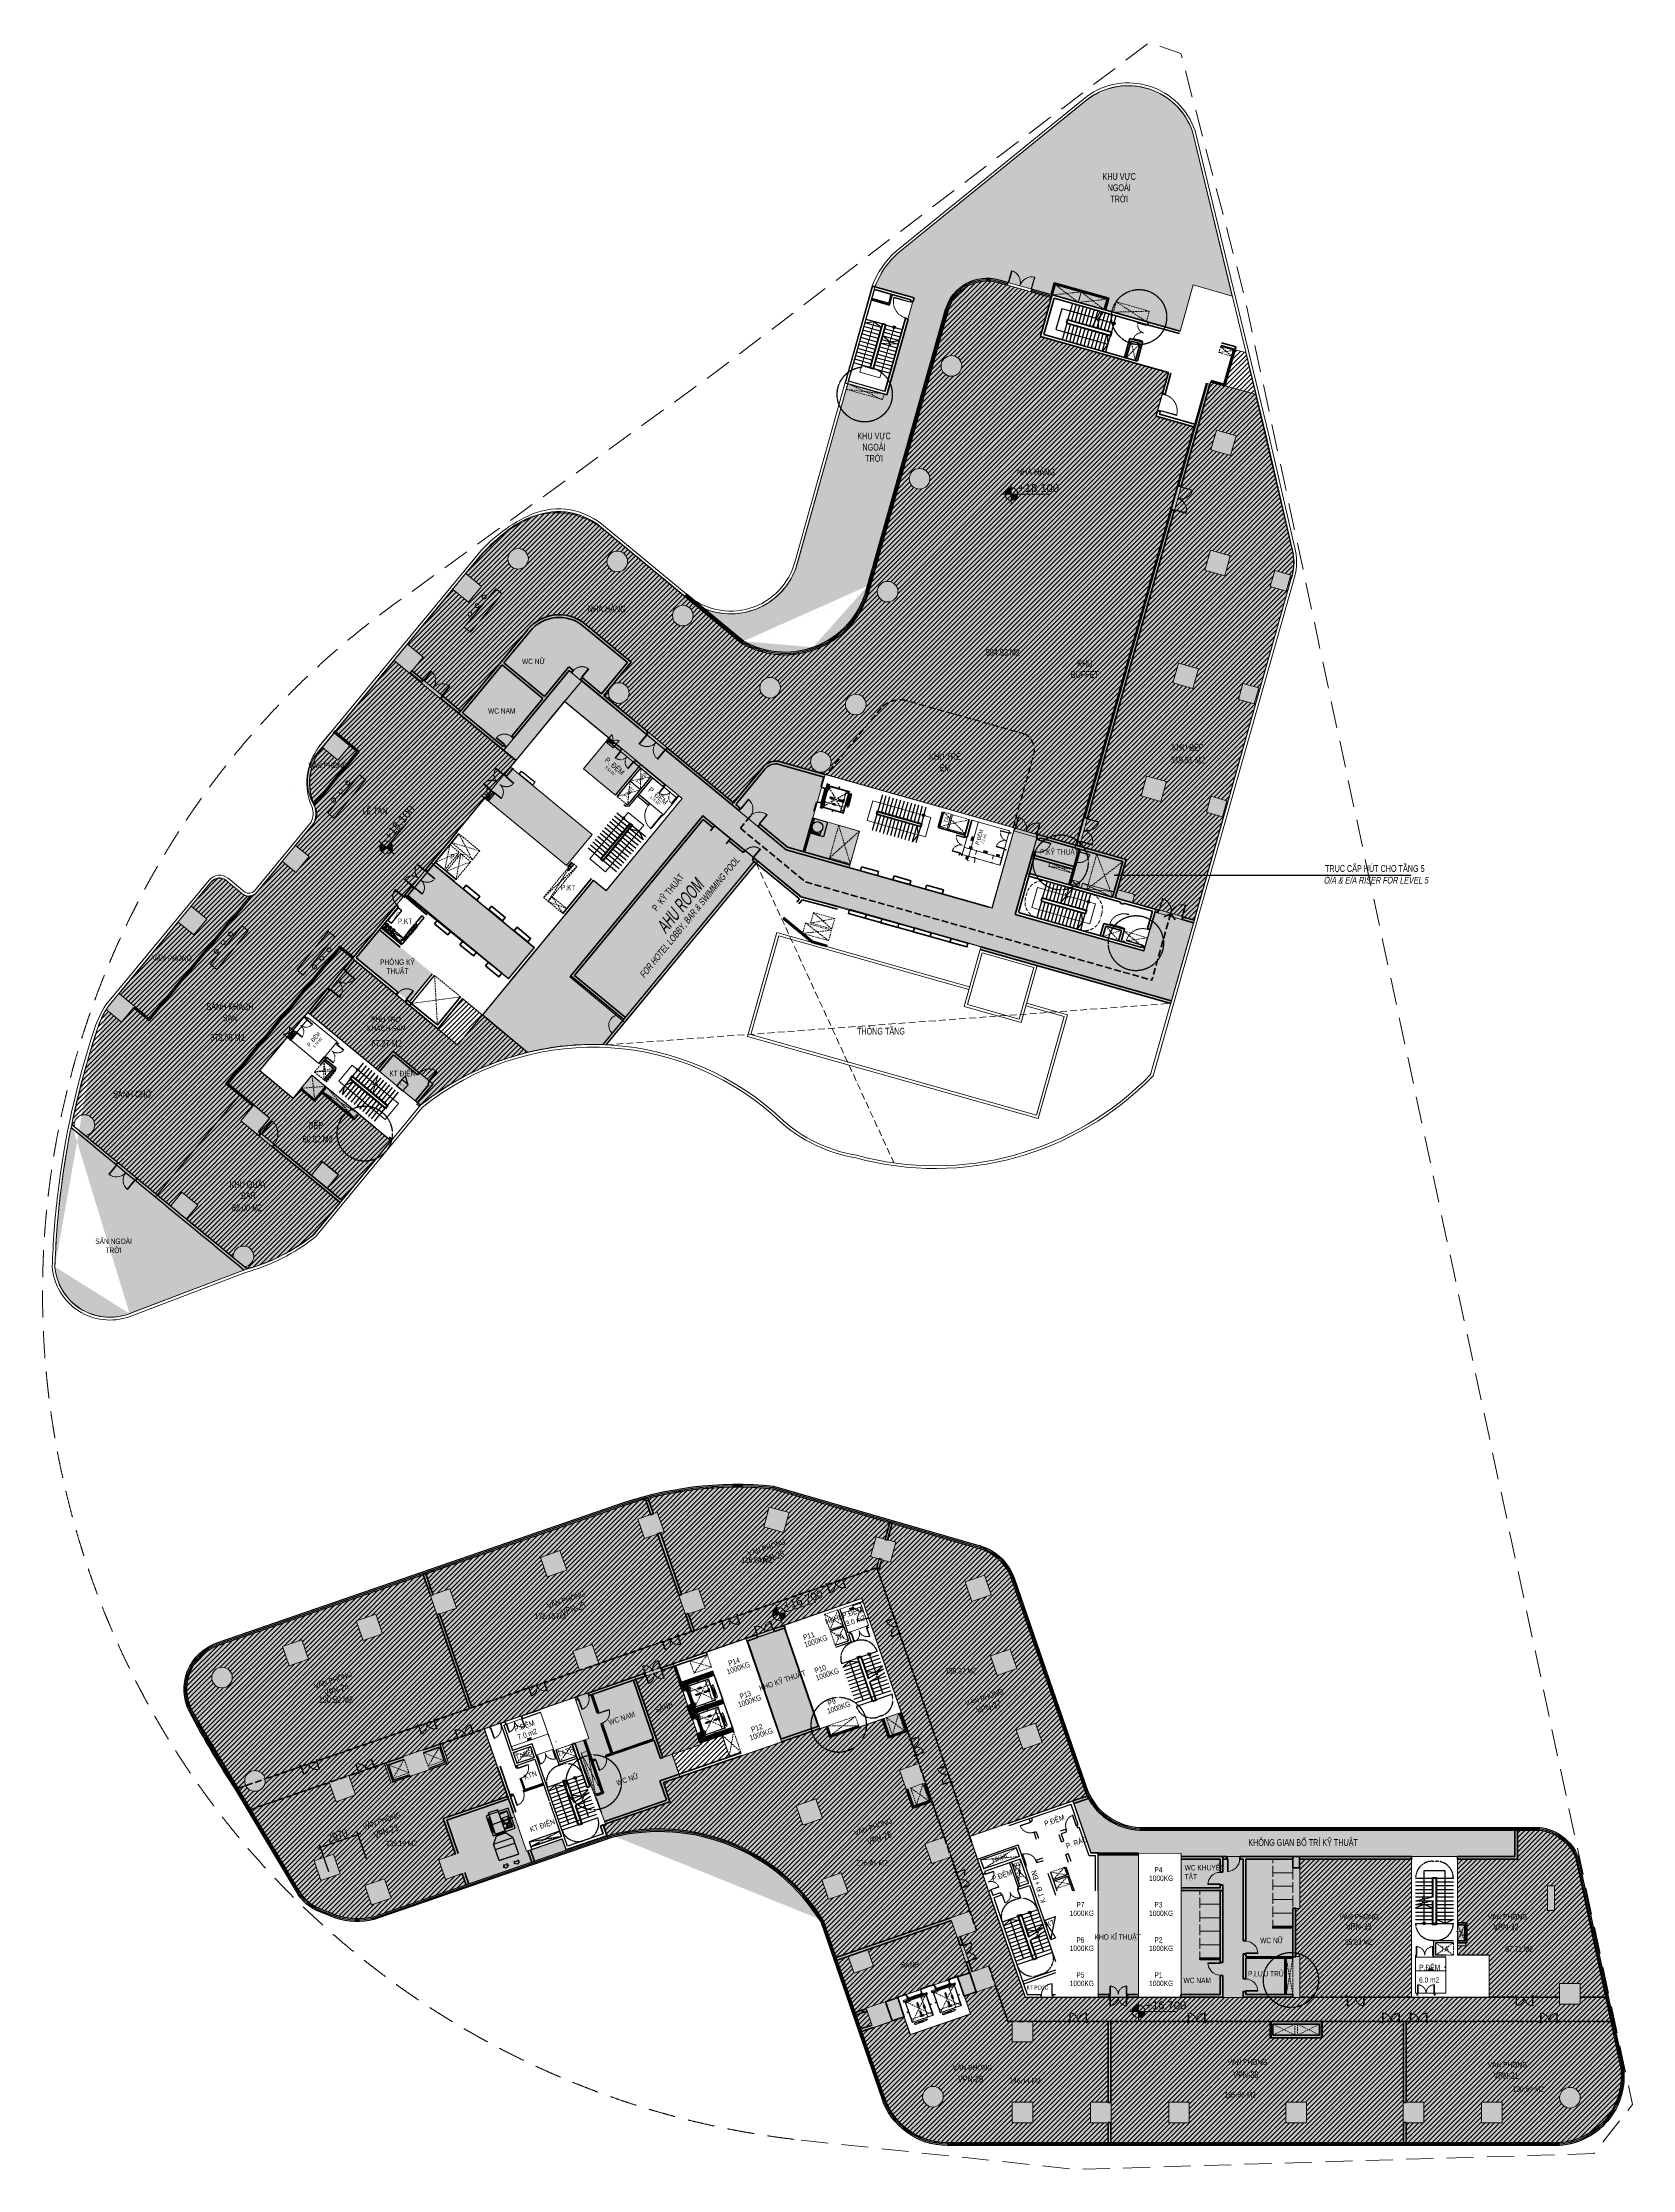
# Model space of a CAD drawing. Header units: millimetres. Extents: x -11451263 to 11578383104, y -507 to 1450429.
# Drawn here: x 12633540 to 12751469, y 1019986 to 1177745 of the extents above; entities that cross this region are included whole.
import ezdxf
from ezdxf.enums import TextEntityAlignment as Align

# ---------------------------------------------------------------- set-up
doc = ezdxf.new("R2010")
doc.units = ezdxf.units.MM
doc.header["$MEASUREMENT"] = 0
for name, pattern in [('CENTER2', [1.125, 0.75, -0.125, 0.125, -0.125]), ('CENTERX2', [4, 2.5, -0.5, 0.5, -0.5]), ('CONTINOUS', [0]), ('DASH', [0.35, 0.25, -0.1]), ('DASH2-1', [3, 2, -1]), ('DASHED2', [0.375, 0.25, -0.125]), ('HIDDEN', [0.375, 0.25, -0.125]), ('HIDDEN2', [0.1875, 0.125, -0.0625]), ('PHANTOMX2', [5, 2.5, -0.5, 0.5, -0.5, 0.5, -0.5]), ('Xref_ST_MBDV Cot vach 30.7.2022$0$CENTERX2', [4, 2.5, -0.5, 0.5, -0.5]), ('Xref_ST_MBDV Cot vach 30.7.2022$0$HIDDEN', [0.375, 0.25, -0.125]), ('Xref_ST_MBDV Cot vach 30.7.2022$0$HIDDEN2', [0.1875, 0.125, -0.0625]), ('Xref_ST_MBDV Cot vach 30.7.2022$0$PHANTOMX2', [5, 2.5, -0.5, 0.5, -0.5, 0.5, -0.5])]:
    doc.linetypes.add(name, pattern=pattern)
doc.layers.get('0').update_dxf_attribs({"linetype": 'CONTINUOUS', "lineweight": 13})
doc.layers.get('Defpoints').update_dxf_attribs({"color": 5, "linetype": 'CONTINUOUS', "lineweight": 13})
for name, color, linetype in [('A-_ANOT----_H-_N', 8, 'CONTINUOUS'), ('A-FLOR-STRS', 1, 'CONTINUOUS'), ('A-FLOR-STRS-ARROW', 8, 'CONTINUOUS'), ('A-GLAZ', 135, 'CONTINUOUS'), ('Ac2d_SSO', 53, 'CONTINUOUS'), ('DH-ong gio tuoi', 2, 'CONTINUOUS'), ('DH-ong hut khoi', 6, 'CONTINUOUS'), ('KT-Hatch', 251, 'CONTINUOUS'), ('KT-KT', 1, 'CONTINUOUS'), ('KT-Net cot vach', 6, 'CONTINUOUS'), ('KT-Text', 7, 'CONTINUOUS'), ('KT-Thay', 7, 'CONTINUOUS'), ('KT-Tuong', 1, 'CONTINUOUS'), ('MEP-00-TEXT', 7, 'CONTINUOUS'), ('MEP-E-P-WIRE', 7, 'P'), ('NDT Thoat nuoc rua', 3, 'CENTER2'), ('SPE-MEP-E-SLAB OPENING', 6, 'CONTINUOUS'), ('SPE-MEP-E-SLAB TEXT', 6, 'CONTINUOUS'), ('SPE-MEP-Electric', 2, 'CONTINUOUS'), ('SPE-MEP-Updated-22 07 22', 7, 'CONTINUOUS'), ('thang may block', 36, 'CONTINUOUS'), ('TNG', 50, 'CONTINUOUS'), ('VCC-AC-THIET BI THONG GIO', 3, 'CONTINUOUS'), ('x_07 Level 7$0$x-Col Lvl 5$0$A-ELEV-13FINE', 8, 'CONTINUOUS'), ('Xref_ST_MBDV Cot vach 30.7.2022$0$A-FLOR-STRS-ARROW', 8, 'CONTINUOUS'), ('Xref_ST_MBDV Cot vach 30.7.2022$0$IDEA - dim', 251, 'CONTINUOUS'), ('Xref_ST_MBDV Cot vach 30.7.2022$0$KT-Khuat', 9, 'Xref_ST_MBDV Cot vach 30.7.2022$0$HIDDEN'), ('Xref_ST_MBDV Cot vach 30.7.2022$0$KT-Net cot vach', 6, 'CONTINUOUS'), ('Xref_ST_MBDV Cot vach 30.7.2022$0$KT-Net manh', 139, 'CONTINUOUS'), ('Xref_ST_MBDV Cot vach 30.7.2022$0$KT-Text', 7, 'CONTINUOUS'), ('Xref_ST_MBDV Cot vach 30.7.2022$0$KT-Thay', 7, 'CONTINUOUS'), ('Xref_ST_MBDV Cot vach 30.7.2022$0$KT-Tuong', 1, 'CONTINUOUS')]:
    doc.layers.add(name, color=color, linetype=linetype)
doc.layers.add('A-AREA-NON-PLOT', color=4, linetype='CONTINUOUS', plot=False)
doc.layers.add('A-COLUMN UPDATE', color=7, linetype='CONTINUOUS', true_color=0xff1f1f)
for name, color, linetype, lineweight in [('A-DOOR', 1, 'CONTINUOUS', 9), ('A-REVCLOUD', 1, 'CONTINUOUS', 9), ('CUA', 37, 'CONTINUOUS', 13), ('D-building block', 8, 'CONTINUOUS', 13), ('DO DIEN TICH THONG THUY', 141, 'CONTINUOUS', 13), ('KT-Chu viet', 255, 'CONTINUOUS', 20), ('KT-Ghi chu', 26, 'CONTINUOUS', 15), ('KT-Kich thuoc', 159, 'CONTINUOUS', 18), ('KT-lomo nuoc', 3, 'HIDDEN', 5), ('KT-Net cat', 1, 'CONTINUOUS', 40), ('KT-Net cot', 2, 'CONTINUOUS', 50), ('KT-Net cua', 87, 'CONTINUOUS', 9), ('KT-Net manh', 251, 'CONTINUOUS', 13), ('KT-Net thay', 7, 'CONTINUOUS', 25), ('KT-Net to mau', 159, 'CONTINUOUS', 18), ('KT-Noi that', 39, 'CONTINUOUS', 9), ('KT-Vat lieu', 250, 'CONTINUOUS', 9), ('SPE-MEP-Fire', 10, 'CONTINUOUS', 0), ('SPE-MEP-HVAC', 140, 'CONTINUOUS', 0), ('Xref_ST_MBDV Cot vach 30.7.2022$0$CUA', 37, 'CONTINUOUS', 13), ('Xref_ST_MBDV Cot vach 30.7.2022$0$KT-Net cua', 87, 'CONTINUOUS', 9), ('Xref_ST_MBDV Cot vach 30.7.2022$0$KT-Net thay', 7, 'CONTINUOUS', 15), ('Xref_ST_MBDV Cot vach 30.7.2022$0$KT-Noi that', 36, 'CONTINUOUS', 9)]:
    doc.layers.add(name, color=color, linetype=linetype, lineweight=lineweight)
doc.styles.add('Arial', font='arial.ttf')
doc.styles.add('Arial Narrow', font='ARIALN.TTF')
doc.styles.add('DIM', font='vnsimli.shx', dxfattribs={"width": 0.7})
doc.styles.add('font unicode ccu', font='arial.ttf')
doc.styles.add('SPE-EN', font='arial.ttf', dxfattribs={"width": 0.7, "oblique": 10})
doc.styles.add('xref.N.Cot vach tang N2$0$DIM', font='vnsimli.shx', dxfattribs={"width": 0.7})
doc.styles.add('Xref_ST_MBDV Cot vach 30.7.2022$0$Arial', font='arial.ttf', dxfattribs={"width": 0.7})
doc.styles.add('Xref_ST_MBDV Cot vach 30.7.2022$0$DIM', font='vnsimli.shx', dxfattribs={"width": 0.7})
doc.styles.add('Xref_ST_MBDV Cot vach 30.7.2022$0$xref.N.Cot vach tang N2$0$DIM', font='vnsimli.shx', dxfattribs={"width": 0.7})
doc.linetypes.add('P', pattern='A,10,-2.5,["P",Standard,S=1.8,R=0,X=-0.8,Y=-0.77],-2.5', length=15)
doc.dimstyles.new('CCU 1-100 A1', dxfattribs={"dimscale": 100, "dimtxt": 2.2, "dimasz": 1, "dimexe": 1, "dimexo": 0, "dimgap": 1, "dimtad": 1, "dimdec": 0, "dimdsep": 46, "dimtxsty": 'DIM', "dimblk1": 'ARCHTICK', "dimblk2": 'ARCHTICK', "dimsah": 1, "dimcen": 0, "dimdle": 1, "dimclrd": 256, "dimclre": 256, "dimclrt": 31, "dimadec": 0, "dimazin": 0, "dimtfac": 1, "dimtdec": 0, "dimtix": 1, "dimtmove": 2, "dimatfit": 3, "dimldrblk": 'ARCHTICK', "dimfxl": 0, "dimtolj": 1, "dimarcsym": 0})
doc.dimstyles.new('CCU_1-200', dxfattribs={"dimscale": 200, "dimtxt": 3, "dimasz": 1, "dimexe": 1, "dimexo": 2, "dimgap": 0.5, "dimtad": 1, "dimdec": 0, "dimdsep": 46, "dimtxsty": 'Arial Narrow', "dimblk": 'ARCHTICK', "dimcen": -1, "dimdle": 1, "dimclrd": 256, "dimclre": 256, "dimclrt": 3, "dimadec": 0, "dimazin": 2, "dimtfac": 0.1, "dimtdec": 0, "dimtix": 1, "dimtmove": 2, "dimatfit": 1, "dimfxl": 0, "dimtvp": 0.833333, "dimtolj": 1, "dimtzin": 12, "dimarcsym": 0})
doc.dimstyles.new('SPE-DIM150', dxfattribs={"dimscale": 150, "dimtxt": 2.5, "dimasz": 2.5, "dimexe": 1.25, "dimexo": 0.625, "dimtad": 1, "dimdec": 0, "dimtxsty": 'Standard', "dimcen": 2.5, "dimadec": 0, "dimazin": 0, "dimtfac": 1, "dimtdec": 0, "dimtmove": 0, "dimatfit": 3, "dimldrblk": 'CLOSEDBLANK', "dimfxl": 0, "dimarcsym": 0})
doc.dimstyles.new('xref.N.Cot vach tang N2$0$CCU 1-100 A1', dxfattribs={"dimscale": 100, "dimtxt": 2.2, "dimasz": 1, "dimexe": 1, "dimexo": 0, "dimgap": 1, "dimtad": 1, "dimdec": 0, "dimdsep": 46, "dimtxsty": 'xref.N.Cot vach tang N2$0$DIM', "dimblk1": 'xref.N.Cot vach tang N2$0$_ARCHTICK', "dimblk2": 'xref.N.Cot vach tang N2$0$_ARCHTICK', "dimsah": 1, "dimcen": 0, "dimdle": 1, "dimclrd": 256, "dimclre": 256, "dimclrt": 31, "dimadec": 0, "dimazin": 0, "dimtfac": 1, "dimtdec": 0, "dimtix": 1, "dimtmove": 2, "dimatfit": 3, "dimldrblk": 'xref.N.Cot vach tang N2$0$_ARCHTICK', "dimfxl": 0, "dimtolj": 1, "dimarcsym": 0})
doc.dimstyles.new('Xref_ST_MBDV Cot vach 30.7.2022$0$CCU 1-100 A1', dxfattribs={"dimscale": 100, "dimtxt": 2.2, "dimasz": 1, "dimexe": 1, "dimexo": 0, "dimgap": 1, "dimtad": 1, "dimdec": 0, "dimdsep": 46, "dimtxsty": 'Xref_ST_MBDV Cot vach 30.7.2022$0$DIM', "dimblk1": 'Xref_ST_MBDV Cot vach 30.7.2022$0$_ARCHTICK', "dimblk2": 'Xref_ST_MBDV Cot vach 30.7.2022$0$_ARCHTICK', "dimsah": 1, "dimcen": 0, "dimdle": 1, "dimclrd": 256, "dimclre": 256, "dimclrt": 31, "dimadec": 0, "dimazin": 0, "dimtfac": 1, "dimtdec": 0, "dimtix": 1, "dimtmove": 2, "dimatfit": 3, "dimldrblk": 'Xref_ST_MBDV Cot vach 30.7.2022$0$_ARCHTICK', "dimfxl": 0, "dimtolj": 1, "dimarcsym": 0})
doc.dimstyles.new('Xref_ST_MBDV Cot vach 30.7.2022$0$xref.N.Cot vach tang N2$0$CCU 1-100 A1', dxfattribs={"dimscale": 100, "dimtxt": 2.2, "dimasz": 1, "dimexe": 1, "dimexo": 0, "dimgap": 1, "dimtad": 1, "dimdec": 0, "dimdsep": 46, "dimtxsty": 'Xref_ST_MBDV Cot vach 30.7.2022$0$xref.N.Cot vach tang N2$0$DIM', "dimblk1": 'Xref_ST_MBDV Cot vach 30.7.2022$0$xref.N.Cot vach tang N2$0$_ARCHTICK', "dimblk2": 'Xref_ST_MBDV Cot vach 30.7.2022$0$xref.N.Cot vach tang N2$0$_ARCHTICK', "dimsah": 1, "dimcen": 0, "dimdle": 1, "dimclrd": 256, "dimclre": 256, "dimclrt": 31, "dimadec": 0, "dimazin": 0, "dimtfac": 1, "dimtdec": 0, "dimtix": 1, "dimtmove": 2, "dimatfit": 3, "dimldrblk": 'Xref_ST_MBDV Cot vach 30.7.2022$0$xref.N.Cot vach tang N2$0$_ARCHTICK', "dimfxl": 0, "dimtolj": 1, "dimarcsym": 0})
pattern_1 = [(45, (315000, -5e-07), (-176.7766953, 176.7766953), [])]

# ---------------------------------------------------------------- blocks, each defined once
blk = doc.blocks.new('double door')
for points in [[(549901, 384015), (549001, 384015), (549001, 383975), (549901, 383975)], [(550101, 384065), (550101, 384015), (549901, 384015), (549901, 384065)], [(549901, 382215), (549001, 382215), (549001, 382255), (549901, 382255)], [(550101, 382165), (550101, 382215), (549901, 382215), (549901, 382165)]]:
    blk.add_lwpolyline(points, close=True)
at = {"color": 8}
for centre, start, end in [((549901, 384015), 180, 270), ((549901, 382215), 90, 180)]:
    blk.add_arc(centre, 900, start, end, dxfattribs=at)
blk = doc.blocks.new('linen')
at = {"layer": 'x_07 Level 7$0$x-Col Lvl 5$0$A-ELEV-13FINE'}
for p, q in [((187777, 255538), (188184, 256105)), ((188282, 256035), (187777, 255538)), ((187874, 255468), (188184, 256105)), ((187874, 255468), (188282, 256035)), ((188491, 255884), (188184, 256105)), ((188092, 255311), (187777, 255538))]:
    blk.add_line(p, q, dxfattribs=at)
blk.add_circle((188452, 255486), 400, dxfattribs=at)
blk = doc.blocks.new('*U274')
for p, q in [((-1260, 525), (-1300, 525)), ((-1260, 100), (-1300, 100)), ((-1280, 100), (-1280, 525)), ((-90, 525), (-50, 525)), ((-90, 100), (-50, 100)), ((-70, 100), (-70, 525))]:
    blk.add_line(p, q)
for points in [[(-1350, -150), (-1290, -150), (-1290, -40), (-1300, -40), (-1300, 0), (-1350, 0)], [(-1300, 0), (-1260, 0), (-1260, 625), (-1300, 625)], [(-50, 0), (-90, 0), (-90, 625), (-50, 625)], [(0, -150), (-60, -150), (-60, -40), (-50, -40), (-50, 0), (0, 0)]]:
    blk.add_lwpolyline(points, close=True)
at = {"linetype": 'Xref_ST_MBDV Cot vach 30.7.2022$0$HIDDEN2', "ltscale": 200}
for centre, start, end in [((-1300, 0), 0, 89.99996), ((-50, 0), 90.00004, 180)]:
    blk.add_arc(centre, 625, start, end, dxfattribs=at)
blk = doc.blocks.new('*U296')
blk.add_line((-70, 100), (-70, 700))
for points in [[(-900, -100), (-840, -100), (-840, -40), (-850, -40), (-850, 0), (-900, 0)], [(-50, 0), (-50, 800), (-90, 800), (-90, 0)], [(-50, 100), (-90, 100), (-90, 700), (-50, 700)], [(0, -100), (-60, -100), (-60, -40), (-50, -40), (-50, 0), (0, 0)]]:
    blk.add_lwpolyline(points, close=True)
at = {"linetype": 'Xref_ST_MBDV Cot vach 30.7.2022$0$HIDDEN', "ltscale": 200}
blk.add_arc((-50, 0), 800, 90, 180, dxfattribs=at)
blk = doc.blocks.new('*U379')
for p, q in [((-1260, 526), (-1300, 526)), ((-1260, 101), (-1300, 101)), ((-1280, 101), (-1280, 526)), ((-90, 525), (-50, 525)), ((-90, 100), (-50, 100)), ((-70, 100), (-70, 525))]:
    blk.add_line(p, q)
for points in [[(-1350, -99), (-1290, -99), (-1290, -39), (-1300, -39), (-1300, 1), (-1350, 1)], [(-1300, 1), (-1260, 1), (-1259, 626), (-1299, 626)], [(-50, 0), (-90, 0), (-89, 625), (-49, 625)], [(0, -100), (-60, -100), (-60, -40), (-50, -40), (-50, 0), (0, 0)]]:
    blk.add_lwpolyline(points, close=True)
at = {"linetype": 'Xref_ST_MBDV Cot vach 30.7.2022$0$HIDDEN2', "ltscale": 200}
for centre, start, end in [((-1300, 1), 359.94859, 89.94855), ((-50, 0), 89.94863, 179.94859)]:
    blk.add_arc(centre, 625, start, end, dxfattribs=at)
blk = doc.blocks.new('*U273')
for p, q in [((-1260, 525), (-1300, 525)), ((-1260, 100), (-1300, 100)), ((-1280, 100), (-1280, 525)), ((-90, 525), (-50, 525)), ((-90, 100), (-50, 100)), ((-70, 100), (-70, 525))]:
    blk.add_line(p, q)
for points in [[(-1350, -100), (-1290, -100), (-1290, -40), (-1300, -40), (-1300, 0), (-1350, 0)], [(-1300, 0), (-1260, 0), (-1260, 625), (-1300, 625)], [(-50, 0), (-90, 0), (-90, 625), (-50, 625)], [(0, -100), (-60, -100), (-60, -40), (-50, -40), (-50, 0), (0, 0)]]:
    blk.add_lwpolyline(points, close=True)
at = {"linetype": 'Xref_ST_MBDV Cot vach 30.7.2022$0$HIDDEN2', "ltscale": 200}
for centre, start, end in [((-1300, 0), 0, 89.99996), ((-50, 0), 90.00004, 180)]:
    blk.add_arc(centre, 625, start, end, dxfattribs=at)
blk = doc.blocks.new('Xref_ST_MBDV Cot vach 30.7.2022$0$_Open90')
at = {"color": 0, "linetype": 'ByBlock', "lineweight": -2}
for p, q in [((0, 0), (-1, 0)), ((-0.5, 0.5), (0, 0)), ((0, 0), (-0.5, -0.5))]:
    blk.add_line(p, q, dxfattribs=at)
blk = doc.blocks.new('*D27')
at = {"layer": 'Defpoints', "color": 5, "transparency": 16777216}
for p, q in [((-2230, 1494), (-2230, 1596)), ((-730, 1457), (-730, 1596)), ((-2180, 1546), (-1728, 1546)), ((-780, 1546), (-1372, 1546))]:
    blk.add_line(p, q, dxfattribs=at)
at = {"layer": 'Defpoints', "color": 0, "transparency": 16777216}
for p in [(-2230, 1546), (-2230, 1494), (-730, 1457)]:
    blk.add_point(p, dxfattribs=at)
at = {"layer": 'Defpoints', "color": 5, "transparency": 16777216, "xscale": 50, "yscale": 50, "zscale": 50, "rotation": 180}
blk.add_blockref('Xref_ST_MBDV Cot vach 30.7.2022$0$_Open90', (-2230, 1546), dxfattribs=at)
at = {"layer": 'Defpoints', "color": 5, "transparency": 16777216, "xscale": 50, "yscale": 50, "zscale": 50}
blk.add_blockref('Xref_ST_MBDV Cot vach 30.7.2022$0$_Open90', (-730, 1546), dxfattribs=at)
at = {"layer": 'Defpoints', "color": 5, "transparency": 16777216, "insert": (-1550, 1546), "char_height": 110, "attachment_point": 5, "style": 'Xref_ST_MBDV Cot vach 30.7.2022$0$DIM'}
blk.add_mtext('\\A1;1500', dxfattribs=at)
blk = doc.blocks.new('Xref_ST_MBDV Cot vach 30.7.2022$0$_ARCHTICK')
at = {"color": 0, "linetype": 'ByBlock', "const_width": 0.15}
blk.add_lwpolyline([(-0.5, -0.5), (0.5, 0.5)], dxfattribs=at)
blk = doc.blocks.new('*D28')
at = {"layer": 'Defpoints', "color": 5, "transparency": 16777216}
for p, q in [((-879, 1950), (-1000, 1950)), ((-950, 1900), (-950, 1328)), ((-879, 350), (-1000, 350)), ((-950, 400), (-950, 972))]:
    blk.add_line(p, q, dxfattribs=at)
at = {"layer": 'Defpoints', "color": 0, "transparency": 16777216}
for p in [(-879, 1950), (-950, 350), (-879, 350)]:
    blk.add_point(p, dxfattribs=at)
at = {"layer": 'Defpoints', "color": 5, "transparency": 16777216, "xscale": 50, "yscale": 50, "zscale": 50}
for p, rotation in [((-950, 1950), 90), ((-950, 350), 270)]:
    blk.add_blockref('Xref_ST_MBDV Cot vach 30.7.2022$0$_Open90', p, dxfattribs=dict(at, rotation=rotation))
at = {"layer": 'Defpoints', "color": 5, "transparency": 16777216, "insert": (-950, 1150), "char_height": 110, "attachment_point": 5, "rotation": 90, "style": 'Xref_ST_MBDV Cot vach 30.7.2022$0$DIM'}
blk.add_mtext('\\A1;1600', dxfattribs=at)
blk = doc.blocks.new('*U295')
blk.add_line((70, -100), (70, -700))
for points in [[(0, 100), (60, 100), (60, 40), (50, 40), (50, 0), (0, 0)], [(50, 0), (50, -800), (90, -800), (90, 0)], [(900, 100), (840, 100), (840, 40), (850, 40), (850, 0), (900, 0)], [(50, -100), (90, -100), (90, -700), (50, -700)]]:
    blk.add_lwpolyline(points, close=True)
at = {"linetype": 'Xref_ST_MBDV Cot vach 30.7.2022$0$HIDDEN', "ltscale": 200}
blk.add_arc((50, 0), 800, 270, 0, dxfattribs=at)
blk = doc.blocks.new('*U297')
blk.add_line((70, 100), (70, 700))
for points in [[(0, -100), (60, -100), (60, -40), (50, -40), (50, 0), (0, 0)], [(50, 0), (50, 800), (90, 800), (90, 0)], [(50, 100), (90, 100), (90, 700), (50, 700)], [(900, -100), (840, -100), (840, -40), (850, -40), (850, 0), (900, 0)]]:
    blk.add_lwpolyline(points, close=True)
at = {"linetype": 'Xref_ST_MBDV Cot vach 30.7.2022$0$HIDDEN', "ltscale": 200}
blk.add_arc((50, 0), 800, 0, 90, dxfattribs=at)
blk = doc.blocks.new('210204_1m door')
for points in [[(0, 0), (50, 0), (50, 200), (0, 200)], [(50, 200), (50, 1100), (90, 1100), (90, 200)], [(950, 0), (1000, 0), (1000, 200), (950, 200)]]:
    blk.add_lwpolyline(points, close=True)
at = {"color": 8}
blk.add_arc((50, 200), 900, 0, 90, dxfattribs=at)
blk = doc.blocks.new('*U378')
blk.add_line((-70, -100), (-72, -700))
for points in [[(-900, 103), (-840, 103), (-840, 43), (-850, 43), (-850, 3), (-900, 3)], [(-50, 0), (-53, -800), (-93, -800), (-90, 0)], [(0, 100), (-60, 100), (-60, 40), (-50, 40), (-50, 0), (0, 0)], [(-50, -100), (-90, -100), (-92, -700), (-52, -700)]]:
    blk.add_lwpolyline(points, close=True)
at = {"linetype": 'Xref_ST_MBDV Cot vach 30.7.2022$0$HIDDEN', "ltscale": 200}
blk.add_arc((-50, 0), 800, 179.81103, 269.81103, dxfattribs=at)
blk = doc.blocks.new('*U298')
blk.add_line((-70, 100), (-70, 700))
for points in [[(-900, -200), (-840, -200), (-840, -40), (-850, -40), (-850, 0), (-900, 0)], [(-50, 0), (-50, 800), (-90, 800), (-90, 0)], [(-50, 100), (-90, 100), (-90, 700), (-50, 700)], [(0, -200), (-60, -200), (-60, -40), (-50, -40), (-50, 0), (0, 0)]]:
    blk.add_lwpolyline(points, close=True)
at = {"linetype": 'Xref_ST_MBDV Cot vach 30.7.2022$0$HIDDEN', "ltscale": 200}
blk.add_arc((-50, 0), 800, 90, 180, dxfattribs=at)
blk = doc.blocks.new('*U299')
blk.add_line((70, -100), (70, -700))
for points in [[(0, 200), (60, 200), (60, 40), (50, 40), (50, 0), (0, 0)], [(50, 0), (50, -800), (90, -800), (90, 0)], [(900, 200), (840, 200), (840, 40), (850, 40), (850, 0), (900, 0)], [(50, -100), (90, -100), (90, -700), (50, -700)]]:
    blk.add_lwpolyline(points, close=True)
at = {"linetype": 'Xref_ST_MBDV Cot vach 30.7.2022$0$HIDDEN', "ltscale": 200}
blk.add_arc((50, 0), 800, 270, 0, dxfattribs=at)
blk = doc.blocks.new('*U360')
blk.add_line((95, -76), (389, -1084))
for points in [[(-28, 96), (30, 113), (46, 55), (37, 52), (48, 14), (0, 0)], [(48, 14), (398, -1186), (437, -1175), (86, 25)], [(1268, 474), (1210, 457), (1227, 400), (1237, 403), (1248, 364), (1296, 378)], [(76, -82), (114, -71), (409, -1079), (370, -1090)]]:
    blk.add_lwpolyline(points, close=True)
at = {"linetype": 'Xref_ST_MBDV Cot vach 30.7.2022$0$HIDDEN', "ltscale": 200}
blk.add_arc((48, 14), 1250, 286.26589, 16.26589, dxfattribs=at)
blk = doc.blocks.new('*U361')
blk.add_line((-95, 77), (-285, 751))
for points in [[(-48, -14), (-293, 852), (-331, 842), (-87, -24)], [(-75, 83), (-114, 72), (-304, 745), (-266, 756)], [(27, -96), (-31, -113), (-47, -55), (-37, -52), (-48, -14), (0, 0)], [(-935, -368), (-877, -352), (-894, -294), (-903, -297), (-914, -258), (-962, -272)]]:
    blk.add_lwpolyline(points, close=True)
at = {"linetype": 'Xref_ST_MBDV Cot vach 30.7.2022$0$HIDDEN', "ltscale": 200}
blk.add_arc((-48, -14), 900, 105.77877, 195.77877, dxfattribs=at)
blk = doc.blocks.new('*U369')
blk.add_line((95, -77), (330, -910))
for points in [[(-27, 96), (31, 113), (47, 55), (37, 52), (48, 14), (0, 0)], [(48, 14), (338, -1011), (376, -1000), (87, 24)], [(1094, 413), (1036, 397), (1052, 339), (1062, 342), (1073, 303), (1121, 317)], [(75, -83), (114, -72), (349, -904), (311, -915)]]:
    blk.add_lwpolyline(points, close=True)
at = {"linetype": 'Xref_ST_MBDV Cot vach 30.7.2022$0$HIDDEN', "ltscale": 200}
blk.add_arc((48, 14), 1065, 285.77877, 15.77877, dxfattribs=at)
blk = doc.blocks.new('thang bs 1-Copy002')
at = {"layer": 'KT-Net manh'}
h = blk.add_hatch(color=256, dxfattribs=at)
edge = h.paths.add_edge_path(flags=0)
edge.add_arc((12073301, 1331886), 100, -105.82689, 254.17311, ccw=False)
blk.add_hatch(color=256, dxfattribs=at).paths.add_polyline_path([(12073401, 1331890), (12073384, 1331831), (12073336, 1331792), (12073274, 1331790), (12073222, 1331825), (12073201, 1331883), (12073218, 1331942), (12073267, 1331980), (12073328, 1331983), (12073380, 1331948)], flags=0)
at = {"layer": 'KT-Net cat'}
for p, q in [((12069477, 1336582), (12069559, 1336871)), ((12069477, 1336582), (12069669, 1336528)), ((12069559, 1336871), (12076101, 1335016)), ((12069669, 1336528), (12069697, 1336624)), ((12069697, 1336624), (12075854, 1334878)), ((12068686, 1333792), (12069204, 1335620)), ((12068892, 1333786), (12069396, 1335566)), ((12069204, 1335620), (12069396, 1335566)), ((12075854, 1334878), (12075104, 1332233)), ((12076101, 1335016), (12075295, 1332176)), ((12067881, 1330954), (12068700, 1333840)), ((12068128, 1331092), (12068892, 1333786)), ((12075721, 1331850), (12068892, 1333786)), ((12075104, 1332233), (12068947, 1333978)), ((12075694, 1331753), (12075721, 1331850)), ((12075694, 1331753), (12075884, 1331699)), ((12075886, 1331699), (12075914, 1331795)), ((12075914, 1331795), (12078058, 1331187)), ((12077408, 1328253), (12067881, 1330954)), ((12077271, 1328500), (12068128, 1331092)), ((12074449, 1330288, 0), (12074189, 1329374, 0)), ((12074600, 1330089, 0), (12074382, 1329319, 0)), ((12074449, 1330288, 0), (12075988, 1329851, 0)), ((12074600, 1330089, 0), (12075755, 1329762, 0)), ((12075755, 1329762, 0), (12075536, 1328992, 0)), ((12075988, 1329851, 0), (12075729, 1328937, 0)), ((12077492, 1328541), (12077299, 1328596)), ((12077871, 1329837), (12077679, 1329892))]:
    blk.add_line(p, q, dxfattribs=at)
at = {"layer": 'KT-Net cat', "extrusion": (-3.06658e-07, 5.48846e-07, 1)}
for p, q in [((12077679, 1329892), (12078058, 1331187)), ((12077871, 1329837), (12078250, 1331133)), ((12077271, 1328500), (12077299, 1328596)), ((12077408, 1328253), (12077492, 1328541))]:
    blk.add_line(p, q, dxfattribs=at)
at = {"layer": 'KT-Net cat'}
blk.add_lwpolyline([(12075694, 1331753), (12075886, 1331699)], dxfattribs=at)
at = {"layer": 'KT-Net manh', "linetype": 'DASHED2', "ltscale": 1000}
for p, q in [((12068757, 1332577, 0), (12068648, 1332192, 0)), ((12074299, 1331006, 0), (12074190, 1330621, 0))]:
    blk.add_line(p, q, dxfattribs=at)
at = {"layer": 'KT-Net manh'}
for p, q in [((12069530, 1332955, 0), (12069107, 1331464, 0)), ((12073840, 1331734, 0), (12069530, 1332955, 0)), ((12073840, 1331734, 0), (12073417, 1330242, 0)), ((12073417, 1330242, 0), (12069107, 1331464, 0))]:
    blk.add_line(p, q, dxfattribs=at)
at = {"layer": 'KT-Net manh', "elevation": 0}
blk.add_lwpolyline([(12072125, 1332869), (12071729, 1332397), (12071586, 1332510), (12071783, 1332179), (12071641, 1332292), (12071245, 1331820)], dxfattribs=at)
at = {"layer": 'KT-Net manh'}
blk.add_circle((12073301, 1331886, 0), 100, dxfattribs=at)
at = {"layer": 'KT-Net manh', "linetype": 'DASHED2', "ltscale": 1000}
for centre, start, end in [((12069912, 1332249, 0), 74.17316, 164.17316), ((12069803, 1331865, 0), 164.17316, 254.17316), ((12073144, 1331333, 0), 344.17316, 74.17316), ((12073035, 1330948, 0), 254.17316, 344.17316)]:
    blk.add_arc(centre, 1200, start, end, dxfattribs=at)
at = {"layer": 'KT-Net thay'}
for p, q in [((12070239, 1333404, 0), (12069898, 1332201, 0)), ((12070508, 1333328, 0), (12070167, 1332125, 0)), ((12070778, 1333251, 0), (12070437, 1332049, 0)), ((12071047, 1333175, 0), (12070706, 1331972, 0)), ((12071316, 1333099, 0), (12070976, 1331896, 0)), ((12069816, 1331913, 0), (12069475, 1330710, 0)), ((12070086, 1331836, 0), (12069745, 1330634, 0)), ((12069850, 1332215, 0), (12069768, 1331926, 0)), ((12069768, 1331926, 0), (12073097, 1330983, 0)), ((12069884, 1332153, 0), (12069830, 1331961, 0)), ((12069830, 1331961, 0), (12073062, 1331044, 0)), ((12069850, 1332215, 0), (12073179, 1331271, 0)), ((12069884, 1332153, 0), (12073117, 1331237, 0)), ((12070355, 1331760, 0), (12070014, 1330557, 0)), ((12070624, 1331684, 0), (12070283, 1330481, 0)), ((12070894, 1331607, 0), (12070553, 1330405, 0)), ((12071163, 1331531, 0), (12070822, 1330328, 0)), ((12071586, 1333022, 0), (12071245, 1331820, 0)), ((12071855, 1332946, 0), (12071514, 1331743, 0)), ((12072125, 1332869, 0), (12071784, 1331667, 0)), ((12072394, 1332793, 0), (12072053, 1331590, 0)), ((12072663, 1332717, 0), (12072322, 1331514, 0)), ((12072933, 1332640, 0), (12072592, 1331438, 0)), ((12073202, 1332564, 0), (12072861, 1331361, 0)), ((12073472, 1332488, 0), (12073131, 1331285, 0)), ((12071432, 1331455, 0), (12071092, 1330252, 0)), ((12071702, 1331378, 0), (12071361, 1330176, 0)), ((12071971, 1331302, 0), (12071630, 1330099, 0)), ((12072241, 1331225, 0), (12071900, 1330023, 0)), ((12072510, 1331149, 0), (12072169, 1329946, 0)), ((12072779, 1331073, 0), (12072438, 1329870, 0)), ((12073049, 1330996, 0), (12072708, 1329794, 0)), ((12073117, 1331237, 0), (12073062, 1331044, 0)), ((12073179, 1331271, 0), (12073097, 1330983, 0))]:
    blk.add_line(p, q, dxfattribs=at)
at = {"layer": 'KT-Net thay', "elevation": 0}
blk.add_lwpolyline([(12072779, 1331073), (12072878, 1330395), (12072438, 1329870)], dxfattribs=at)
at = {"layer": 'CUA', "rotation": 269.9519409563266}
for name, p, xscale in [('*U361', (12069669, 1336528), -1.000000000000001), ('*U369', (12075892, 1329879, 0), -1), ('*U360', (12077299, 1328596), -1.000000000000001)]:
    blk.add_blockref(name, p, dxfattribs=dict(at, xscale=xscale))
blk = doc.blocks.new('AAAAW')
at = {"layer": 'KT-Net manh'}
blk.add_line((12080383, 1115076), (12079757, 1115252), dxfattribs=at)
for points in [[(12080491, 1115460), (12079757, 1115252), (12079866, 1115637), (12080383, 1115076)], [(12079866, 1115637), (12080491, 1115460), (12080383, 1115076)]]:
    blk.add_lwpolyline(points, dxfattribs=at)
blk.add_lwpolyline([(12080575, 1115021), (12080684, 1115406), (12083021, 1114746), (12082912, 1114361), (12080684, 1115406), (12080575, 1115021), (12083021, 1114746), (12082912, 1114361)], close=True, dxfattribs=at)
blk = doc.blocks.new('FAN 29K')
at = {"layer": 'VCC-AC-THIET BI THONG GIO'}
for p, q in [((282174, 782967), (282174, 783701)), ((282174, 783701), (283829, 783701)), ((282174, 782967), (283829, 782967)), ((283544, 783776), (282274, 783776)), ((282274, 783701), (282274, 783776)), ((282274, 782347), (282274, 782967)), ((282349, 782347), (282349, 782967)), ((282361, 782349), (282361, 782689)), ((282361, 782689), (282592, 782689)), ((282409, 783701), (282409, 783776)), ((282477, 782773), (282477, 782240)), ((282592, 782689), (282592, 782349)), ((282592, 782579), (282607, 782579)), ((282607, 782399), (282607, 782579)), ((282607, 782579), (282638, 782579)), ((282607, 782579), (282607, 782399)), ((282607, 782514), (282638, 782514)), ((282638, 782347), (282638, 782967)), ((282688, 782347), (282688, 782967)), ((283036, 782927), (282781, 782927)), ((282781, 782832), (282781, 782927)), ((283036, 782832), (282781, 782832)), ((283036, 782484), (282781, 782484)), ((282781, 782389), (282781, 782484)), ((282848, 782832), (282848, 782927)), ((282848, 782389), (282848, 782484)), ((282884, 782234), (282884, 782967)), ((282934, 782234), (282934, 782967)), ((282978, 782832), (282978, 782927)), ((282978, 782389), (282978, 782484)), ((283036, 782832), (283036, 782927)), ((283036, 782389), (283036, 782484)), ((283130, 782347), (283130, 782967)), ((283409, 783701), (283409, 783776)), ((283469, 782347), (283469, 782967)), ((283544, 783701), (283544, 783776)), ((283544, 782347), (283544, 782967)), ((283829, 782967), (283829, 783701)), ((283544, 782347), (282274, 782347)), ((282361, 782349), (282592, 782349)), ((282463, 782349), (282463, 782289)), ((282463, 782289), (282491, 782289)), ((282491, 782349), (282491, 782289)), ((282592, 782399), (282607, 782399)), ((282607, 782464), (282638, 782464)), ((282607, 782399), (282638, 782399)), ((283036, 782389), (282781, 782389)), ((282934, 782234), (282884, 782234))]:
    blk.add_line(p, q, dxfattribs=at)
at = {"layer": 'VCC-AC-THIET BI THONG GIO', "ltscale": 300}
blk.add_line((282909, 782067), (282909, 783896), dxfattribs=at)
at = {"layer": 'VCC-AC-THIET BI THONG GIO'}
for centre in [(282815, 782881), (283014, 782881), (282815, 782435), (283014, 782435)]:
    blk.add_circle(centre, 8, dxfattribs=at)
blk = doc.blocks.new('mui ten gio')
at = {"ltscale": 100}
blk.add_lwpolyline([(26442, 738001), (26566, 737786), (26566, 737851), (26717, 737851), (26631, 738001), (26717, 738151), (26566, 738151), (26566, 738216)], close=True, dxfattribs=at)
blk = doc.blocks.new('CO NOI MEM QUAT HK')
for points in [[(-35468074, -3065363), (-35468084, -3065358), (-35468064, -3065348), (-35468084, -3065338), (-35468064, -3065328), (-35468085, -3065318), (-35468065, -3065308), (-35468085, -3065298), (-35468065, -3065288), (-35468085, -3065278), (-35468065, -3065268), (-35468085, -3065258), (-35468065, -3065248), (-35468085, -3065238), (-35468065, -3065228), (-35468085, -3065218), (-35468075, -3065213)], [(-35468075, -3065213), (-35467341, -3065211)], [(-35468065, -3065228), (-35467351, -3065226)], [(-35468065, -3065248), (-35467351, -3065246)], [(-35467340, -3065361), (-35467330, -3065355), (-35467350, -3065346), (-35467330, -3065335), (-35467350, -3065326), (-35467331, -3065315), (-35467351, -3065306), (-35467331, -3065295), (-35467351, -3065286), (-35467331, -3065275), (-35467351, -3065266), (-35467331, -3065255), (-35467351, -3065246), (-35467331, -3065235), (-35467351, -3065226), (-35467331, -3065215), (-35467341, -3065211)], [(-35468074, -3065363), (-35467340, -3065361)], [(-35468065, -3065268), (-35467351, -3065266)], [(-35468065, -3065288), (-35467351, -3065286)], [(-35468065, -3065308), (-35467351, -3065306)], [(-35468064, -3065328), (-35467350, -3065326)], [(-35468064, -3065348), (-35467350, -3065346)]]:
    blk.add_lwpolyline(points)
blk = doc.blocks.new('A$C8b9cf8a6')
at = {"color": 254}
for points in [[(-84897, 29722), (-85221, 30668)], [(-84886, 29737), (-85204, 30664)], [(-84867, 29743), (-85185, 30670)], [(-84849, 29750), (-85166, 30677)], [(-84830, 29756), (-85147, 30683)], [(-84811, 29763), (-85128, 30690)], [(-84792, 29769), (-85109, 30696)], [(-84773, 29776), (-85090, 30703)], [(-84755, 29771), (-85079, 30717)], [(-84897, 29722), (-84889, 29714), (-84886, 29737), (-84870, 29721), (-84867, 29743), (-84852, 29727), (-84849, 29750), (-84833, 29734), (-84830, 29756), (-84814, 29740), (-84811, 29763), (-84795, 29747), (-84792, 29769), (-84776, 29753), (-84773, 29776), (-84757, 29760), (-84755, 29771)]]:
    blk.add_lwpolyline(points, dxfattribs=at)
at = {"layer": 'Ac2d_SSO', "ltscale": 10}
blk.add_lwpolyline([(-84799, 29450), (-83165, 30015), (-83678, 31498), (-85312, 30933)], close=True, dxfattribs=at)
at = {"layer": 'DH-ong hut khoi'}
blk.add_lwpolyline([(-83865, 29669), (-84560, 29431), (-84760, 28833), (-83341, 29320)], close=True, dxfattribs=at)
for points in [[(-82920, 28091), (-84339, 27604), (-84760, 28833), (-83341, 29320), (-82920, 28091)], [(-84339, 27604), (-82920, 28091)]]:
    blk.add_lwpolyline(points, dxfattribs=at)
at = {"layer": 'DH-ong hut khoi', "ltscale": 300}
blk.add_lwpolyline([(-84620, 28423), (-83201, 28911)], dxfattribs=at)
at = {"layer": 'Ac2d_SSO', "xscale": -1, "rotation": 199.0737919075046}
blk.add_blockref('CO NOI MEM QUAT HK', (34437932, 8722960), dxfattribs=at)
at = {"layer": 'DH-ong gio tuoi', "zscale": -1, "rotation": 108.7809968823773}
blk.add_blockref('mui ten gio', (623417, 239647), dxfattribs=at)
at = {"layer": 'DH-ong gio tuoi', "xscale": -0.9999999999999998, "zscale": -0.9999999999999998, "rotation": 288.7809968823773}
blk.add_blockref('mui ten gio', (-773195, -235283), dxfattribs=at)
at = {"layer": 'VCC-AC-THIET BI THONG GIO', "rotation": 108.9004045131869}
blk.add_blockref('FAN 29K', (748241, 16472), dxfattribs=at)
blk = doc.blocks.new('CAODOSAN')
at = {"layer": 'KT-Ghi chu'}
h = blk.add_hatch(color=256, dxfattribs=at)
edge = h.paths.add_edge_path()
edge.add_ellipse((286, 0), major_axis=(130, 130), ratio=1, start_angle=45, end_angle=135)
edge.add_line((102, 0), (286, 0))
edge.add_line((286, 0), (286, 184))
h = blk.add_hatch(color=256, dxfattribs=at)
edge = h.paths.add_edge_path()
edge.add_ellipse((286, 0), major_axis=(130, 130), ratio=1, start_angle=225, end_angle=315)
edge.add_line((469, 0), (286, 0))
edge.add_line((286, 0), (286, -184))
for p, q in [((286, 286), (286, -286)), ((1407, 0), (0, 0))]:
    blk.add_line(p, q, dxfattribs=at)
blk.add_circle((286, 0), 184, dxfattribs=at)
at = {"style": 'font unicode ccu'}
for tag, p in [('FL', (493, 59)), ('SL', (490, -292))]:
    blk.add_attdef(tag, p, '', height=230, dxfattribs=at)
blk = doc.blocks.new('*U300')
blk.add_line((70, -100), (68, -700))
for points in [[(0, 200), (60, 200), (60, 40), (50, 40), (50, 0), (0, 0)], [(900, 198), (840, 198), (840, 38), (850, 38), (850, -2), (900, -2)], [(50, 0), (48, -800), (88, -800), (90, 0)], [(50, -100), (90, -100), (88, -700), (48, -700)]]:
    blk.add_lwpolyline(points, close=True)
at = {"linetype": 'Xref_ST_MBDV Cot vach 30.7.2022$0$HIDDEN', "ltscale": 200}
blk.add_arc((50, 0), 800, 269.87687, 359.87687, dxfattribs=at)
blk = doc.blocks.new('*U345')
blk.add_line((-100, 70), (-1150, 70))
for points in [[(0, 50), (-1250, 51), (-1250, 91), (0, 90)], [(-100, 50), (-100, 90), (-1150, 90), (-1150, 50)], [(100, 0), (100, 60), (40, 60), (40, 50), (0, 50), (0, 0)], [(101, 1350), (101, 1290), (41, 1290), (41, 1300), (1, 1300), (1, 1350)]]:
    blk.add_lwpolyline(points, close=True)
at = {"linetype": 'HIDDEN'}
blk.add_arc((0, 50), 1250, 89.97547, 179.97547, dxfattribs=at)
blk = doc.blocks.new('RTWEWF')
at = {"layer": 'A-FLOR-STRS-ARROW'}
h = blk.add_hatch(color=256, dxfattribs=at)
edge = h.paths.add_edge_path(flags=0)
edge.add_arc((-1325, 1600), 100, 180.23019, 540.23019)
blk.add_circle((-1325, 1600, 0), 100, dxfattribs=at)
at = {"layer": 'KT-Net cat'}
for p, q in [((-3700, 4100, 0), (-500, 4100, 0)), ((-3500, 3900, 0), (-700, 3900, 0)), ((-3500, 3200, 0), (-2200, 3200, 0)), ((-700, 3900, 0), (-700, 3800, 0)), ((-700, 3800, 0), (-500, 3800, 0)), ((-500, 3800, 0), (-500, 4100, 0)), ((-3500, 3100, 0), (-2100, 3100, 0)), ((-700, 2450, 0), (-700, -3160, 0)), ((-700, 2450, 0), (-500, 2450, 0)), ((-500, -3360, 0), (-500, 2450, 0))]:
    blk.add_line(p, q, dxfattribs=at)
at = {"layer": 'KT-Net manh'}
for p, q in [((-2875, 1600, 0), (-2875, -2294, 0)), ((-1325, -2295, 0), (-1325, 1600, 0)), ((-2875, -2294, 0), (-1325, -2295, 0))]:
    blk.add_line(p, q, dxfattribs=at)
at = {"layer": 'KT-Net manh', "elevation": 0}
blk.add_lwpolyline([(-1950, 200), (-1387, 326), (-1422, 482), (-1227, 198), (-1262, 354), (-700, 480)], dxfattribs=at)
at = {"layer": 'KT-Net thay'}
for p, q in [((-2250, 1600, 0), (-3500, 1600, 0)), ((-2251, -1810, 0), (-2250, 1650, 0)), ((-2250, 1650, 0), (-1950, 1650, 0)), ((-2201, -1760, 0), (-2200, 1600, 0)), ((-2200, 1600, 0), (-2000, 1600, 0)), ((-2001, -1760, 0), (-2000, 1600, 0)), ((-1951, -1810, 0), (-1950, 1650, 0)), ((-1950, 1600, 0), (-700, 1600, 0)), ((-2250, 1320, 0), (-3500, 1320, 0)), ((-2250, 1040, 0), (-3500, 1040, 0)), ((-2250, 760, 0), (-3500, 760, 0)), ((-2250, 480, 0), (-3500, 480, 0)), ((-2250, 200, 0), (-3500, 200, 0)), ((-1950, 1320, 0), (-700, 1320, 0)), ((-1950, 1040, 0), (-700, 1040, 0)), ((-1950, 760, 0), (-700, 760, 0)), ((-1950, 480, 0), (-700, 480, 0)), ((-1950, 200, 0), (-700, 200, 0)), ((-2250, -80, 0), (-3500, -80, 0)), ((-2250, -360, 0), (-3500, -360, 0)), ((-2250, -640, 0), (-3500, -640, 0)), ((-2250, -920, 0), (-3500, -920, 0)), ((-2250, -1200, 0), (-3500, -1200, 0)), ((-2250, -1480, 0), (-3500, -1480, 0)), ((-1950, -80, 0), (-700, -80, 0)), ((-1950, -360, 0), (-700, -360, 0)), ((-1950, -640, 0), (-700, -640, 0)), ((-1950, -920, 0), (-700, -920, 0)), ((-1950, -1200, 0), (-700, -1200, 0)), ((-1950, -1480, 0), (-700, -1480, 0)), ((-2250, -1760, 0), (-3500, -1760, 0)), ((-1951, -1810, 0), (-2251, -1810, 0)), ((-2001, -1760, 0), (-2201, -1760, 0)), ((-1950, -1760, 0), (-700, -1760, 0))]:
    blk.add_line(p, q, dxfattribs=at)
at = {"layer": 'KT-Net thay', "elevation": 0}
for points in [[(-3500, 1320), (-2875, 1600), (-2250, 1320)], [(-1950, 760), (-1325, 480), (-700, 760)]]:
    blk.add_lwpolyline(points, dxfattribs=at)
at = {"layer": 'KT-Tuong'}
for p, q in [((-3700, 4100, 0), (-3700, -3360, 0)), ((-3500, -3160, 0), (-3500, 3900, 0)), ((-2200, 3200, 0), (-2200, 3900, 0)), ((-2100, 3100, 0), (-2100, 3900, 0)), ((-3700, -3360, 0), (-500, -3360, 0)), ((-700, -3160, 0), (-3500, -3160, 0))]:
    blk.add_line(p, q, dxfattribs=at)
at = {"layer": 'CUA', "xscale": -1, "rotation": 179.9754687402135}
blk.add_blockref('*U345', (-700, 3800, 0), dxfattribs=at)
blk = doc.blocks.new('thangbo1')
at = {"layer": 'A-FLOR-STRS-ARROW'}
h = blk.add_hatch(color=256, dxfattribs=at)
edge = h.paths.add_edge_path(flags=0)
edge.add_arc((11753314, 1120588), 100, -465.77883, -105.77883, ccw=False)
blk.add_hatch(color=256, dxfattribs=at).paths.add_polyline_path([(11753414, 1120592), (11753397, 1120532), (11753349, 1120494), (11753287, 1120492), (11753235, 1120526), (11753214, 1120584), (11753231, 1120643), (11753279, 1120682), (11753341, 1120684), (11753393, 1120650)], flags=0)
blk.add_circle((11753314, 1120588), 100, dxfattribs=at)
at = {"layer": 'KT-Net manh'}
for p, q in [((11749542, 1121654), (11749134, 1120210)), ((11753445, 1118992), (11749134, 1120210)), ((11753853, 1120435), (11749542, 1121654)), ((11753853, 1120435), (11753445, 1118992))]:
    blk.add_line(p, q, dxfattribs=at)
at = {"layer": 'KT-Net thay'}
for p, q in [((11750251, 1122103), (11749911, 1120900)), ((11750520, 1122027), (11750180, 1120824)), ((11750789, 1121951), (11750450, 1120748)), ((11751059, 1121874), (11750719, 1120672)), ((11751328, 1121798), (11750988, 1120595)), ((11751598, 1121722), (11751258, 1120519)), ((11749843, 1120659), (11749503, 1119456)), ((11750112, 1120583), (11749772, 1119380)), ((11749863, 1120914), (11749795, 1120673)), ((11749795, 1120673), (11753124, 1119732)), ((11749897, 1120852), (11749856, 1120707)), ((11749856, 1120707), (11753090, 1119794)), ((11749863, 1120914), (11753192, 1119973)), ((11749897, 1120852), (11753130, 1119938)), ((11750382, 1120507), (11750042, 1119304)), ((11750651, 1120431), (11750311, 1119228)), ((11750920, 1120355), (11750581, 1119152)), ((11751190, 1120279), (11750850, 1119076)), ((11751459, 1120203), (11751119, 1119000)), ((11751729, 1120126), (11751389, 1118924)), ((11751867, 1121646), (11751527, 1120443)), ((11752137, 1121570), (11751797, 1120367)), ((11752406, 1121494), (11752066, 1120291)), ((11752676, 1121418), (11752336, 1120215)), ((11752945, 1121341), (11752605, 1120139)), ((11753215, 1121265), (11752875, 1120062)), ((11753484, 1121189), (11753144, 1119986)), ((11751998, 1120050), (11751658, 1118847)), ((11752268, 1119974), (11751928, 1118771)), ((11752537, 1119898), (11752197, 1118695)), ((11752807, 1119822), (11752467, 1118619)), ((11753076, 1119746), (11752736, 1118543)), ((11753130, 1119938), (11753090, 1119794)), ((11753192, 1119973), (11753124, 1119732))]:
    blk.add_line(p, q, dxfattribs=at)
blk.add_lwpolyline([(11752807, 1119822), (11752906, 1119144), (11752467, 1118619)], dxfattribs=at)
blk = doc.blocks.new('thangbo2')
at = {"layer": 'KT-Net manh'}
h = blk.add_hatch(color=256, dxfattribs=at)
edge = h.paths.add_edge_path(flags=0)
edge.add_arc((11731624, 1120209), 100, -399.55123, -39.55123, ccw=False)
blk.add_hatch(color=256, dxfattribs=at).paths.add_polyline_path([(11731661, 1120302), (11731708, 1120263), (11731724, 1120203), (11731701, 1120146), (11731649, 1120113), (11731587, 1120116), (11731539, 1120156), (11731524, 1120216), (11731547, 1120273), (11731599, 1120306)], flags=0)
for p, q in [((11731980, 1120641), (11729128, 1117187)), ((11731980, 1120641), (11733137, 1119686)), ((11733137, 1119686), (11730284, 1116232)), ((11729128, 1117187), (11730284, 1116232))]:
    blk.add_line(p, q, dxfattribs=at)
blk.add_circle((11731624, 1120209), 100, dxfattribs=at)
at = {"layer": 'KT-Net thay'}
for p, q in [((11730785, 1120176), (11731749, 1119380)), ((11730964, 1120392), (11731927, 1119596)), ((11731142, 1120607), (11732106, 1119811)), ((11729537, 1118664), (11730501, 1117868)), ((11729716, 1118880), (11730679, 1118084)), ((11729894, 1119096), (11730858, 1118300)), ((11729934, 1117182), (11732138, 1119850)), ((11730005, 1117189), (11732144, 1119780)), ((11730072, 1119312), (11731036, 1118516)), ((11730120, 1117093), (11732260, 1119684)), ((11730127, 1117023), (11732330, 1119691)), ((11730250, 1119528), (11731214, 1118732)), ((11730429, 1119744), (11731393, 1118948)), ((11730607, 1119960), (11731571, 1119164)), ((11731407, 1118573), (11732371, 1117777)), ((11731585, 1118789), (11732549, 1117993)), ((11731764, 1119005), (11732727, 1118209)), ((11731942, 1119220), (11732906, 1118424)), ((11732120, 1119436), (11733084, 1118640)), ((11732138, 1119850), (11732330, 1119691)), ((11732144, 1119780), (11732260, 1119684)), ((11732299, 1119652), (11733262, 1118856)), ((11729002, 1118017), (11731123, 1116266)), ((11729181, 1118233), (11730145, 1117437)), ((11729359, 1118448), (11730323, 1117652)), ((11729934, 1117182), (11730127, 1117023)), ((11730337, 1117277), (11731301, 1116481)), ((11730516, 1117493), (11731479, 1116697)), ((11730694, 1117709), (11731658, 1116913)), ((11730872, 1117925), (11731836, 1117129)), ((11731050, 1118141), (11732014, 1117345)), ((11731229, 1118357), (11732193, 1117561))]:
    blk.add_line(p, q, dxfattribs=at)
blk.add_lwpolyline([(11732120, 1119436), (11732780, 1119254), (11733084, 1118640)], dxfattribs=at)
blk = doc.blocks.new('thangbo3')
at = {"layer": 'KT-Net manh'}
h = blk.add_hatch(color=256, dxfattribs=at)
edge = h.paths.add_edge_path(flags=0)
edge.add_arc((1766, -26415), 100, 270.00006, 630.00006)
blk.add_hatch(color=256, dxfattribs=at).paths.add_polyline_path([(1670, -26384), (1670, -26446), (1707, -26496), (1766, -26515), (1824, -26496), (1861, -26446), (1861, -26384), (1824, -26334), (1766, -26315), (1707, -26334)], flags=0)
for p, q in [((1206, -26415), (1206, -27965)), ((1206, -26415), (5686, -26415)), ((5686, -26415), (5686, -27965)), ((1206, -27965), (5686, -27965))]:
    blk.add_line(p, q, dxfattribs=at)
blk.add_lwpolyline([(3166, -25790), (3418, -26352), (3586, -26282), (3306, -26547), (3474, -26477), (3726, -27040)], dxfattribs=at)
blk.add_circle((1766, -26415), 100, dxfattribs=at)
at = {"layer": 'KT-Net thay'}
for p, q in [((1766, -25790), (1766, -27040)), ((2046, -25790), (2046, -27040)), ((2326, -25790), (2326, -27040)), ((2606, -25790), (2606, -27040)), ((2886, -25790), (2886, -27040)), ((3166, -25790), (3166, -27040)), ((3446, -25790), (3446, -27040)), ((3726, -25790), (3726, -27040)), ((4006, -25790), (4006, -27040)), ((4286, -25790), (4286, -27040)), ((4566, -25790), (4566, -27040)), ((4846, -25790), (4846, -27040)), ((5126, -25790), (5126, -27040)), ((1716, -27040), (1716, -27340)), ((5176, -27040), (1716, -27040)), ((5176, -27340), (1716, -27340)), ((5126, -27090), (1766, -27090)), ((1766, -27090), (1766, -27290)), ((5126, -27290), (1766, -27290)), ((1766, -27340), (1766, -28590)), ((2046, -27340), (2046, -28590)), ((2326, -27340), (2326, -28590)), ((2606, -27340), (2606, -28590)), ((2886, -27340), (2886, -28590)), ((3166, -27340), (3166, -28590)), ((3446, -27340), (3446, -28590)), ((3726, -27340), (3726, -28590)), ((4006, -27340), (4006, -28590)), ((4286, -27340), (4286, -28590)), ((4566, -27340), (4566, -28590)), ((4846, -27340), (4846, -28590)), ((5126, -27090), (5126, -27290)), ((5126, -27340), (5126, -28590)), ((5176, -27040), (5176, -27340))]:
    blk.add_line(p, q, dxfattribs=at)
blk.add_lwpolyline([(2046, -27340), (1766, -27965), (2046, -28590)], dxfattribs=at)
blk = doc.blocks.new('*U438')
at = {"linetype": 'HIDDEN', "ltscale": 500}
for p, q in [((-218, 770), (1925, 544)), ((1707, 1314), (0, 0))]:
    blk.add_line(p, q, dxfattribs=at)
blk.add_lwpolyline([(-218, 770), (1707, 1314), (1925, 544), (0, 0)], close=True, dxfattribs=at)
blk = doc.blocks.new('*U439')
at = {"linetype": 'HIDDEN', "ltscale": 500}
for p, q in [((-218, 770), (1578, 446)), ((1361, 1216), (0, 0))]:
    blk.add_line(p, q, dxfattribs=at)
blk.add_lwpolyline([(-218, 770), (1361, 1216), (1578, 446), (0, 0)], close=True, dxfattribs=at)
blk = doc.blocks.new('_Open90')
at = {"color": 0, "linetype": 'ByBlock', "lineweight": -2}
for p, q in [((0, 0), (-1, 0)), ((-0.5, 0.5), (0, 0)), ((0, 0), (-0.5, -0.5))]:
    blk.add_line(p, q, dxfattribs=at)
blk = doc.blocks.new('*D356')
at = {"layer": 'Defpoints', "color": 5, "transparency": 16777216}
for p, q in [((730, -880), (730, -742)), ((780, -792), (1372, -792)), ((2180, -792), (1728, -792)), ((2230, -843), (2230, -742))]:
    blk.add_line(p, q, dxfattribs=at)
at = {"layer": 'Defpoints', "color": 0, "transparency": 16777216}
for p in [(730, -880), (2230, -792), (2230, -843)]:
    blk.add_point(p, dxfattribs=at)
at = {"layer": 'Defpoints', "color": 5, "transparency": 16777216, "xscale": 50, "yscale": 50, "zscale": 50}
for p, rotation in [((730, -792), 179.9996488722478), ((2230, -792), 359.9996488722477)]:
    blk.add_blockref('_Open90', p, dxfattribs=dict(at, rotation=rotation))
at = {"layer": 'Defpoints', "color": 5, "transparency": 16777216, "insert": (1550, -792), "char_height": 110, "attachment_point": 5, "rotation": 359.99965, "style": 'DIM'}
blk.add_mtext('\\A1;1500', dxfattribs=at)
blk = doc.blocks.new('_ArchTick')
at = {"color": 0, "linetype": 'ByBlock', "const_width": 0.15}
blk.add_lwpolyline([(-0.5, -0.5), (0.5, 0.5)], dxfattribs=at)
blk = doc.blocks.new('*D357')
at = {"layer": 'Defpoints', "color": 5, "transparency": 16777216}
for p, q in [((879, -387), (1000, -387)), ((950, -437), (950, -1009)), ((950, -1937), (950, -1366)), ((879, -1987), (1000, -1987))]:
    blk.add_line(p, q, dxfattribs=at)
at = {"layer": 'Defpoints', "color": 0, "transparency": 16777216}
for p in [(879, -387), (879, -1987), (950, -1987)]:
    blk.add_point(p, dxfattribs=at)
at = {"layer": 'Defpoints', "color": 5, "transparency": 16777216, "xscale": 50, "yscale": 50, "zscale": 50}
for p, rotation in [((950, -387), 89.99964887558284), ((950, -1987), 269.9996488755828)]:
    blk.add_blockref('_Open90', p, dxfattribs=dict(at, rotation=rotation))
at = {"layer": 'Defpoints', "color": 5, "transparency": 16777216, "insert": (950, -1187), "char_height": 110, "attachment_point": 5, "rotation": 269.99965, "style": 'DIM'}
blk.add_mtext('\\A1;1600', dxfattribs=at)
blk = doc.blocks.new('*U31')
for p, q in [((-1260, -100), (-1300, -100)), ((-1260, -525), (-1300, -525)), ((-1280, -100), (-1280, -525)), ((-90, -100), (-50, -100)), ((-90, -525), (-50, -525)), ((-70, -100), (-70, -525))]:
    blk.add_line(p, q)
for points in [[(-1350, 100), (-1290, 100), (-1290, 40), (-1300, 40), (-1300, 0), (-1350, 0)], [(-1300, 0), (-1260, 0), (-1260, -625), (-1300, -625)], [(-50, 0), (-90, 0), (-90, -625), (-50, -625)], [(0, 100), (-60, 100), (-60, 40), (-50, 40), (-50, 0), (0, 0)]]:
    blk.add_lwpolyline(points, close=True)
at = {"linetype": 'HIDDEN2'}
for centre, start, end in [((-1300, 0), 270.00004, 0), ((-50, 0), 180, 269.99996)]:
    blk.add_arc(centre, 625, start, end, dxfattribs=at)
blk = doc.blocks.new('*U454')
blk.add_line((-70, 100), (-70, 1150))
for points in [[(-1350, -100), (-1290, -100), (-1290, -40), (-1300, -40), (-1300, 0), (-1350, 0)], [(-50, 0), (-50, 1250), (-90, 1250), (-90, 0)], [(-50, 100), (-90, 100), (-90, 1150), (-50, 1150)], [(0, -100), (-60, -100), (-60, -40), (-50, -40), (-50, 0), (0, 0)]]:
    blk.add_lwpolyline(points, close=True)
at = {"linetype": 'HIDDEN'}
blk.add_arc((-50, 0), 1250, 90, 180, dxfattribs=at)
blk = doc.blocks.new('*U147')
for p, q in [((-1260, 525), (-1300, 525)), ((-1260, 100), (-1300, 100)), ((-1280, 100), (-1280, 525)), ((-90, 525), (-50, 525)), ((-90, 100), (-50, 100)), ((-70, 100), (-70, 525))]:
    blk.add_line(p, q)
for points in [[(-1350, -100), (-1290, -100), (-1290, -40), (-1300, -40), (-1300, 0), (-1350, 0)], [(-1300, 0), (-1260, 0), (-1260, 625), (-1300, 625)], [(-50, 0), (-90, 0), (-90, 625), (-50, 625)], [(0, -100), (-60, -100), (-60, -40), (-50, -40), (-50, 0), (0, 0)]]:
    blk.add_lwpolyline(points, close=True)
at = {"linetype": 'HIDDEN2'}
for centre, start, end in [((-1300, 0), 0, 89.99996), ((-50, 0), 90.00004, 180)]:
    blk.add_arc(centre, 625, start, end, dxfattribs=at)
blk = doc.blocks.new('gjkgf')
at = {"layer": 'Defpoints', "ltscale": 0.5}
for points in [[(11728659, 1123883), (11730410, 1126003), (11732801, 1124029), (11731050, 1121909)], [(11733803, 1123201), (11735615, 1121705), (11734596, 1120471), (11732784, 1121968)]]:
    blk.add_lwpolyline(points, close=True, dxfattribs=at)
at = {"layer": 'KT-Net cat'}
blk.add_line((11730410, 1126003), (11730538, 1126158), dxfattribs=at)
at = {"layer": 'KT-Tuong', "ltscale": 0.5}
for p, q in [((11730410, 1126003), (11731375, 1125207)), ((11730538, 1126158), (11731502, 1125361)), ((11731375, 1125207), (11731502, 1125361)), ((11731050, 1121909), (11732801, 1124029)), ((11731166, 1121813), (11732917, 1123934)), ((11732008, 1121263), (11733688, 1123297)), ((11732415, 1124348), (11732543, 1124502)), ((11732415, 1124348), (11734574, 1122565)), ((11732543, 1124502), (11734701, 1122719)), ((11732084, 1121120), (11733803, 1123201)), ((11732689, 1121852), (11733460, 1121215)), ((11732784, 1121968), (11733555, 1121331)), ((11734701, 1122719), (11734574, 1122565)), ((11731648, 1121220), (11731803, 1121093)), ((11731744, 1121336), (11731850, 1121248)), ((11731803, 1121093), (11732084, 1121120)), ((11731850, 1121248), (11732008, 1121263))]:
    blk.add_line(p, q, dxfattribs=at)
at = {"layer": 'CUA', "rotation": 320.448827452168}
blk.add_blockref('*U31', (11732415, 1124348), dxfattribs=at)
at = {"layer": 'CUA', "xscale": -0.9999999999999997, "rotation": 140.4488274522185}
for name, p in [('*U147', (11735647, 1121744)), ('*U454', (11734501, 1120356))]:
    blk.add_blockref(name, p, dxfattribs=at)
at = {"layer": 'KT-Text', "color": 1, "style": 'Arial', "width": 0.7}
for s, p in [('8.53 M2', (11730585, 1123646)), ('3.76 M2', (11733893, 1121448))]:
    blk.add_text(s, height=200, rotation=320, dxfattribs=at).set_placement(p, align=Align.CENTER)
at = {"layer": 'KT-Text', "style": 'Arial', "width": 0.7}
for s, height, rotation, p in [('P. ĐỆM', 400, 320, (11730844, 1123919)), ('TAPĐ', 300, 50, (11733079, 1123058)), ('TABT', 300, 50, (11732158, 1122020)), ('P. ĐỆM', 400, 320, (11734064, 1121704))]:
    blk.add_text(s, height=height, rotation=rotation, dxfattribs=at).set_placement(p, align=Align.CENTER)
blk = doc.blocks.new('*U442')
at = {"linetype": 'HIDDEN', "ltscale": 500}
for p, q in [((1577, 1589), (0, 0)), ((-299, 1059), (1877, 530))]:
    blk.add_line(p, q, dxfattribs=at)
blk.add_lwpolyline([(-299, 1059), (1577, 1589), (1877, 530), (0, 0)], close=True, dxfattribs=at)
blk = doc.blocks.new('xref.N.Cot vach tang N2$0$_Open90')
at = {"color": 0, "linetype": 'ByBlock', "lineweight": -2}
for p, q in [((0, 0), (-1, 0)), ((-0.5, 0.5), (0, 0)), ((0, 0), (-0.5, -0.5))]:
    blk.add_line(p, q, dxfattribs=at)
blk = doc.blocks.new('*D347')
at = {"layer": 'Defpoints', "color": 5, "transparency": 16777216}
for p, q in [((11757263, 1117056), (11757095, 1117103)), ((11757211, 1117330), (11757157, 1117138)), ((11757344, 1117345), (11757177, 1117392))]:
    blk.add_line(p, q, dxfattribs=at)
at = {"layer": 'Defpoints', "color": 0, "transparency": 16777216}
for p in [(11757143, 1117090), (11757263, 1117056), (11757344, 1117345)]:
    blk.add_point(p, dxfattribs=at)
at = {"layer": 'Defpoints', "color": 5, "transparency": 16777216, "xscale": 50, "yscale": 50, "zscale": 50}
for p, rotation in [((11757143, 1117090), 254.2212266564183), ((11757225, 1117378), 74.22122665641825)]:
    blk.add_blockref('xref.N.Cot vach tang N2$0$_Open90', p, dxfattribs=dict(at, rotation=rotation))
at = {"layer": 'Defpoints', "color": 5, "transparency": 16777216, "insert": (11757083, 1117263), "char_height": 110, "attachment_point": 5, "rotation": 74.22123, "style": 'xref.N.Cot vach tang N2$0$DIM'}
blk.add_mtext('\\A1;300', dxfattribs=at)
blk = doc.blocks.new('xref.N.Cot vach tang N2$0$_ARCHTICK')
at = {"color": 0, "linetype": 'ByBlock', "const_width": 0.15}
blk.add_lwpolyline([(-0.5, -0.5), (0.5, 0.5)], dxfattribs=at)
blk = doc.blocks.new('*D348')
at = {"layer": 'Defpoints', "color": 5, "transparency": 16777216}
for p, q in [((11758989, 1117167), (11759081, 1117493)), ((11759645, 1117282), (11759116, 1117431)), ((11759615, 1116990), (11759707, 1117316))]:
    blk.add_line(p, q, dxfattribs=at)
at = {"layer": 'Defpoints', "color": 0, "transparency": 16777216}
for p in [(11758989, 1117167), (11759068, 1117445), (11759615, 1116990)]:
    blk.add_point(p, dxfattribs=at)
at = {"layer": 'Defpoints', "color": 5, "transparency": 16777216, "xscale": 50, "yscale": 50, "zscale": 50}
for p, rotation in [((11759068, 1117445), 164.2212266655602), ((11759693, 1117268), 344.2212266655602)]:
    blk.add_blockref('xref.N.Cot vach tang N2$0$_Open90', p, dxfattribs=dict(at, rotation=rotation))
at = {"layer": 'Defpoints', "color": 5, "transparency": 16777216, "insert": (11759409, 1117457), "char_height": 110, "attachment_point": 5, "rotation": 344.22123, "style": 'xref.N.Cot vach tang N2$0$DIM'}
blk.add_mtext('\\A1;650', dxfattribs=at)
blk = doc.blocks.new('*D349')
at = {"layer": 'Defpoints', "color": 5, "transparency": 16777216}
for p, q in [((11757738, 1117521), (11757830, 1117846)), ((11759020, 1117458), (11757865, 1117785)), ((11758989, 1117167), (11759081, 1117493))]:
    blk.add_line(p, q, dxfattribs=at)
at = {"layer": 'Defpoints', "color": 0, "transparency": 16777216}
for p in [(11757738, 1117521), (11757817, 1117798), (11758989, 1117167)]:
    blk.add_point(p, dxfattribs=at)
at = {"layer": 'Defpoints', "color": 5, "transparency": 16777216, "xscale": 50, "yscale": 50, "zscale": 50}
for p, rotation in [((11757817, 1117798), 164.2212266655602), ((11759068, 1117445), 344.2212266655602)]:
    blk.add_blockref('xref.N.Cot vach tang N2$0$_Open90', p, dxfattribs=dict(at, rotation=rotation))
at = {"layer": 'Defpoints', "color": 5, "transparency": 16777216, "insert": (11758471, 1117723), "char_height": 110, "attachment_point": 5, "rotation": 344.22123, "style": 'xref.N.Cot vach tang N2$0$DIM'}
blk.add_mtext('\\A1;1300', dxfattribs=at)
blk = doc.blocks.new('*D350')
at = {"layer": 'Defpoints', "color": 5, "transparency": 16777216}
for p, q in [((11756824, 1117779), (11756916, 1118105)), ((11757769, 1117812), (11756951, 1118043)), ((11757738, 1117521), (11757830, 1117846))]:
    blk.add_line(p, q, dxfattribs=at)
at = {"layer": 'Defpoints', "color": 0, "transparency": 16777216}
for p in [(11756824, 1117779), (11756903, 1118057), (11757738, 1117521)]:
    blk.add_point(p, dxfattribs=at)
at = {"layer": 'Defpoints', "color": 5, "transparency": 16777216, "xscale": 50, "yscale": 50, "zscale": 50}
for p, rotation in [((11756903, 1118057), 164.2212266655602), ((11757817, 1117798), 344.2212266655602)]:
    blk.add_blockref('xref.N.Cot vach tang N2$0$_Open90', p, dxfattribs=dict(at, rotation=rotation))
at = {"layer": 'Defpoints', "color": 5, "transparency": 16777216, "insert": (11757388, 1118028), "char_height": 110, "attachment_point": 5, "rotation": 344.22123, "style": 'xref.N.Cot vach tang N2$0$DIM'}
blk.add_mtext('\\A1;950', dxfattribs=at)
blk = doc.blocks.new('*U144')
for p, q in [((-1260, 525), (-1300, 525)), ((-1260, 100), (-1300, 100)), ((-1280, 100), (-1280, 525)), ((-90, 525), (-50, 525)), ((-90, 100), (-50, 100)), ((-70, 100), (-70, 525))]:
    blk.add_line(p, q)
for points in [[(-1350, -150), (-1290, -150), (-1290, -40), (-1300, -40), (-1300, 0), (-1350, 0)], [(-1300, 0), (-1260, 0), (-1260, 625), (-1300, 625)], [(-50, 0), (-90, 0), (-90, 625), (-50, 625)], [(0, -150), (-60, -150), (-60, -40), (-50, -40), (-50, 0), (0, 0)]]:
    blk.add_lwpolyline(points, close=True)
at = {"linetype": 'HIDDEN2'}
for centre, start, end in [((-1300, 0), 0, 89.99996), ((-50, 0), 90.00004, 180)]:
    blk.add_arc(centre, 625, start, end, dxfattribs=at)
blk = doc.blocks.new('*D351')
at = {"layer": 'Defpoints', "color": 5, "transparency": 16777216}
for p, q in [((11757238, 1117427), (11757932, 1119880)), ((11758065, 1119895), (11757897, 1119942)), ((11757344, 1117345), (11757177, 1117392))]:
    blk.add_line(p, q, dxfattribs=at)
at = {"layer": 'Defpoints', "color": 0, "transparency": 16777216}
for p in [(11757945, 1119929), (11758065, 1119895), (11757344, 1117345)]:
    blk.add_point(p, dxfattribs=at)
at = {"layer": 'Defpoints', "color": 5, "transparency": 16777216, "xscale": 50, "yscale": 50, "zscale": 50}
for p, rotation in [((11757945, 1119929), 74.2212266564183), ((11757225, 1117378), 254.2212266564183)]:
    blk.add_blockref('xref.N.Cot vach tang N2$0$_Open90', p, dxfattribs=dict(at, rotation=rotation))
at = {"layer": 'Defpoints', "color": 5, "transparency": 16777216, "insert": (11757484, 1118682), "char_height": 110, "attachment_point": 5, "rotation": 74.22123, "style": 'xref.N.Cot vach tang N2$0$DIM'}
blk.add_mtext('\\A1;2650', dxfattribs=at)
blk = doc.blocks.new('*U145')
for p, q in [((-1260, 525), (-1300, 525)), ((-1260, 100), (-1300, 100)), ((-1280, 100), (-1280, 525)), ((-90, 525), (-50, 525)), ((-90, 100), (-50, 100)), ((-70, 100), (-70, 525))]:
    blk.add_line(p, q)
for points in [[(-1350, -150), (-1290, -150), (-1290, -40), (-1300, -40), (-1300, 0), (-1350, 0)], [(-1300, 0), (-1260, 0), (-1260, 625), (-1300, 625)], [(-50, 0), (-90, 0), (-90, 625), (-50, 625)], [(0, -150), (-60, -150), (-60, -40), (-50, -40), (-50, 0), (0, 0)]]:
    blk.add_lwpolyline(points, close=True)
at = {"linetype": 'HIDDEN2'}
for centre, start, end in [((-1300, 0), 0, 89.99996), ((-50, 0), 90.00004, 180)]:
    blk.add_arc(centre, 625, start, end, dxfattribs=at)
blk = doc.blocks.new('*U158')
for p, q in [((-1260, 525), (-1300, 525)), ((-1260, 100), (-1300, 100)), ((-1280, 100), (-1280, 525)), ((-90, 525), (-50, 525)), ((-90, 100), (-50, 100)), ((-70, 100), (-70, 525))]:
    blk.add_line(p, q)
for points in [[(-1350, -100), (-1290, -100), (-1290, -40), (-1300, -40), (-1300, 0), (-1350, 0)], [(-1300, 0), (-1260, 0), (-1260, 625), (-1300, 625)], [(-50, 0), (-90, 0), (-90, 625), (-50, 625)], [(0, -100), (-60, -100), (-60, -40), (-50, -40), (-50, 0), (0, 0)]]:
    blk.add_lwpolyline(points, close=True)
at = {"linetype": 'HIDDEN2'}
for centre, start, end in [((-1300, 0), 0, 89.99996), ((-50, 0), 90.00004, 180)]:
    blk.add_arc(centre, 625, start, end, dxfattribs=at)
blk = doc.blocks.new('*U146')
for p, q in [((-1260, 525), (-1300, 525)), ((-1260, 100), (-1300, 100)), ((-1280, 100), (-1280, 525)), ((-90, 525), (-50, 525)), ((-90, 100), (-50, 100)), ((-70, 100), (-70, 525))]:
    blk.add_line(p, q)
for points in [[(-1350, -100), (-1290, -100), (-1290, -40), (-1300, -40), (-1300, 0), (-1350, 0)], [(-1300, 0), (-1260, 0), (-1260, 625), (-1300, 625)], [(-50, 0), (-90, 0), (-90, 625), (-50, 625)], [(0, -100), (-60, -100), (-60, -40), (-50, -40), (-50, 0), (0, 0)]]:
    blk.add_lwpolyline(points, close=True)
at = {"linetype": 'HIDDEN2'}
for centre, start, end in [((-1300, 0), 0, 89.99996), ((-50, 0), 90.00004, 180)]:
    blk.add_arc(centre, 625, start, end, dxfattribs=at)
blk = doc.blocks.new('lyuyjtgj')
at = {"layer": 'Defpoints', "ltscale": 0.5}
blk.add_lwpolyline([(11706925, 1103768), (11708262, 1105387), (11710382, 1103636), (11709395, 1102441), (11709395, 1102441), (11709045, 1102017)], close=True, dxfattribs=at)
at = {"layer": 'KT-Net cat'}
for p, q in [((11706693, 1103959), (11707107, 1104460)), ((11707261, 1104333), (11706848, 1103832))]:
    blk.add_line(p, q, dxfattribs=at)
at = {"layer": 'KT-Net cat', "ltscale": 0.5}
for p, q in [((11707107, 1104460), (11707261, 1104333)), ((11708031, 1105578), (11707967, 1105501)), ((11707967, 1105501), (11708121, 1105374)), ((11708185, 1105451), (11708121, 1105374)), ((11710319, 1103559), (11710434, 1103463)), ((11710498, 1103540), (11710434, 1103463)), ((11709459, 1102518), (11709045, 1102017)), ((11709575, 1102422), (11709161, 1101921)), ((11709409, 1100809, 0), (11710110, 1101657, 0)), ((11710110, 1101657, 0), (11709416, 1102230, 0)), ((11709459, 1102518), (11709575, 1102422)), ((11710321, 1101677, 0), (11709511, 1102346, 0)), ((11709525, 1100713, 0), (11710321, 1101677, 0))]:
    blk.add_line(p, q, dxfattribs=at)
at = {"layer": 'KT-Net cat', "extrusion": (-3.6179e-08, -4.38238e-08, 1)}
blk.add_line((11710319, 1103559), (11710382, 1103636), dxfattribs=at)
at = {"layer": 'CUA', "xscale": -0.9999999999999991, "rotation": 230.4488274522181}
for name, p in [('*U158', (11708121, 1105374)), ('*U146', (11710434, 1103463))]:
    blk.add_blockref(name, p, dxfattribs=at)
at = {"layer": 'KT-Text', "style": 'Arial', "width": 0.7}
blk.add_text('P. ĐỆM', height=300, rotation=50, dxfattribs=at).set_placement((11708760, 1103719), align=Align.CENTER)
at = {"layer": 'KT-Text', "color": 1, "style": 'Arial', "width": 0.7}
blk.add_text('5.78 M2', height=200, rotation=50, dxfattribs=at).set_placement((11709031, 1103511), align=Align.CENTER)
blk = doc.blocks.new('*U420')
at = {"linetype": 'HIDDEN', "ltscale": 500}
for p, q in [((-218, 770), (1155, 326)), ((937, 1096), (0, 0))]:
    blk.add_line(p, q, dxfattribs=at)
blk.add_lwpolyline([(-218, 770), (937, 1096), (1155, 326), (0, 0)], close=True, dxfattribs=at)
blk = doc.blocks.new('*U344')
for p, q in [((-1260, -100), (-1300, -100)), ((-1260, -525), (-1300, -525)), ((-1280, -100), (-1280, -525)), ((-90, -100), (-50, -100)), ((-90, -525), (-50, -525)), ((-70, -100), (-70, -525))]:
    blk.add_line(p, q)
for points in [[(-1350, 100), (-1290, 100), (-1290, 40), (-1300, 40), (-1300, 0), (-1350, 0)], [(-1300, 0), (-1260, 0), (-1260, -625), (-1300, -625)], [(-50, 0), (-90, 0), (-90, -625), (-50, -625)], [(0, 100), (-60, 100), (-60, 40), (-50, 40), (-50, 0), (0, 0)]]:
    blk.add_lwpolyline(points, close=True)
at = {"linetype": 'HIDDEN2'}
for centre, start, end in [((-1300, 0), 270.00004, 0), ((-50, 0), 180, 269.99996)]:
    blk.add_arc(centre, 625, start, end, dxfattribs=at)
blk = doc.blocks.new('werwrerer')
at = {"layer": 'A-FLOR-STRS-ARROW'}
h = blk.add_hatch(color=256, dxfattribs=at)
edge = h.paths.add_edge_path(flags=0)
edge.add_arc((-12332, 7014), 100, -269.99995, 90.00005, ccw=False)
at = {"layer": 'A-FLOR-STRS-ARROW', "elevation": 0}
for points in [[(-12332, 7014), (-9172, 7014), (-8922, 7014), (-8322, 7014), (-8322, 8614), (-12332, 8614)], [(-11372, 7664), (-11122, 7014), (-11372, 6414)], [(-11122, 6414), (-11011, 6942), (-10878, 6966), (-11118, 7063), (-10982, 7084), (-10872, 7664)]]:
    blk.add_lwpolyline(points, dxfattribs=at)
at = {"layer": 'A-FLOR-STRS-ARROW'}
blk.add_circle((-12332, 7014), 100, dxfattribs=at)
at = {"layer": 'KT-Net cat'}
for p, q in [((-14772, 7761, 0), (-14774, 9211, 0)), ((-14623, 7912, 0), (-14624, 9212, 0)), ((-14623, 7912, 0), (-13923, 7912, 0)), ((-13923, 7912, 0), (-13924, 9212, 0)), ((-13772, 7762, 0), (-13774, 9212, 0)), ((-7571, 6418, 0), (-7574, 9218, 0)), ((-7371, 6218, 0), (-7374, 9218, 0)), ((-14772, 7761, 0), (-13772, 7762, 0)), ((-14771, 6411, 0), (-7571, 6418, 0)), ((-14771, 6211, 0), (-14771, 6411, 0)), ((-14771, 6211, 0), (-7371, 6218, 0))]:
    blk.add_line(p, q, dxfattribs=at)
at = {"layer": 'KT-Net thay', "elevation": 0}
for points in [[(-12382, 7964), (-12382, 7664), (-8922, 7664), (-8922, 7964)], [(-12332, 7914), (-12332, 7714), (-8972, 7714), (-8972, 7914)]]:
    blk.add_lwpolyline(points, close=True, dxfattribs=at)
blk.add_lwpolyline([(-12082, 7964), (-12332, 8614), (-12082, 9214)], dxfattribs=at)
at = {"layer": 'KT-Thay'}
for p, q in [((-12332, 7964), (-12332, 9214)), ((-12052, 7964), (-12052, 9214)), ((-11772, 7964), (-11772, 9214)), ((-11492, 7964), (-11492, 9214)), ((-11212, 7964), (-11212, 9214)), ((-10932, 7964), (-10932, 9214)), ((-10652, 7964), (-10652, 9214)), ((-10372, 7964), (-10372, 9214)), ((-10092, 7964), (-10092, 9214)), ((-9812, 7964), (-9812, 9214)), ((-9532, 7964), (-9532, 9214)), ((-9252, 7964), (-9252, 9214)), ((-8972, 7964), (-8972, 9214)), ((-12332, 6414), (-12332, 7664)), ((-12052, 6414), (-12052, 7664)), ((-11772, 6414), (-11772, 7664)), ((-11492, 6414), (-11492, 7664)), ((-11212, 6414), (-11212, 7664)), ((-10932, 6414), (-10932, 7664)), ((-10652, 6414), (-10652, 7664)), ((-10372, 6414), (-10372, 7664)), ((-10092, 6414), (-10092, 7664)), ((-9812, 6414), (-9812, 7664)), ((-9532, 6414), (-9532, 7664)), ((-9252, 6414), (-9252, 7664)), ((-8972, 6414), (-8972, 7664))]:
    blk.add_line(p, q, dxfattribs=at)
at = {"layer": 'CUA', "zscale": -1, "rotation": 89.97301380553962}
blk.add_blockref('*U344', (-14672, 7761, 0), dxfattribs=at)
blk = doc.blocks.new('*U435')
at = {"linetype": 'HIDDEN', "ltscale": 500}
for p, q in [((-354, 1251), (674, 190)), ((320, 1441), (0, 0))]:
    blk.add_line(p, q, dxfattribs=at)
blk.add_lwpolyline([(-354, 1251), (320, 1441), (674, 190), (0, 0)], close=True, dxfattribs=at)
blk = doc.blocks.new('*U437')
at = {"linetype": 'HIDDEN', "ltscale": 500}
for p, q in [((-218, 770), (1925, 544)), ((1707, 1314), (0, 0))]:
    blk.add_line(p, q, dxfattribs=at)
blk.add_lwpolyline([(-218, 770), (1707, 1314), (1925, 544), (0, 0)], close=True, dxfattribs=at)
blk = doc.blocks.new('*U436')
at = {"linetype": 'HIDDEN', "ltscale": 500}
for p, q in [((-122, 433), (962, 272)), ((840, 705), (0, 0))]:
    blk.add_line(p, q, dxfattribs=at)
blk.add_lwpolyline([(-122, 433), (840, 705), (962, 272), (0, 0)], close=True, dxfattribs=at)
blk = doc.blocks.new('*U317')
for p, q in [((-444, -483), (-469, -452)), ((-33, -118), (-457, -468)), ((-20, -133), (-45, -102)), ((897, -1243), (473, -1594)), ((884, -1228), (910, -1259)), ((460, -1578), (486, -1609))]:
    blk.add_line(p, q)
for points in [[(77, 64), (115, 17), (69, -21), (63, -13), (32, -39), (0, 0)], [(32, -39), (57, -69), (-521, -547), (-546, -516)], [(987, -1195), (962, -1164), (383, -1642), (409, -1673)], [(1096, -1170), (1058, -1124), (1011, -1162), (1018, -1170), (987, -1195), (1019, -1234)]]:
    blk.add_lwpolyline(points, close=True)
at = {"linetype": 'Xref_ST_MBDV Cot vach 30.7.2022$0$HIDDEN2', "ltscale": 200}
for centre, start, end in [((32, -39), 219.55086, 309.55082), ((987, -1195), 129.55082, 219.55078)]:
    blk.add_arc(centre, 750, start, end, dxfattribs=at)
blk = doc.blocks.new('*U444')
at = {"linetype": 'HIDDEN', "ltscale": 500}
for p, q in [((-680, 2406), (1540, 435)), ((860, 2841), (0, 0))]:
    blk.add_line(p, q, dxfattribs=at)
blk.add_lwpolyline([(-680, 2406), (860, 2841), (1540, 435), (0, 0)], close=True, dxfattribs=at)
blk = doc.blocks.new('*U370')
for p, q in [((90, 100), (50, 100)), ((92, 800), (52, 800)), ((70, 100), (72, 800)), ((1810, 96), (1850, 96)), ((1812, 796), (1852, 796)), ((1830, 96), (1832, 796))]:
    blk.add_line(p, q)
for points in [[(0, -200), (60, -200), (60, -40), (50, -40), (50, 0), (0, 0)], [(50, 0), (90, 0), (92, 900), (52, 900)], [(1850, -4), (1810, -4), (1812, 896), (1852, 896)], [(1900, -204), (1840, -204), (1840, -44), (1850, -44), (1850, -4), (1900, -4)]]:
    blk.add_lwpolyline(points, close=True)
at = {"linetype": 'Xref_ST_MBDV Cot vach 30.7.2022$0$HIDDEN2', "ltscale": 200}
for centre, start, end in [((50, 0), 359.87687, 89.87683), ((1850, -4), 89.8769, 179.87687)]:
    blk.add_arc(centre, 900, start, end, dxfattribs=at)
blk = doc.blocks.new('*U371')
for p, q in [((-826, 1636), (-1467, 1355)), ((-818, 1618), (-834, 1655)), ((-1459, 1337), (-1475, 1374)), ((-120, 24), (-761, -257)), ((-128, 42), (-112, 6)), ((-769, -238), (-753, -275))]:
    blk.add_line(p, q)
for points in [[(-742, 1695), (-726, 1658), (-1550, 1297), (-1567, 1334)], [(-579, 1821), (-555, 1766), (-701, 1702), (-705, 1711), (-742, 1695), (-762, 1740)], [(-20, 46), (-36, 82), (-861, -279), (-844, -315)], [(183, 80), (159, 135), (13, 71), (17, 62), (-20, 46), (0, 0)]]:
    blk.add_lwpolyline(points, close=True)
at = {"linetype": 'Xref_ST_MBDV Cot vach 30.7.2022$0$HIDDEN2', "ltscale": 200}
for centre, start, end in [((-742, 1695), 203.6493, 293.64926), ((-20, 46), 113.64926, 203.64922)]:
    blk.add_arc(centre, 900, start, end, dxfattribs=at)
blk = doc.blocks.new('*U372')
for p, q in [((-1526, -778), (-1563, -794)), ((-1545, -786), (-1284, -1381)), ((-1266, -1373), (-1302, -1389)), ((-42, -128), (-6, -112)), ((-24, -120), (237, -715)), ((218, -723), (255, -707))]:
    blk.add_line(p, q)
for points in [[(-80, 183), (-135, 159), (-71, 13), (-62, 17), (-46, -20), (0, 0)], [(-1729, -539), (-1674, -515), (-1610, -661), (-1619, -665), (-1603, -702), (-1649, -722)], [(-1603, -702), (-1566, -686), (-1225, -1465), (-1262, -1481)], [(-46, -20), (-82, -36), (259, -815), (295, -799)]]:
    blk.add_lwpolyline(points, close=True)
at = {"linetype": 'Xref_ST_MBDV Cot vach 30.7.2022$0$HIDDEN2', "ltscale": 200}
for centre, start, end in [((-1603, -702), 293.6493, 23.64926), ((-46, -20), 203.64926, 293.64923)]:
    blk.add_arc(centre, 850, start, end, dxfattribs=at)
blk = doc.blocks.new('*U373')
blk.add_line((-64, -104), (-1025, -525))
for points in [[(183, 80), (207, 25), (61, -39), (57, -30), (20, -46), (0, 0)], [(20, -46), (-1125, -547), (-1109, -584), (36, -82)], [(-72, -86), (-55, -123), (-1017, -544), (-1033, -507)], [(725, -1156), (701, -1101), (554, -1166), (558, -1175), (521, -1191), (542, -1237)]]:
    blk.add_lwpolyline(points, close=True)
at = {"linetype": 'Xref_ST_MBDV Cot vach 30.7.2022$0$HIDDEN', "ltscale": 200}
blk.add_arc((20, -46), 1250, 203.64926, 293.64926, dxfattribs=at)
blk = doc.blocks.new('*U424')
at = {"linetype": 'HIDDEN', "ltscale": 500}
for p, q in [((1680, 700), (0, 0)), ((0, 700), (1680, 0))]:
    blk.add_line(p, q, dxfattribs=at)
blk.add_lwpolyline([(0, 700), (1680, 700), (1680, 0), (0, 0)], close=True, dxfattribs=at)
blk = doc.blocks.new('*U425')
at = {"linetype": 'HIDDEN', "ltscale": 500}
for p, q in [((700, 2800), (0, 0)), ((0, 2800), (700, 0))]:
    blk.add_line(p, q, dxfattribs=at)
blk.add_lwpolyline([(0, 2800), (700, 2800), (700, 0), (0, 0)], close=True, dxfattribs=at)
blk = doc.blocks.new('*U419')
at = {"linetype": 'HIDDEN', "ltscale": 500}
for p, q in [((850, 1350), (0, 0)), ((0, 1350), (850, 0))]:
    blk.add_line(p, q, dxfattribs=at)
blk.add_lwpolyline([(0, 1350), (850, 1350), (850, 0), (0, 0)], close=True, dxfattribs=at)
blk = doc.blocks.new('*U418')
at = {"linetype": 'HIDDEN', "ltscale": 500}
for p, q in [((950, 1300), (0, 0)), ((0, 1300), (950, 0))]:
    blk.add_line(p, q, dxfattribs=at)
blk.add_lwpolyline([(0, 1300), (950, 1300), (950, 0), (0, 0)], close=True, dxfattribs=at)
blk = doc.blocks.new('*U426')
at = {"linetype": 'HIDDEN', "ltscale": 500}
for p, q in [((1630, 900), (0, 0)), ((0, 900), (1630, 0))]:
    blk.add_line(p, q, dxfattribs=at)
blk.add_lwpolyline([(0, 900), (1630, 900), (1630, 0), (0, 0)], close=True, dxfattribs=at)
blk = doc.blocks.new('*U421')
at = {"linetype": 'HIDDEN', "ltscale": 500}
for p, q in [((1050, 1250), (0, 0)), ((0, 1250), (1050, 0))]:
    blk.add_line(p, q, dxfattribs=at)
blk.add_lwpolyline([(0, 1250), (1050, 1250), (1050, 0), (0, 0)], close=True, dxfattribs=at)
blk = doc.blocks.new('*U428')
at = {"linetype": 'HIDDEN', "ltscale": 500}
for p, q in [((1370, 970), (0, 0)), ((0, 970), (1370, 0))]:
    blk.add_line(p, q, dxfattribs=at)
blk.add_lwpolyline([(0, 970), (1370, 970), (1370, 0), (0, 0)], close=True, dxfattribs=at)
blk = doc.blocks.new('*U429')
at = {"linetype": 'HIDDEN', "ltscale": 500}
for p, q in [((224, 1802), (0, 0)), ((-532, 1541), (756, 261))]:
    blk.add_line(p, q, dxfattribs=at)
blk.add_lwpolyline([(-532, 1541), (224, 1802), (756, 261), (0, 0)], close=True, dxfattribs=at)
blk = doc.blocks.new('*U423')
at = {"linetype": 'HIDDEN', "ltscale": 500}
for p, q in [((600, 1100), (0, 0)), ((0, 1100), (600, 0))]:
    blk.add_line(p, q, dxfattribs=at)
blk.add_lwpolyline([(0, 1100), (600, 1100), (600, 0), (0, 0)], close=True, dxfattribs=at)
blk = doc.blocks.new('*U430')
at = {"linetype": 'HIDDEN', "ltscale": 500}
for p, q in [((-424, 1229), (851, 294)), ((427, 1523), (0, 0))]:
    blk.add_line(p, q, dxfattribs=at)
blk.add_lwpolyline([(-424, 1229), (427, 1523), (851, 294), (0, 0)], close=True, dxfattribs=at)
blk = doc.blocks.new('*U431')
at = {"linetype": 'HIDDEN', "ltscale": 500}
for p, q in [((-179, 520), (1134, 392)), ((955, 911), (0, 0))]:
    blk.add_line(p, q, dxfattribs=at)
blk.add_lwpolyline([(-179, 520), (955, 911), (1134, 392), (0, 0)], close=True, dxfattribs=at)
blk = doc.blocks.new('*U432')
at = {"linetype": 'HIDDEN', "ltscale": 500}
for p, q in [((1230, 1050), (0, 0)), ((0, 1050), (1230, 0))]:
    blk.add_line(p, q, dxfattribs=at)
blk.add_lwpolyline([(0, 1050), (1230, 1050), (1230, 0), (0, 0)], close=True, dxfattribs=at)
blk = doc.blocks.new('*U433')
at = {"linetype": 'HIDDEN', "ltscale": 500}
for p, q in [((1100, 1050), (0, 0)), ((0, 1050), (1100, 0))]:
    blk.add_line(p, q, dxfattribs=at)
blk.add_lwpolyline([(0, 1050), (1100, 1050), (1100, 0), (0, 0)], close=True, dxfattribs=at)
blk = doc.blocks.new('*U434')
at = {"linetype": 'HIDDEN', "ltscale": 500}
for p, q in [((970, 1370), (0, 0)), ((0, 1370), (970, 0))]:
    blk.add_line(p, q, dxfattribs=at)
blk.add_lwpolyline([(0, 1370), (970, 1370), (970, 0), (0, 0)], close=True, dxfattribs=at)
blk = doc.blocks.new('*U287')
blk.add_line((-70, 100), (-70, 700))
for points in [[(-900, -100), (-840, -100), (-840, -40), (-850, -40), (-850, 0), (-900, 0)], [(-50, 0), (-50, 800), (-90, 800), (-90, 0)], [(-50, 100), (-90, 100), (-90, 700), (-50, 700)], [(0, -100), (-60, -100), (-60, -40), (-50, -40), (-50, 0), (0, 0)]]:
    blk.add_lwpolyline(points, close=True)
at = {"linetype": 'Xref_ST_MBDV Cot vach 30.7.2022$0$HIDDEN', "ltscale": 200}
blk.add_arc((-50, 0), 800, 90, 180, dxfattribs=at)
blk = doc.blocks.new('*U288')
blk.add_line((-70, 100), (-70, 700))
for points in [[(-900, -100), (-840, -100), (-840, -40), (-850, -40), (-850, 0), (-900, 0)], [(-50, 0), (-50, 800), (-90, 800), (-90, 0)], [(-50, 100), (-90, 100), (-90, 700), (-50, 700)], [(0, -100), (-60, -100), (-60, -40), (-50, -40), (-50, 0), (0, 0)]]:
    blk.add_lwpolyline(points, close=True)
at = {"linetype": 'Xref_ST_MBDV Cot vach 30.7.2022$0$HIDDEN', "ltscale": 200}
blk.add_arc((-50, 0), 800, 90, 180, dxfattribs=at)
blk = doc.blocks.new('*U289')
blk.add_line((-70, 100), (-70, 700))
for points in [[(-900, -100), (-840, -100), (-840, -40), (-850, -40), (-850, 0), (-900, 0)], [(-50, 0), (-50, 800), (-90, 800), (-90, 0)], [(-50, 100), (-90, 100), (-90, 700), (-50, 700)], [(0, -100), (-60, -100), (-60, -40), (-50, -40), (-50, 0), (0, 0)]]:
    blk.add_lwpolyline(points, close=True)
at = {"linetype": 'Xref_ST_MBDV Cot vach 30.7.2022$0$HIDDEN', "ltscale": 200}
blk.add_arc((-50, 0), 800, 90, 180, dxfattribs=at)
blk = doc.blocks.new('Xref_ST_MBDV Cot vach 30.7.2022$0$xref.N.Cot vach tang N2$0$_Open90')
at = {"color": 0, "linetype": 'ByBlock', "lineweight": -2}
for p, q in [((0, 0), (-1, 0)), ((-0.5, 0.5), (0, 0)), ((0, 0), (-0.5, -0.5))]:
    blk.add_line(p, q, dxfattribs=at)
blk = doc.blocks.new('*D374')
at = {"layer": 'Defpoints', "color": 5, "transparency": 16777216}
for p, q in [((390715, -352983), (390630, -352735)), ((390694, -352766), (392111, -352277)), ((392228, -352461), (392142, -352213))]:
    blk.add_line(p, q, dxfattribs=at)
at = {"layer": 'Defpoints', "color": 0, "transparency": 16777216}
for p in [(390715, -352983), (392159, -352260), (392228, -352461)]:
    blk.add_point(p, dxfattribs=at)
at = {"layer": 'Defpoints', "color": 5, "transparency": 16777216, "xscale": 50, "yscale": 50, "zscale": 50}
for p, rotation in [((390646, -352783), 199.0471379587364), ((392159, -352260), 19.04713795873642)]:
    blk.add_blockref('Xref_ST_MBDV Cot vach 30.7.2022$0$xref.N.Cot vach tang N2$0$_Open90', p, dxfattribs=dict(at, rotation=rotation))
at = {"layer": 'Defpoints', "color": 5, "transparency": 16777216, "insert": (391368, -352422), "char_height": 110, "attachment_point": 5, "rotation": 19.04714, "style": 'Xref_ST_MBDV Cot vach 30.7.2022$0$xref.N.Cot vach tang N2$0$DIM'}
blk.add_mtext('\\A1;1600', dxfattribs=at)
blk = doc.blocks.new('Xref_ST_MBDV Cot vach 30.7.2022$0$xref.N.Cot vach tang N2$0$_ARCHTICK')
at = {"color": 0, "linetype": 'ByBlock', "const_width": 0.15}
blk.add_lwpolyline([(-0.5, -0.5), (0.5, 0.5)], dxfattribs=at)
blk = doc.blocks.new('*D375')
at = {"layer": 'Defpoints', "color": 5, "transparency": 16777216}
for p, q in [((433237, -379078), (433237, -379340)), ((435437, -379290), (433287, -379290)), ((435487, -379078), (435487, -379340))]:
    blk.add_line(p, q, dxfattribs=at)
at = {"layer": 'Defpoints', "color": 0, "transparency": 16777216}
for p in [(433237, -379078), (433237, -379290), (435487, -379078)]:
    blk.add_point(p, dxfattribs=at)
at = {"layer": 'Defpoints', "color": 5, "transparency": 16777216, "xscale": 50, "yscale": 50, "zscale": 50, "rotation": 180}
blk.add_blockref('Xref_ST_MBDV Cot vach 30.7.2022$0$xref.N.Cot vach tang N2$0$_Open90', (433237, -379290), dxfattribs=at)
at = {"layer": 'Defpoints', "color": 5, "transparency": 16777216, "xscale": 50, "yscale": 50, "zscale": 50}
blk.add_blockref('Xref_ST_MBDV Cot vach 30.7.2022$0$xref.N.Cot vach tang N2$0$_Open90', (435487, -379290), dxfattribs=at)
at = {"layer": 'Defpoints', "color": 5, "transparency": 16777216, "insert": (434362, -379185), "char_height": 110, "attachment_point": 5, "style": 'Xref_ST_MBDV Cot vach 30.7.2022$0$xref.N.Cot vach tang N2$0$DIM'}
blk.add_mtext('\\A1;2250', dxfattribs=at)
blk = doc.blocks.new('*U290')
for p, q in [((-1260, 525), (-1300, 525)), ((-1260, 100), (-1300, 100)), ((-1280, 100), (-1280, 525)), ((-90, 525), (-50, 525)), ((-90, 100), (-50, 100)), ((-70, 100), (-70, 525))]:
    blk.add_line(p, q)
for points in [[(-1350, -100), (-1290, -100), (-1290, -40), (-1300, -40), (-1300, 0), (-1350, 0)], [(-1300, 0), (-1260, 0), (-1260, 625), (-1300, 625)], [(-50, 0), (-90, 0), (-90, 625), (-50, 625)], [(0, -100), (-60, -100), (-60, -40), (-50, -40), (-50, 0), (0, 0)]]:
    blk.add_lwpolyline(points, close=True)
at = {"linetype": 'Xref_ST_MBDV Cot vach 30.7.2022$0$HIDDEN2', "ltscale": 200}
for centre, start, end in [((-1300, 0), 0, 89.99996), ((-50, 0), 90.00004, 180)]:
    blk.add_arc(centre, 625, start, end, dxfattribs=at)
blk = doc.blocks.new('*U291')
for p, q in [((-1260, 525), (-1300, 525)), ((-1260, 100), (-1300, 100)), ((-1280, 100), (-1280, 525)), ((-90, 525), (-50, 525)), ((-90, 100), (-50, 100)), ((-70, 100), (-70, 525))]:
    blk.add_line(p, q)
for points in [[(-1350, -100), (-1290, -100), (-1290, -40), (-1300, -40), (-1300, 0), (-1350, 0)], [(-1300, 0), (-1260, 0), (-1260, 625), (-1300, 625)], [(-50, 0), (-90, 0), (-90, 625), (-50, 625)], [(0, -100), (-60, -100), (-60, -40), (-50, -40), (-50, 0), (0, 0)]]:
    blk.add_lwpolyline(points, close=True)
at = {"linetype": 'Xref_ST_MBDV Cot vach 30.7.2022$0$HIDDEN2', "ltscale": 200}
for centre, start, end in [((-1300, 0), 0, 89.99996), ((-50, 0), 90.00004, 180)]:
    blk.add_arc(centre, 625, start, end, dxfattribs=at)
blk = doc.blocks.new('*U377')
blk.add_line((-70, -100), (-70, -700))
for points in [[(-900, 100), (-840, 100), (-840, 40), (-850, 40), (-850, 0), (-900, 0)], [(-50, 0), (-50, -800), (-90, -800), (-90, 0)], [(0, 100), (-60, 100), (-60, 40), (-50, 40), (-50, 0), (0, 0)], [(-50, -100), (-90, -100), (-90, -700), (-50, -700)]]:
    blk.add_lwpolyline(points, close=True)
at = {"linetype": 'Xref_ST_MBDV Cot vach 30.7.2022$0$HIDDEN', "ltscale": 200}
blk.add_arc((-50, 0), 800, 180, 270, dxfattribs=at)
blk = doc.blocks.new('*U292')
blk.add_line((-70, 100), (-70, 700))
for points in [[(-900, -100), (-840, -100), (-840, -40), (-850, -40), (-850, 0), (-900, 0)], [(-50, 0), (-50, 800), (-90, 800), (-90, 0)], [(-50, 100), (-90, 100), (-90, 700), (-50, 700)], [(0, -100), (-60, -100), (-60, -40), (-50, -40), (-50, 0), (0, 0)]]:
    blk.add_lwpolyline(points, close=True)
at = {"linetype": 'Xref_ST_MBDV Cot vach 30.7.2022$0$HIDDEN', "ltscale": 200}
blk.add_arc((-50, 0), 800, 90, 180, dxfattribs=at)
blk = doc.blocks.new('*U286')
blk.add_line((-70, 100), (-70, 700))
for points in [[(-900, -100), (-840, -100), (-840, -40), (-850, -40), (-850, 0), (-900, 0)], [(-50, 0), (-50, 800), (-90, 800), (-90, 0)], [(-50, 100), (-90, 100), (-90, 700), (-50, 700)], [(0, -100), (-60, -100), (-60, -40), (-50, -40), (-50, 0), (0, 0)]]:
    blk.add_lwpolyline(points, close=True)
at = {"linetype": 'Xref_ST_MBDV Cot vach 30.7.2022$0$HIDDEN', "ltscale": 200}
blk.add_arc((-50, 0), 800, 90, 180, dxfattribs=at)
blk = doc.blocks.new('*D376')
at = {"layer": 'Defpoints', "color": 5, "transparency": 16777216}
for p, q in [((366242, -362916), (366137, -362613)), ((366201, -362644), (368848, -361730)), ((368983, -361969), (368879, -361666))]:
    blk.add_line(p, q, dxfattribs=at)
at = {"layer": 'Defpoints', "color": 0, "transparency": 16777216}
for p in [(368895, -361714), (368983, -361969), (366242, -362916)]:
    blk.add_point(p, dxfattribs=at)
at = {"layer": 'Defpoints', "color": 5, "transparency": 16777216, "xscale": 50, "yscale": 50, "zscale": 50}
for p, rotation in [((366154, -362660), 199.0471379587364), ((368895, -361714), 19.04713795873643)]:
    blk.add_blockref('Xref_ST_MBDV Cot vach 30.7.2022$0$xref.N.Cot vach tang N2$0$_Open90', p, dxfattribs=dict(at, rotation=rotation))
at = {"layer": 'Defpoints', "color": 5, "transparency": 16777216, "insert": (367490, -362088), "char_height": 110, "attachment_point": 5, "rotation": 19.04714, "style": 'Xref_ST_MBDV Cot vach 30.7.2022$0$xref.N.Cot vach tang N2$0$DIM'}
blk.add_mtext('\\A1;2900', dxfattribs=at)
blk = doc.blocks.new('*U272')
blk.add_line((70, 100), (70, 700))
for points in [[(0, -100), (60, -100), (60, -40), (50, -40), (50, 0), (0, 0)], [(50, 0), (50, 800), (90, 800), (90, 0)], [(50, 100), (90, 100), (90, 700), (50, 700)], [(900, -100), (840, -100), (840, -40), (850, -40), (850, 0), (900, 0)]]:
    blk.add_lwpolyline(points, close=True)
at = {"linetype": 'Xref_ST_MBDV Cot vach 30.7.2022$0$HIDDEN', "ltscale": 200}
blk.add_arc((50, 0), 800, 0, 90, dxfattribs=at)
blk = doc.blocks.new('*U293')
blk.add_line((-70, 100), (-70, 700))
for points in [[(-900, -100), (-840, -100), (-840, -40), (-850, -40), (-850, 0), (-900, 0)], [(-50, 0), (-50, 800), (-90, 800), (-90, 0)], [(-50, 100), (-90, 100), (-90, 700), (-50, 700)], [(0, -100), (-60, -100), (-60, -40), (-50, -40), (-50, 0), (0, 0)]]:
    blk.add_lwpolyline(points, close=True)
at = {"linetype": 'Xref_ST_MBDV Cot vach 30.7.2022$0$HIDDEN', "ltscale": 200}
blk.add_arc((-50, 0), 800, 90, 180, dxfattribs=at)
blk = doc.blocks.new('*U271')
blk.add_line((70, 100), (70, 700))
for points in [[(0, -150), (60, -150), (60, -40), (50, -40), (50, 0), (0, 0)], [(50, 0), (50, 800), (90, 800), (90, 0)], [(50, 100), (90, 100), (90, 700), (50, 700)], [(900, -150), (840, -150), (840, -40), (850, -40), (850, 0), (900, 0)]]:
    blk.add_lwpolyline(points, close=True)
at = {"linetype": 'Xref_ST_MBDV Cot vach 30.7.2022$0$HIDDEN', "ltscale": 200}
blk.add_arc((50, 0), 800, 0, 90, dxfattribs=at)
blk = doc.blocks.new('*U294')
blk.add_line((-70, 100), (-70, 700))
for points in [[(-900, -100), (-840, -100), (-840, -40), (-850, -40), (-850, 0), (-900, 0)], [(-50, 0), (-50, 800), (-90, 800), (-90, 0)], [(-50, 100), (-90, 100), (-90, 700), (-50, 700)], [(0, -100), (-60, -100), (-60, -40), (-50, -40), (-50, 0), (0, 0)]]:
    blk.add_lwpolyline(points, close=True)
at = {"linetype": 'Xref_ST_MBDV Cot vach 30.7.2022$0$HIDDEN', "ltscale": 200}
blk.add_arc((-50, 0), 800, 90, 180, dxfattribs=at)
blk = doc.blocks.new('*U447')
at = {"linetype": 'HIDDEN', "ltscale": 500}
for p, q in [((206, 1792), (0, 0)), ((-796, 964), (1002, 828))]:
    blk.add_line(p, q, dxfattribs=at)
blk.add_lwpolyline([(-796, 964), (206, 1792), (1002, 828), (0, 0)], close=True, dxfattribs=at)
blk = doc.blocks.new('*U443')
at = {"linetype": 'HIDDEN', "ltscale": 500}
for p, q in [((-700, 848), (694, 573)), ((-6, 1421), (0, 0))]:
    blk.add_line(p, q, dxfattribs=at)
blk.add_lwpolyline([(-700, 848), (-6, 1421), (694, 573), (0, 0)], close=True, dxfattribs=at)
blk = doc.blocks.new('*U440')
at = {"linetype": 'HIDDEN', "ltscale": 500}
for p, q in [((-184, 1793), (0, 0)), ((-955, 1157), (771, 637))]:
    blk.add_line(p, q, dxfattribs=at)
blk.add_lwpolyline([(-955, 1157), (-184, 1793), (771, 637), (0, 0)], close=True, dxfattribs=at)
blk = doc.blocks.new('*U441')
at = {"linetype": 'HIDDEN', "ltscale": 500}
for p, q in [((-25, 1600), (0, 0)), ((-796, 964), (771, 637))]:
    blk.add_line(p, q, dxfattribs=at)
blk.add_lwpolyline([(-796, 964), (-25, 1600), (771, 637), (0, 0)], close=True, dxfattribs=at)
blk = doc.blocks.new('*U450')
at = {"linetype": 'HIDDEN', "ltscale": 500}
for p, q in [((850, 2000), (0, 0)), ((0, 2000), (850, 0))]:
    blk.add_line(p, q, dxfattribs=at)
blk.add_lwpolyline([(0, 2000), (850, 2000), (850, 0), (0, 0)], close=True, dxfattribs=at)
blk = doc.blocks.new('*U448')
at = {"linetype": 'HIDDEN', "ltscale": 500}
for p, q in [((1700, 900), (0, 0)), ((0, 900), (1700, 0))]:
    blk.add_line(p, q, dxfattribs=at)
blk.add_lwpolyline([(0, 900), (1700, 900), (1700, 0), (0, 0)], close=True, dxfattribs=at)
blk = doc.blocks.new('*U449')
at = {"linetype": 'HIDDEN', "ltscale": 500}
for p, q in [((1700, 950), (0, 0)), ((0, 950), (1700, 0))]:
    blk.add_line(p, q, dxfattribs=at)
blk.add_lwpolyline([(0, 950), (1700, 950), (1700, 0), (0, 0)], close=True, dxfattribs=at)
blk = doc.blocks.new('*U401')
at = {"layer": 'KT-lomo nuoc', "ltscale": 500}
for p, q in [((-2866, 1783), (0, 0)), ((-287, -347), (-2579, 2130))]:
    blk.add_line(p, q, dxfattribs=at)
blk.add_lwpolyline([(-287, -347), (-2866, 1783), (-2579, 2130), (0, 0)], close=True, dxfattribs=at)
blk = doc.blocks.new('*U402')
at = {"layer": 'KT-lomo nuoc', "ltscale": 500}
for p, q in [((-892, -1080), (-347, 287)), ((-1239, -793), (0, 0))]:
    blk.add_line(p, q, dxfattribs=at)
blk.add_lwpolyline([(-892, -1080), (-1239, -793), (-347, 287), (0, 0)], close=True, dxfattribs=at)
blk = doc.blocks.new('Busway 1600A')
at = {"color": 3, "ltscale": 0.6}
for p, q in [((-115, 53), (-115, 51)), ((-114, 50), (-112, 50)), ((-95, 57), (-111, 57)), ((-111, 51), (-111, 53)), ((-110, 54), (-106, 54)), ((-106, 54), (-106, 53)), ((-102, 54), (-102, 53)), ((-102, 54), (-95, 54)), ((-98, 49), (-98, 49)), ((-98, 45), (-98, 31)), ((98, 31), (-98, 31)), ((98, 31), (-98, 31)), ((-98, 31), (-98, -31)), ((-98, 30), (-98, -11)), ((-94, 55), (-94, 56)), ((-94, 45), (-94, 31)), ((94, 27), (-94, 27)), ((-94, 27), (-94, -27)), ((94, -27), (94, 27)), ((98, -31), (98, 31)), ((-115, -54), (-115, -51)), ((-114, -50), (-112, -50)), ((-111, -51), (-111, -53)), ((-95, -58), (-111, -58)), ((-110, -54), (-106, -54)), ((-106, -54), (-106, -53)), ((-102, -54), (-102, -53)), ((-102, -54), (-95, -54)), ((-98, -20), (-98, -11)), ((-98, -11), (-98, -11)), ((-98, -11), (-98, -11)), ((-98, -11), (-98, -20)), ((-98, -30), (-98, -20)), ((-98, -20), (-98, -20)), ((-98, -20), (-98, -20)), ((-98, -30), (-98, -30)), ((98, -31), (-98, -31)), ((-98, -31), (98, -31)), ((-98, -45), (-98, -31)), ((-98, -49), (-98, -49)), ((-94, -27), (94, -27)), ((-94, -45), (-94, -31)), ((-94, -55), (-94, -57))]:
    blk.add_line(p, q, dxfattribs=at)
at = {"color": 1, "lineweight": -3, "ltscale": 0.6}
for p, q in [((88, 24), (-88, 24)), ((-90, -20), (-90, -21)), ((86, -16), (-86, -16)), ((-86, -25), (86, -25)), ((90, -21), (90, -20))]:
    blk.add_line(p, q, dxfattribs=at)
for points in [[(-86, 9), (86, 9, 0.4142136), (90, 13), (90, 13, 0.4142136), (86, 17), (-86, 17, 0.4142136), (-90, 13), (-90, 13, 0.4142136)], [(-86, -3), (86, -3, 0.4142136), (90, 1), (90, 2, 0.4142136), (86, 6), (-86, 6, 0.4142136), (-90, 2), (-90, 1, 0.4142136)], [(-86, -14), (86, -14, 0.4142136), (90, -10), (90, -9, 0.4142136), (86, -5), (-86, -5, 0.4142136), (-90, -9), (-90, -10, 0.4142136)]]:
    blk.add_lwpolyline(points, format="xyb", close=True, dxfattribs=at)
blk.add_lwpolyline([(88, 20), (-88, 20)], dxfattribs=at)
at = {"color": 3, "ltscale": 0.6}
for points in [[(102, 54), (95, 54, -0.4137009), (94, 55), (94, 56, -0.4142136), (95, 57), (111, 57)], [(102, 54), (102, 53, -0.4142136), (98, 49), (98, 49, 0.4142136), (94, 45), (94, 31)], [(106, 54), (106, 53, -0.4107864), (98, 45), (98, 31)], [(115, 53), (115, 51, -0.4142136), (114, 50), (112, 50, -0.4142136), (111, 51), (111, 53, 0.4137009), (110, 54), (106, 54)], [(102, -54), (102, -53, 0.4142136), (98, -49), (98, -49, -0.4142136), (94, -45), (94, -31)], [(102, -54), (95, -54, 0.4137009), (94, -55), (94, -57, 0.4142136), (95, -58), (111, -58)], [(106, -54), (106, -53, 0.4107864), (98, -45), (98, -31)], [(115, -54), (115, -51, 0.4142136), (114, -50), (112, -50, 0.4142136), (111, -51), (111, -53, -0.4137009), (110, -54), (106, -54)]]:
    blk.add_lwpolyline(points, format="xyb", dxfattribs=at)
for centre, radius, start, end in [((-111, 53), 4, 90, 180), ((-114, 51), 1, 180, 270), ((-112, 51), 1, 270, 0), ((-110, 53), 1, 90.10031, 180), ((-98, 53), 8.09, 180, 269.32876), ((-98, 53), 4, 180, 270), ((-98, 45), 4, 0, 90), ((-95, 56), 1, 0, 90), ((-95, 55), 1, 270.10031, 0), ((111, 53), 4, 0, 90), ((-114, -51), 1, 90, 180), ((-111, -54), 4, 180, 270), ((-112, -51), 1, 0, 90), ((-110, -53), 1, 180, 269.89969), ((-98, -53), 8.09, 90.67124, 180), ((-98, -53), 4, 90, 180), ((-98, -45), 4, 270, 0), ((-95, -55), 1, 360, 89.89969), ((-95, -57), 1, 270, 0), ((111, -54), 4, 270, 0)]:
    blk.add_arc(centre, radius, start, end, dxfattribs=at)
at = {"color": 1, "lineweight": -3, "ltscale": 0.6}
for centre, radius, start, end in [((-88, 22), 2, 90, 270), ((88, 22), 2, 270, 90), ((-86, -20), 4, 90, 180), ((-86, -21), 4, 180, 270), ((86, -20), 4, 0, 90), ((86, -21), 4, 270, 0)]:
    blk.add_arc(centre, radius, start, end, dxfattribs=at)
blk = doc.blocks.new('GJKGGHJGH')
at = {"layer": 'SPE-MEP-E-SLAB OPENING', "extrusion": (-5.62605e-08, -1.19439e-07, 1), "elevation": 0, "flags": 128}
for points in [[(-193138, 252635), (-193368, 252635), (-193368, 252486), (-193138, 252486)], [(-192938, 252635), (-193138, 252635), (-193138, 252486), (-192938, 252486)], [(-193138, 252336), (-193368, 252336), (-193368, 252187), (-193138, 252187)], [(-193138, 252037), (-193368, 252037), (-193368, 251888), (-193138, 251888)], [(-192938, 252336), (-193138, 252336), (-193138, 252187), (-192938, 252187)], [(-192938, 252037), (-193138, 252037), (-193138, 251888), (-192938, 251888)]]:
    blk.add_lwpolyline(points, close=True, dxfattribs=at)
at = {"layer": 'SPE-MEP-Electric', "elevation": 0}
for points in [[(-193367, 251034), (-193017, 251034), (-193018, 252785), (-193368, 252785)], [(-192715, 252406), (-191515, 252406), (-191515, 252756), (-192715, 252756)], [(-190871, 251036), (-191571, 251036), (-191570, 250786), (-190870, 250786)]]:
    blk.add_lwpolyline(points, close=True, dxfattribs=at)
for points in [[(-193017, 251034), (-193368, 252785)], [(-193367, 251034), (-193018, 252785)]]:
    blk.add_lwpolyline(points, dxfattribs=at)
at = {"layer": 'SPE-MEP-Electric', "extrusion": (-3.7482e-08, 1.74555e-11, 1), "elevation": 0}
blk.add_lwpolyline([(-192471, 251034), (-193367, 251034), (-193367, 250785), (-192471, 250784)], close=True, dxfattribs=at)
at = {"layer": 'SPE-MEP-Electric', "extrusion": (4.99138e-05, 9.6422e-09, 1), "elevation": -10}
for points in [[(-192471, 251034), (-193367, 250785)], [(-192471, 250785), (-193367, 251034)], [(-191670, 250786), (-192471, 251034)], [(-191671, 251034), (-192470, 250784)]]:
    blk.add_lwpolyline(points, dxfattribs=at)
at = {"layer": 'SPE-MEP-Electric', "const_width": 50, "elevation": 0}
blk.add_lwpolyline([(-193162, 251757), (-193312, 251757), (-193312, 251157), (-193162, 251157)], dxfattribs=at)
at = {"layer": 'SPE-MEP-Electric', "extrusion": (-3.7482e-08, 1.74555e-11, 1), "const_width": 50}
for points, elevation in [([(-192567, 250985), (-192567, 250835), (-193167, 250840), (-193167, 250988)], 0), ([(-191770, 250985), (-191770, 250835), (-192370, 250841), (-192370, 250989)], 200)]:
    blk.add_lwpolyline(points, dxfattribs=dict(at, elevation=elevation))
at = {"layer": 'SPE-MEP-Electric', "extrusion": (4.99138e-05, 9.6422e-09, 1), "elevation": -10}
blk.add_lwpolyline([(-191670, 250784), (-192470, 250784), (-192471, 251034), (-191671, 251034)], close=True, dxfattribs=at)
at = {"layer": 'MEP-E-P-WIRE', "color": 3, "linetype": 'Continuous', "extrusion": (-5.62605e-08, -1.19439e-07, 1), "rotation": 179.9759931171744}
for p in [(-193253, 252562, 0), (-193253, 252263, 0), (-193253, 251964, 0)]:
    blk.add_blockref('Busway 1600A', p, dxfattribs=at)
at = {"layer": 'MEP-00-TEXT', "ltscale": 0.25, "extrusion": (-5.62605e-08, -1.19439e-07, 1), "width": 0.6}
for p in [(-192950, 252585, 0), (-192950, 252286, 0), (-192950, 251987, 0)]:
    blk.add_text('PLUG IN', height=50, rotation=179.97599, dxfattribs=at).set_placement(p)
at = {"layer": 'SPE-MEP-E-SLAB TEXT', "oblique": 10, "width": 0.6}
for s, p in [('DB-LEVEL', (-192311, 252474, 0)), ('DB-CD', (-191314, 250859, 0))]:
    blk.add_text(s, height=125, rotation=359.82127, dxfattribs=at).set_placement(p)
blk = doc.blocks.new('*U407')
blk.add_line((122, 10), (661, 455))
for points in [[(-77, -64), (-39, -110), (7, -72), (1, -64), (32, -39), (0, 0)], [(32, -39), (726, 535), (751, 504), (57, -69)], [(109, 25), (134, -6), (674, 440), (649, 471)], [(560, -835), (521, -788), (568, -750), (574, -758), (605, -733), (637, -771)]]:
    blk.add_lwpolyline(points, close=True)
at = {"linetype": 'Xref_ST_MBDV Cot vach 30.7.2022$0$HIDDEN', "ltscale": 200}
blk.add_arc((32, -39), 900, 309.55117, 39.55117, dxfattribs=at)
blk = doc.blocks.new('*U446')
at = {"linetype": 'HIDDEN', "ltscale": 500}
for p, q in [((186, 1580), (0, 0)), ((-700, 848), (887, 732))]:
    blk.add_line(p, q, dxfattribs=at)
blk.add_lwpolyline([(-700, 848), (186, 1580), (887, 732), (0, 0)], close=True, dxfattribs=at)
blk = doc.blocks.new('*U408')
at = {"layer": 'KT-lomo nuoc', "ltscale": 500}
for p, q in [((-1910, -2313), (-347, 287)), ((-2257, -2027), (0, 0))]:
    blk.add_line(p, q, dxfattribs=at)
blk.add_lwpolyline([(-1910, -2313), (-2257, -2027), (-347, 287), (0, 0)], close=True, dxfattribs=at)
blk = doc.blocks.new('*U409')
blk.add_line((9, -122), (390, -584))
for points in [[(-64, 77), (-110, 39), (-72, -7), (-64, -1), (-39, -32), (0, 0)], [(-758, -494), (-712, -456), (-673, -502), (-681, -508), (-656, -539), (-694, -571)], [(-39, -32), (469, -649), (438, -674), (-70, -57)], [(25, -109), (-6, -134), (375, -597), (405, -572)]]:
    blk.add_lwpolyline(points, close=True)
at = {"linetype": 'Xref_ST_MBDV Cot vach 30.7.2022$0$HIDDEN', "ltscale": 200}
blk.add_arc((-39, -32), 799, 219.43817, 309.43817, dxfattribs=at)
blk = doc.blocks.new('*U445')
at = {"linetype": 'HIDDEN', "ltscale": 500}
for p, q in [((208, 3674), (0, 0)), ((-1719, 2082), (1928, 1592))]:
    blk.add_line(p, q, dxfattribs=at)
blk.add_lwpolyline([(-1719, 2082), (208, 3674), (1928, 1592), (0, 0)], close=True, dxfattribs=at)
blk = doc.blocks.new('*U414')
blk.add_line((-70, -100), (-72, -1150))
for points in [[(-1350, 203), (-1290, 203), (-1290, 43), (-1300, 43), (-1300, 3), (-1350, 3)], [(-50, 0), (-53, -1250), (-93, -1250), (-90, 0)], [(0, 200), (-60, 200), (-60, 40), (-50, 40), (-50, 0), (0, 0)], [(-50, -100), (-90, -100), (-92, -1150), (-52, -1150)]]:
    blk.add_lwpolyline(points, close=True)
at = {"linetype": 'Xref_ST_MBDV Cot vach 30.7.2022$0$HIDDEN', "ltscale": 200}
blk.add_arc((-50, 0), 1250, 179.87687, 269.87687, dxfattribs=at)
blk = doc.blocks.new('*U415')
blk.add_line((70, -100), (68, -700))
for points in [[(0, 100), (60, 100), (60, 40), (50, 40), (50, 0), (0, 0)], [(900, 98), (840, 98), (840, 38), (850, 38), (850, -2), (900, -2)], [(50, 0), (48, -800), (88, -800), (90, 0)], [(50, -100), (90, -100), (88, -700), (48, -700)]]:
    blk.add_lwpolyline(points, close=True)
at = {"linetype": 'Xref_ST_MBDV Cot vach 30.7.2022$0$HIDDEN', "ltscale": 200}
blk.add_arc((50, 0), 800, 269.87687, 359.87687, dxfattribs=at)
blk = doc.blocks.new('*U451')
at = {"linetype": 'HIDDEN', "ltscale": 500}
for p, q in [((1177, 3190), (0, 0)), ((-748, 2646), (1925, 544))]:
    blk.add_line(p, q, dxfattribs=at)
blk.add_lwpolyline([(-748, 2646), (1177, 3190), (1925, 544), (0, 0)], close=True, dxfattribs=at)
blk = doc.blocks.new('_ClosedBlank')
at = {"linetype": 'ByBlock', "lineweight": -2}
for p, q in [((-1, 0.17), (0, 0)), ((-1, 0.17), (-1, -0.17)), ((0, 0), (-1, -0.17))]:
    blk.add_line(p, q, dxfattribs=at)
blk = doc.blocks.new('Fire cabinet 700x350')
at = {"layer": 'SPE-MEP-Fire'}
h = blk.add_hatch(dxfattribs=at)
h.set_pattern_fill('ANSI31', color=256, scale=5)
h.set_pattern_definition([(45, (0, 0), (-11.2253, 11.2253), [])])
edge = h.paths.add_edge_path()
edge.add_line((350, 350), (-350, 0))
edge.add_line((-350, 0), (-350, 350))
edge.add_line((-350, 350), (350, 350))
for p, q in [((-350, 350), (-350, 700)), ((350, 350), (350, 700))]:
    blk.add_line(p, q, dxfattribs=at)
blk.add_lwpolyline([(350, 350), (-350, 350), (-350, 0), (350, 0)], close=True, dxfattribs=at)
blk.add_lwpolyline([(350, 350), (-350, 0), (-350, 350), (350, 350)], dxfattribs=at)
for centre, start, end in [((-619, 81), 23.50152, 66.49848), ((619, 81), 113.50152, 156.49848)]:
    blk.add_arc(centre, 675, start, end, dxfattribs=at)
at = {"color": 1, "width": 0.7}
blk.add_text('FIRE CABINET', height=50, dxfattribs=at).set_placement((-124, 25))
blk = doc.blocks.new('*D416')
at = {"layer": 'Defpoints', "color": 0, "transparency": 16777216}
for p in [(12656949, 1044844), (12654896, 1041689), (12657704, 1042659)]:
    blk.add_point(p, dxfattribs=at)
at = {"layer": 'KT-Kich thuoc', "lineweight": -2, "transparency": 16777216}
for p, q in [((12653952, 1043809), (12657138, 1044909)), ((12657573, 1043037), (12656884, 1045033)), ((12654765, 1042067), (12654076, 1044063))]:
    blk.add_line(p, q, dxfattribs=at)
at = {"layer": 'KT-Kich thuoc', "lineweight": -2, "transparency": 16777216, "xscale": 200, "yscale": 200, "zscale": 200}
for p, rotation in [((12656949, 1044844), 19.04713795407996), ((12654142, 1043874), 199.04713795408)]:
    blk.add_blockref('_ArchTick', p, dxfattribs=dict(at, rotation=rotation))
at = {"layer": 'KT-Kich thuoc', "color": 3, "transparency": 16777216, "insert": (12655413, 1044743), "char_height": 600, "attachment_point": 5, "rotation": 19.04714, "style": 'Arial Narrow'}
blk.add_mtext('\\A1;2970', dxfattribs=at)
blk = doc.blocks.new('WWW')
at = {"layer": 'Defpoints', "linetype": 'DASH2-1', "lineweight": 13, "ltscale": 1000, "flags": 128}
blk.add_lwpolyline([(11429817, 1022160), (11450185, 1019986), (11488616, 1021167), (11491469, 1024811), (11462656, 1159054), (11457975, 1176931), (11455626, 1177745), (11446686, 1170981), (11423167, 1153070), (11399484, 1135983, 0.684877), (11429817, 1022160)], format="xyb", dxfattribs=at)
blk = doc.blocks.new('l5 hatch n')
at = {"true_color": 0xf7f8a5}
h = blk.add_hatch(color=51, dxfattribs=at)
h.dxf.hatch_style = 1
edge = h.paths.add_edge_path()
edge.add_arc((12684587, 1140504), 5132, 246.79091, 342.06308)
edge.add_line((12689470, 1138924), (12693262, 1152443))
edge.add_line((12693262, 1152443), (12696166, 1151633))
edge.add_line((12696166, 1151633), (12698170, 1158814))
edge.add_line((12698170, 1158814), (12695276, 1159626))
edge.add_line((12695276, 1159626), (12695537, 1160229))
edge.add_line((12695537, 1160229), (12695976, 1160976))
edge.add_line((12695976, 1160976), (12696487, 1161622))
edge.add_line((12696487, 1161622), (12696984, 1162115))
edge.add_line((12696984, 1162115), (12710895, 1173415))
edge.add_arc((12714070, 1169505), 5037, 18.88154, 129.08768, ccw=False)
edge.add_line((12718836, 1171135), (12721789, 1158939))
edge.add_line((12721789, 1158939), (12718883, 1159761))
edge.add_line((12718883, 1159761), (12718162, 1157211))
edge.add_line((12718162, 1157211), (12717918, 1156344))
edge.add_line((12717918, 1156344), (12706950, 1159454))
edge.add_line((12706950, 1159454), (12704131, 1160227))
edge.add_arc((12703606, 1157070), 3200, 80.55353, 164.21835)
edge.add_line((12700526, 1157941), (12694732, 1137437))
edge.add_arc((12688602, 1138822), 6285, 289.34058, 347.26584, ccw=False)
edge.add_arc((12688602, 1138822), 6285, 240.75495, 289.34056, ccw=False)
edge.add_line((12685531, 1133338), (12682565, 1135788))
at = {"true_color": 0xf1f36d}
h = blk.add_hatch(color=51, dxfattribs=at)
h.dxf.hatch_style = 1
edge = h.paths.add_edge_path()
edge.add_line((12656299, 1109536), (12653222, 1105809))
edge.add_line((12653222, 1105809), (12649656, 1101491))
edge.add_line((12649656, 1101491), (12652123, 1099454))
edge.add_line((12652123, 1099454), (12653524, 1101150))
edge.add_line((12653524, 1101150), (12659407, 1096292))
edge.add_line((12659407, 1096292), (12653634, 1089296))
edge.add_arc((12644816, 1100364), 14151, 285.20895, 308.54452, ccw=False)
edge.add_line((12648528, 1086708), (12639997, 1083466))
edge.add_arc((12638542, 1087297), 4098, 185.00095, 290.80877, ccw=False)
edge.add_arc((12696753, 1084935), 62326, 168.3732, 178.15706, ccw=False)
edge.add_arc((12696844, 1084921), 62418, 161.79115, 168.37676, ccw=False)
edge.add_arc((12644152, 1102453), 6889, 146.56633, 163.36582, ccw=False)
edge.add_line((12638403, 1106249), (12646045, 1115494))
edge.add_arc((12646662, 1114984), 800, 50.4846, 140.42208, ccw=False)
edge.add_line((12647172, 1115601), (12648430, 1114562))
edge.add_arc((12648857, 1115078), 670, 230.44883, 324.90109)
edge.add_line((12649405, 1114693), (12653635, 1119815))
edge.add_arc((12652784, 1120517), 1103, 320.44883, 392.35749)
edge.add_arc((12656621, 1122948), 3439, 132.69614, 212.35749, ccw=False)
edge.add_line((12654289, 1125476), (12666005, 1139670))
edge.add_line((12666005, 1139670), (12667791, 1141344))
edge.add_arc((12671647, 1137229), 5639, 51.52005, 133.1427, ccw=False)
edge.add_line((12675156, 1141644), (12685404, 1133184))
edge.add_arc((12688605, 1138819), 6481, 240.40197, 283.60977)
edge.add_arc((12688605, 1138819), 6481, 283.60977, 344.35086)
edge.add_line((12694846, 1137071), (12699656, 1154127))
edge.add_line((12699656, 1154127), (12700719, 1157886))
edge.add_arc((12703606, 1157071), 3000, 74.16975, 164.22123, ccw=False)
edge.add_line((12704424, 1159957), (12708355, 1158842))
edge.add_line((12708355, 1158842), (12707538, 1155962))
edge.add_line((12707538, 1155962), (12717047, 1153265))
edge.add_line((12717047, 1153265), (12716134, 1150042))
edge.add_line((12716134, 1150042), (12718927, 1149253))
edge.add_line((12718927, 1149253), (12710153, 1118203))
edge.add_line((12710153, 1118203), (12688240, 1124396))
edge.add_arc((12687914, 1123241), 1200, 74.22123, 140.44751)
edge.add_line((12686989, 1124005), (12684675, 1121203))
edge.add_line((12684675, 1121203), (12673533, 1130405))
edge.add_line((12673533, 1130405), (12668249, 1124006))
edge.add_line((12668249, 1124006), (12674302, 1119008))
edge.add_line((12674302, 1119008), (12672392, 1116695))
edge.add_line((12672392, 1116695), (12666339, 1121693))
edge.add_line((12666339, 1121693), (12662391, 1116913))
edge.add_line((12662391, 1116913), (12670022, 1110610))
edge.add_line((12670022, 1110610), (12668112, 1108297))
edge.add_line((12668112, 1108297), (12660417, 1114522))
edge.add_line((12660417, 1114522), (12656299, 1109536))
at = {"true_color": 0xd0c825}
h = blk.add_hatch(color=52, dxfattribs=at)
h.dxf.hatch_style = 1
edge = h.paths.add_edge_path()
edge.add_line((12653222, 1105809), (12656531, 1109820))
edge.add_line((12656531, 1109820), (12664319, 1103389))
edge.add_line((12664319, 1103389), (12674410, 1115605))
edge.add_line((12674410, 1115605), (12675335, 1114841))
edge.add_line((12675335, 1114841), (12680975, 1121668))
edge.add_line((12680975, 1121668), (12677927, 1124184))
edge.add_line((12677927, 1124184), (12677800, 1124030))
edge.add_line((12677800, 1124030), (12676050, 1121909))
edge.add_line((12676050, 1121909), (12673659, 1123883))
edge.add_line((12673659, 1123883), (12675538, 1126158))
edge.add_line((12675538, 1126158), (12672261, 1128864))
edge.add_line((12672261, 1128864), (12673533, 1130405))
edge.add_line((12673533, 1130405), (12682092, 1123337))
edge.add_line((12682092, 1123337), (12684675, 1121203))
edge.add_line((12684675, 1121203), (12686989, 1124005))
edge.add_arc((12687914, 1123241), 1200, 74.22123, 140.44883, ccw=False)
edge.add_line((12688240, 1124396), (12691581, 1123452))
edge.add_line((12691581, 1123452), (12690670, 1120228))
edge.add_line((12690670, 1120228), (12694134, 1119249))
edge.add_line((12694134, 1119249), (12693373, 1116554))
edge.add_line((12693373, 1116554), (12703958, 1113563))
edge.add_line((12703958, 1113563), (12705631, 1119482))
edge.add_line((12705631, 1119482), (12707372, 1118989))
edge.add_line((12707372, 1118989), (12705690, 1113074))
edge.add_line((12705690, 1113074), (12715219, 1110381))
edge.add_line((12715219, 1110381), (12716089, 1113461))
edge.add_line((12716089, 1113461), (12714355, 1113951))
edge.add_line((12714355, 1113951), (12713104, 1114305))
edge.add_line((12713104, 1114305), (12712912, 1114359))
edge.add_line((12712912, 1114359), (12713660, 1117005))
edge.add_line((12713660, 1117005), (12710099, 1118011))
edge.add_line((12710099, 1118011), (12719838, 1152476))
edge.add_line((12719838, 1152476), (12720127, 1152395))
edge.add_line((12720127, 1152395), (12720181, 1152587))
edge.add_line((12720181, 1152587), (12723036, 1151781))
edge.add_line((12723036, 1151781), (12723488, 1151653))
edge.add_line((12723488, 1151653), (12723559, 1151632))
edge.add_line((12723559, 1151632), (12726271, 1140001))
edge.add_arc((12722707, 1139170), 3659, -20.62997, 13.12651, ccw=False)
edge.add_line((12726132, 1137881), (12717227, 1106475))
edge.add_line((12717227, 1106475), (12703088, 1110484))
edge.add_line((12703088, 1110484), (12703142, 1110676))
edge.add_line((12703142, 1110676), (12689790, 1114385))
edge.add_line((12689790, 1114385), (12684558, 1118706))
edge.add_line((12684558, 1118706), (12682513, 1120394))
edge.add_line((12682513, 1120394), (12672645, 1108444))
edge.add_line((12672645, 1108444), (12676733, 1105069))
edge.add_line((12676733, 1105069), (12675354, 1103400))
edge.add_arc((12674379, 1082968), 20455, 87.26674, 114.30254)
edge.add_arc((12674379, 1082968), 20455, 114.30254, 128.74586)
edge.add_line((12661577, 1098922), (12653222, 1105809))
at = {"true_color": 0xabb2b5}
h = blk.add_hatch(color=253, dxfattribs=at)
h.dxf.hatch_style = 1
h.paths.add_polyline_path([(12682512, 1120395), (12686601, 1117018), (12676733, 1105069), (12672645, 1108444), (12675071, 1111382), (12675236, 1111582)])
h = blk.add_hatch(color=253, dxfattribs=at)
h.dxf.hatch_style = 1
h.paths.add_polyline_path([(12713660, 1117005), (12710099, 1118011), (12710153, 1118203), (12707372, 1118989), (12706566, 1116152), (12712912, 1114359)])
blk.add_line((12675335, 1114841, 0), (12680259, 1120803, 0))
at = {"elevation": 0}
blk.add_lwpolyline([(12682565, 1135788, 0.4414288), (12689470, 1138924), (12693262, 1152443), (12696166, 1151633), (12698170, 1158814), (12695276, 1159626), (12695537, 1160229), (12695976, 1160976), (12696487, 1161622), (12696984, 1162115), (12710895, 1173415, -0.5217108), (12718836, 1171135), (12721789, 1158939), (12718883, 1159761), (12718162, 1157211), (12717918, 1156344), (12706950, 1159454), (12704131, 1160227, 0.382187), (12700526, 1157941), (12694732, 1137437, -0.2582697), (12690683, 1132892, -0.2152287), (12685531, 1133338), (12682565, 1135788, 0.8659839)], format="xyb", dxfattribs=at)
for points in [[(12656299, 1109536), (12653222, 1105809), (12649656, 1101491), (12652123, 1099454), (12653524, 1101150), (12659407, 1096292), (12653634, 1089296, -0.102174), (12648528, 1086708), (12639997, 1083466, -0.497535), (12634459, 1086940, -0.0427161), (12635706, 1097496, -0.0287431), (12637552, 1104425, -0.0734332), (12638403, 1106249), (12646045, 1115494, -0.413894), (12647172, 1115601), (12648430, 1114562, 0.4371609), (12649405, 1114693), (12653635, 1119815, 0.3244791), (12653716, 1121108, -0.3622978), (12654289, 1125476), (12666005, 1139670), (12667791, 1141344, -0.3720092), (12675156, 1141644), (12685404, 1133184, 0.1907955), (12690130, 1132520, 0.271418), (12694846, 1137071), (12699656, 1154127), (12700719, 1157886, -0.4144767), (12704424, 1159957), (12708355, 1158842), (12707538, 1155962), (12717047, 1153265), (12716134, 1150042), (12718927, 1149253), (12710153, 1118203), (12688240, 1124396, 0.2972878), (12686989, 1124005), (12684675, 1121203), (12673533, 1130405), (12668249, 1124006), (12674302, 1119008), (12672392, 1116695), (12666339, 1121693), (12662391, 1116913), (12670022, 1110610), (12668112, 1108297), (12660417, 1114522)], [(12653222, 1105809), (12656531, 1109820), (12664319, 1103389), (12674410, 1115605), (12675335, 1114841), (12680975, 1121668), (12677927, 1124184), (12677800, 1124030), (12676050, 1121909), (12673659, 1123883), (12675538, 1126158), (12672261, 1128864), (12673533, 1130405), (12682092, 1123337), (12684675, 1121203), (12686989, 1124005, -0.297294), (12688240, 1124396), (12691581, 1123452), (12690670, 1120228), (12694134, 1119249), (12693373, 1116554), (12703958, 1113563), (12705631, 1119482), (12707372, 1118989), (12705690, 1113074), (12715219, 1110381), (12716089, 1113461), (12714355, 1113951), (12713104, 1114305), (12712912, 1114359), (12713660, 1117005), (12710099, 1118011), (12719838, 1152476), (12720127, 1152395), (12720181, 1152587), (12723036, 1151781), (12723488, 1151653), (12723559, 1151632), (12726271, 1140001, -0.1483649), (12726132, 1137881), (12717227, 1106475), (12703088, 1110484), (12703142, 1110676), (12689790, 1114385), (12684558, 1118706), (12682513, 1120394), (12672645, 1108444), (12676733, 1105069), (12675354, 1103400, 0.1185162), (12665960, 1101611, 0.0631044), (12661577, 1098922)]]:
    blk.add_lwpolyline(points, format="xyb", close=True, dxfattribs=at)
for points in [[(12682512, 1120395), (12686601, 1117018), (12676733, 1105069), (12672645, 1108444), (12675071, 1111382), (12675236, 1111582)], [(12713660, 1117005), (12710099, 1118011), (12710153, 1118203), (12707372, 1118989), (12706566, 1116152), (12712912, 1114359)]]:
    blk.add_lwpolyline(points, close=True, dxfattribs=at)
at = {"layer": 'A-_ANOT----_H-_N'}
for p, q in [((12668112, 1108297, 0), (12670022, 1110610, 0)), ((12668266, 1108170, 0), (12670177, 1110483, 0))]:
    blk.add_line(p, q, dxfattribs=at)
blk = doc.blocks.new('qweqweqwe')
at = {"true_color": 0x94cce1}
h = blk.add_hatch(color=151, dxfattribs=at)
h.dxf.hatch_style = 1
edge = h.paths.add_edge_path()
edge.add_line((13034092, 1045159), (13034092, 1043199))
edge.add_line((13034092, 1043199), (13029831, 1043199))
edge.add_line((13029831, 1043199), (13029831, 1035889))
edge.add_line((13029831, 1035889), (13032181, 1035889))
edge.add_line((13032181, 1035889), (13032181, 1032759))
edge.add_line((13032181, 1032759), (13026431, 1032759))
edge.add_line((13026431, 1032759), (13026431, 1043199))
edge.add_line((13026431, 1043199), (13018131, 1043199))
edge.add_line((13018131, 1043199), (13009331, 1043199))
edge.add_line((13009331, 1043199), (13009331, 1032759))
edge.add_line((13009331, 1032759), (12997775, 1032759))
edge.add_line((12997775, 1032759), (12993660, 1044677))
edge.add_line((12993660, 1044677), (13002364, 1047682))
edge.add_line((13002364, 1047682), (13002236, 1047958))
edge.add_line((13002236, 1047958), (13000504, 1052964))
edge.add_line((13000504, 1052964), (12996764, 1063777))
edge.add_arc((12993343, 1062582), 3623, 19.24482, 77.73997)
edge.add_line((12994112, 1066123), (12979064, 1070471))
edge.add_arc((12976362, 1044358), 26252, 84.09168, 110.07895)
edge.add_line((12967349, 1069015), (12953313, 1064164))
edge.add_line((12953313, 1064164), (12937918, 1058865))
edge.add_arc((12939043, 1055598), 3455, 108.99275, 207.69015)
edge.add_line((12935983, 1053992), (12943940, 1040614))
edge.add_arc((12946630, 1042214), 3130, 210.74031, 249.86525)
edge.add_line((12945552, 1039275), (12946720, 1038821))
edge.add_arc((12948276, 1043760), 5178, 252.51952, 282.64904)
edge.add_line((12949410, 1038707), (12963719, 1043644))
edge.add_line((12963719, 1043644), (12963423, 1044499))
edge.add_line((12963423, 1044499), (12960790, 1043590))
edge.add_line((12960790, 1043590), (12957657, 1052665))
edge.add_line((12957657, 1052665), (12964368, 1054982))
edge.add_line((12964368, 1054982), (12968838, 1056517))
edge.add_line((12968838, 1056517), (12970902, 1050535))
edge.add_line((12970902, 1050535), (12973740, 1051515))
edge.add_line((12973740, 1051515), (12971676, 1057488))
edge.add_line((12971676, 1057488), (12985661, 1062330))
edge.add_line((12985661, 1062330), (12988579, 1053880))
edge.add_line((12988579, 1053880), (12983281, 1052051))
edge.add_line((12983281, 1052051), (12983011, 1052830))
edge.add_line((12983011, 1052830), (12976772, 1050695))
edge.add_line((12976772, 1050695), (12972163, 1049104))
edge.add_line((12972163, 1049104), (12971588, 1050772))
edge.add_line((12971588, 1050772), (12970902, 1050535))
edge.add_line((12970902, 1050535), (12968838, 1056517))
edge.add_line((12968838, 1056517), (12964368, 1054982))
edge.add_line((12964368, 1054982), (12965413, 1051957))
edge.add_line((12965413, 1051957), (12964373, 1051598))
edge.add_line((12964373, 1051598), (12966650, 1045615))
edge.add_line((12966650, 1045615), (12966462, 1045549))
edge.add_line((12966462, 1045549), (12966757, 1044692))
edge.add_line((12966757, 1044692), (12967062, 1044797))
edge.add_arc((12970614, 1030916), 14329, 63.15882, 104.35085, ccw=False)
edge.add_arc((12970614, 1030916), 14329, 31.65257, 63.15882, ccw=False)
edge.add_line((12982811, 1038435), (12985653, 1030222))
edge.add_line((12985653, 1030222), (12988806, 1031311))
edge.add_line((12988806, 1031311), (12988317, 1032729))
edge.add_line((12988317, 1032729), (12992759, 1034263))
edge.add_line((12992759, 1034263), (12993706, 1031522))
edge.add_line((12993706, 1031522), (12989263, 1029988))
edge.add_line((12989263, 1029988), (12988806, 1031311))
edge.add_line((12988806, 1031311), (12985653, 1030222))
edge.add_line((12985653, 1030222), (12987325, 1025391))
edge.add_arc((12992006, 1026868), 4909, 197.51289, 269.92825)
edge.add_line((12992000, 1021959), (13036781, 1021959))
edge.add_line((13036781, 1021959), (13037280, 1021964))
edge.add_arc((13037048, 1026901), 4942, 272.69132, 368.0842)
edge.add_line((13041941, 1027596), (13038582, 1043175))
edge.add_arc((13035497, 1041814), 3373, 23.81485, 82.75901)
edge.add_line((13035922, 1045159), (13034821, 1045159))
edge.add_line((13034821, 1045159), (13034092, 1045159))
at = {"true_color": 0x6e6e6e}
h = blk.add_hatch(color=8, dxfattribs=at)
h.dxf.hatch_style = 1
h.paths.add_polyline_path([(12977059, 1059363), (12979702, 1051707), (12982538, 1052686), (12979895, 1060340)])
h = blk.add_hatch(color=8, dxfattribs=at)
h.dxf.hatch_style = 1
edge = h.paths.add_edge_path()
edge.add_line((13003181, 1032759), (13003181, 1043459))
edge.add_line((13003181, 1043459), (13002650, 1043459))
edge.add_line((13002650, 1043459), (13001317, 1047320))
edge.add_line((13001317, 1047320), (13002364, 1047682))
edge.add_arc((13006457, 1049735), 4579, 206.64207, 267.83441)
edge.add_line((13006284, 1045159), (13034292, 1045159))
edge.add_line((13034292, 1045159), (13034292, 1042999))
edge.add_line((13034292, 1042999), (13029831, 1042999))
edge.add_line((13029831, 1042999), (13029831, 1043199))
edge.add_line((13029831, 1043199), (13009331, 1043199))
edge.add_line((13009331, 1043199), (13009331, 1043430))
edge.add_line((13009331, 1043430), (13006181, 1043459))
edge.add_line((13006181, 1043459), (13006181, 1032759))
edge.add_line((13006181, 1032759), (13003181, 1032759))
at = {"elevation": 0}
for points in [[(13034092, 1045159), (13034092, 1043199), (13029831, 1043199), (13029831, 1035889), (13032181, 1035889), (13032181, 1032759), (13026431, 1032759), (13026431, 1043199), (13018131, 1043199), (13009331, 1043199), (13009331, 1032759), (12997775, 1032759), (12993660, 1044677), (13002364, 1047682), (13002236, 1047958), (13000504, 1052964), (12996764, 1063777, 0.2609239), (12994112, 1066123), (12979064, 1070471, 0.1138794), (12967349, 1069015), (12953313, 1064164), (12937918, 1058865, 0.4594064), (12935983, 1053992), (12943940, 1040614, 0.1723927), (12945552, 1039275), (12946720, 1038821, 0.1322275), (12949410, 1038707), (12963719, 1043644), (12963423, 1044499), (12960790, 1043590), (12957657, 1052665), (12964368, 1054982), (12968838, 1056517), (12970902, 1050535), (12973740, 1051515), (12971676, 1057488), (12985661, 1062330), (12988579, 1053880), (12983281, 1052051), (12983011, 1052830), (12976772, 1050695), (12972163, 1049104), (12972163, 1049104), (12971588, 1050772), (12970902, 1050535), (12968838, 1056517), (12964368, 1054982), (12965413, 1051957), (12964373, 1051598), (12966650, 1045615), (12966462, 1045549), (12966757, 1044692), (12967062, 1044797, -0.1816949), (12977083, 1043701, -0.1383446), (12982811, 1038435), (12985653, 1030222), (12988806, 1031311), (12988317, 1032729), (12992759, 1034263), (12993706, 1031522), (12989263, 1029988), (12988806, 1031311), (12985653, 1030222), (12987325, 1025391, 0.3269245), (12992000, 1021959), (13036781, 1021959), (13037280, 1021964, 0.4420582), (13041941, 1027596), (13038582, 1043175, 0.2630175), (13035922, 1045159), (13034821, 1045159), (13034092, 1045159)], [(13003181, 1032759), (13003181, 1043459), (13002650, 1043459), (13001317, 1047320), (13002364, 1047682, 0.2735331), (13006284, 1045159), (13034292, 1045159), (13034292, 1042999), (13029831, 1042999), (13029831, 1043199), (13009331, 1043199), (13009331, 1043430), (13006181, 1043459), (13006181, 1032759)]]:
    blk.add_lwpolyline(points, format="xyb", close=True, dxfattribs=at)
blk.add_lwpolyline([(12977059, 1059363), (12979702, 1051707), (12982538, 1052686), (12979895, 1060340)], close=True, dxfattribs=at)
blk = doc.blocks.new('*U489')
blk.add_line((70, 100), (70, 700))
for points in [[(0, -100), (60, -100), (60, -40), (50, -40), (50, 0), (0, 0)], [(50, 0), (50, 800), (90, 800), (90, 0)], [(50, 100), (90, 100), (90, 700), (50, 700)], [(900, -100), (840, -100), (840, -40), (850, -40), (850, 0), (900, 0)]]:
    blk.add_lwpolyline(points, close=True)
at = {"linetype": 'Xref_ST_MBDV Cot vach 30.7.2022$0$HIDDEN', "ltscale": 200}
blk.add_arc((50, 0), 800, 0, 90, dxfattribs=at)
blk = doc.blocks.new('A$C59794006')
at = {"layer": 'NDT Thoat nuoc rua'}
for centre in [(-31959, 132072, 0), (-52309, 126337, 0), (-37783, 91622, 0), (-32195, 85633, 0), (-89398, 71509, 0), (-54233, 27659), (-72413, 23388, 0), (-20694, 8728, -1)]:
    blk.add_circle(centre, 2044, dxfattribs=at)
blk = doc.blocks.new('*U493')
at = {"layer": 'KT-lomo nuoc', "ltscale": 500}
for p, q in [((-1608, -808), (-359, 715)), ((-1968, -93), (0, 0))]:
    blk.add_line(p, q, dxfattribs=at)
blk.add_lwpolyline([(-1608, -808), (-1968, -93), (-359, 715), (0, 0)], close=True, dxfattribs=at)
blk = doc.blocks.new('*U494')
at = {"layer": 'KT-lomo nuoc', "ltscale": 500}
for p, q in [((-1608, -808), (-135, 268)), ((-1743, -540), (0, 0))]:
    blk.add_line(p, q, dxfattribs=at)
blk.add_lwpolyline([(-1608, -808), (-1743, -540), (-135, 268), (0, 0)], close=True, dxfattribs=at)
blk = doc.blocks.new('*U499')
at = {"layer": 'KT-lomo nuoc', "ltscale": 500}
for p, q in [((193, -384), (-2502, -1257)), ((-2309, -1641), (0, 0))]:
    blk.add_line(p, q, dxfattribs=at)
blk.add_lwpolyline([(193, -384), (-2309, -1641), (-2502, -1257), (0, 0)], close=True, dxfattribs=at)
blk = doc.blocks.new('*U495')
at = {"layer": 'KT-lomo nuoc', "ltscale": 500}
for p, q in [((-1001, 2557), (0, 0)), ((-491, -95), (-510, 2651))]:
    blk.add_line(p, q, dxfattribs=at)
blk.add_lwpolyline([(-491, -95), (-1001, 2557), (-510, 2651), (0, 0)], close=True, dxfattribs=at)
blk = doc.blocks.new('*U496')
at = {"layer": 'KT-lomo nuoc', "ltscale": 500}
for p, q in [((-105, -733), (-2178, 312)), ((-2283, -421), (0, 0))]:
    blk.add_line(p, q, dxfattribs=at)
blk.add_lwpolyline([(-105, -733), (-2283, -421), (-2178, 312), (0, 0)], close=True, dxfattribs=at)
blk = doc.blocks.new('*U497')
at = {"layer": 'KT-lomo nuoc', "ltscale": 500}
for p, q in [((-495, 71), (461, 3217)), ((-34, 3288), (0, 0))]:
    blk.add_line(p, q, dxfattribs=at)
blk.add_lwpolyline([(-495, 71), (-34, 3288), (461, 3217), (0, 0)], close=True, dxfattribs=at)
blk = doc.blocks.new('*U498')
at = {"layer": 'KT-lomo nuoc', "ltscale": 500}
for p, q in [((-2279, -1145), (-359, 715)), ((-2638, -430), (0, 0))]:
    blk.add_line(p, q, dxfattribs=at)
blk.add_lwpolyline([(-2279, -1145), (-2638, -430), (-359, 715), (0, 0)], close=True, dxfattribs=at)
blk = doc.blocks.new('Xref_ST_MBDV Cot vach 30.7.2022$0$TM 1000kg')
at = {"layer": 'Xref_ST_MBDV Cot vach 30.7.2022$0$KT-Net manh'}
for p, q in [((-2850, 2500), (-2850, 1742.2)), ((-2850, 1742.2), (-2847, 1742.2)), ((-2847, 1742.2), (-2847, 1739.2)), ((-2550, 1674.2), (-2847, 1739.2)), ((-2832, 2500), (-2832, 1754.4)), ((-2550, 1692.7), (-2832, 1754.4)), ((-2500, 1800), (-2500, 500)), ((-2850, 557.8), (-2847, 557.8)), ((-2850, -100), (-2850, 557.8)), ((-2550, 625.8), (-2847, 560.8)), ((-2847, 557.8), (-2847, 560.8)), ((-2550, 607.3), (-2832, 545.6)), ((-2832, -100), (-2832, 545.6))]:
    blk.add_line(p, q, dxfattribs=at)
at = {"layer": 'Xref_ST_MBDV Cot vach 30.7.2022$0$KT-Net manh', "const_width": 2}
for points in [[(-2847, 1742.2), (-2832, 1754.4)], [(-2847, 557.8), (-2832, 545.6)]]:
    blk.add_lwpolyline(points, dxfattribs=at)
at = {"layer": 'Xref_ST_MBDV Cot vach 30.7.2022$0$KT-Net manh', "ltscale": 2}
for points in [[(-2510, 1700), (-2500, 1700), (-2500, 1650), (-2550, 1650), (-2550, 1700), (-2540, 1700), (-2540, 1690), (-2541.6, 1690), (-2541.6, 1698.4), (-2548.4, 1698.4), (-2548.4, 1651.6), (-2501.6, 1651.6), (-2501.6, 1698.4), (-2508.4, 1698.4), (-2508.4, 1690), (-2510, 1690)], [(-2510, 600), (-2500, 600), (-2500, 650), (-2550, 650), (-2550, 600), (-2540, 600), (-2540, 610), (-2541.6, 610), (-2541.6, 601.6), (-2548.4, 601.6), (-2548.4, 648.4), (-2501.6, 648.4), (-2501.6, 601.6), (-2508.4, 601.6), (-2508.4, 610), (-2510, 610)]]:
    blk.add_lwpolyline(points, close=True, dxfattribs=at)
at = {"layer": 'Xref_ST_MBDV Cot vach 30.7.2022$0$KT-Noi that', "linetype": 'Continuous', "ltscale": 2}
for p, q in [((-2460, 2080), (-2460, 1700)), ((-2400, 2080), (-2460, 2080)), ((-2455, 650), (-2455, 1650)), ((-2441.3, 620), (-2441.3, 1680)), ((-2411, 1680), (-2441.3, 1680)), ((-2411, 620), (-2411, 1680)), ((-2400, 220), (-2400, 2080)), ((-2370, 220), (-2370, 2080)), ((-2370, 2080), (-2310, 2080)), ((-2348, 625), (-2348, 1675)), ((-2348, 1675), (-2314, 1675)), ((-2314, 625), (-2314, 1675)), ((-2310, 220), (-2310, 2080)), ((-2310, 1981), (-700, 1981)), ((-2310, 1650), (-2230, 1650)), ((-2230, 1950), (-730, 1950)), ((-2230, 1950), (-2230, 1650)), ((-730, 1950), (-730, 350)), ((-700, 1981), (-700, 319)), ((-2460, 220), (-2460, 600)), ((-2400, 220), (-2460, 220)), ((-2411, 1150), (-2441.3, 1150)), ((-2411, 620), (-2441.3, 620)), ((-2370, 220), (-2310, 220)), ((-2314, 1150), (-2348, 1150)), ((-2348, 625), (-2314, 625)), ((-2310, 650), (-2230, 650)), ((-2310, 319), (-700, 319)), ((-2230, 350), (-2230, 650)), ((-2230, 350), (-730, 350))]:
    blk.add_line(p, q, dxfattribs=at)
at = {"layer": 'Xref_ST_MBDV Cot vach 30.7.2022$0$KT-Noi that', "linetype": 'Xref_ST_MBDV Cot vach 30.7.2022$0$HIDDEN', "ltscale": 500}
for p, q in [((-2370, 1981), (-700, 319)), ((-2370, 319), (-700, 1981)), ((-495, 1400), (-625, 500)), ((-495, 500), (-625, 1400))]:
    blk.add_line(p, q, dxfattribs=at)
at = {"layer": 'Xref_ST_MBDV Cot vach 30.7.2022$0$KT-Noi that', "linetype": 'Continuous'}
for p, q in [((-1572.5, 2077), (-1572.5, 2082)), ((-1572.5, 2082), (-1535, 2082)), ((-1569.5, 2074), (-1540.1, 2070.9)), ((-1540, 2021), (-1540, 2050)), ((-1539, 2020), (-1535, 2020)), ((-1537.1, 2054.1), (-1537.1, 2067.9)), ((-1497.5, 2082), (-1535, 2082)), ((-1531, 2020), (-1535, 2020)), ((-1532.9, 2054.1), (-1532.9, 2067.9)), ((-1530, 2021), (-1530, 2050)), ((-1500.5, 2074), (-1529.9, 2070.9)), ((-1497.5, 2077), (-1497.5, 2082)), ((-1572.5, 223), (-1572.5, 218)), ((-1572.5, 218), (-1535, 218)), ((-1569.5, 226), (-1540.1, 229.1)), ((-1540, 279), (-1540, 250)), ((-1539, 280), (-1535, 280)), ((-1537.1, 245.9), (-1537.1, 232.1)), ((-1531, 280), (-1535, 280)), ((-1497.5, 218), (-1535, 218)), ((-1532.9, 245.9), (-1532.9, 232.1)), ((-1530, 279), (-1530, 250)), ((-1500.5, 226), (-1529.9, 229.1)), ((-1497.5, 223), (-1497.5, 218)), ((-603.5, 1460), (-574.4, 1460)), ((-603.5, 1456.8), (-603.5, 1460)), ((-603.5, 1456.8), (-574.4, 1456.8)), ((-603.5, 443.2), (-574.4, 443.2)), ((-603.5, 440), (-574.4, 440)), ((-568.2, 1406.2), (-568.2, 1450.6)), ((-568.2, 493.8), (-568.2, 449.4)), ((-565, 1406.2), (-565, 1450.6)), ((-565, 493.8), (-565, 449.4)), ((-558, 1403.2), (-562, 1403.2)), ((-558, 1400), (-562, 1400)), ((-558, 500), (-562, 500)), ((-558, 496.8), (-562, 496.8)), ((-555, 1406.2), (-555, 1450.6)), ((-555, 493.8), (-555, 449.4)), ((-551.8, 1406.2), (-551.8, 1450.6)), ((-551.8, 493.8), (-551.8, 449.4)), ((-516.5, 1460), (-545.6, 1460)), ((-516.5, 1456.8), (-545.6, 1456.8)), ((-516.5, 443.2), (-545.6, 443.2)), ((-516.5, 440), (-545.6, 440)), ((-516.5, 1456.8), (-516.5, 1460))]:
    blk.add_line(p, q, dxfattribs=at)
at = {"layer": 'Xref_ST_MBDV Cot vach 30.7.2022$0$KT-Noi that', "linetype": 'Xref_ST_MBDV Cot vach 30.7.2022$0$CENTERX2'}
for p, q in [((-1815, 1236), (-1815, 1066.7)), ((-1155, 1236), (-1155, 1066.7))]:
    blk.add_line(p, q, dxfattribs=at)
at = {"layer": 'Xref_ST_MBDV Cot vach 30.7.2022$0$KT-Noi that', "linetype": 'Continuous', "ltscale": 2}
for points in [[(-2485, 1700), (-2445, 1700), (-2445, 1650), (-2485, 1650)], [(-2485, 600), (-2445, 600), (-2445, 650), (-2485, 650)], [(-495, 1400), (-625, 1400), (-625, 500), (-495, 500)]]:
    blk.add_lwpolyline(points, close=True, dxfattribs=at)
at = {"layer": 'Xref_ST_MBDV Cot vach 30.7.2022$0$KT-Noi that', "linetype": 'Xref_ST_MBDV Cot vach 30.7.2022$0$PHANTOMX2'}
for points in [[(-1635, 1186), (-1635, 1114), (-1995, 1114), (-1995, 1186)], [(-975, 1186), (-975, 1114), (-1335, 1114), (-1335, 1186)], [(-524, 1150), (-524, 750), (-596, 750), (-596, 1150)]]:
    blk.add_lwpolyline(points, close=True, dxfattribs=at)
at = {"layer": 'Xref_ST_MBDV Cot vach 30.7.2022$0$KT-Noi that', "linetype": 'Continuous'}
for centre, radius, start, end in [((-1569.5, 2077), 3, 180, 270), ((-1540.1, 2067.9), 3, 0, 90), ((-1542.3, 2054.7), 5.25, 295.669721, 353.317284), ((-1539, 2021), 1, 180, 270), ((-1529.9, 2067.9), 3, 90, 180), ((-1527.7, 2054.7), 5.25, 186.682716, 244.330279), ((-1531, 2021), 1, 270, 0), ((-1500.5, 2077), 3, 270, 0), ((-1569.5, 223), 3, 90, 180), ((-1540.1, 232.1), 3, 270, 0), ((-1539, 279), 1, 90, 180), ((-1542.3, 245.3), 5.25, 6.682716, 64.330279), ((-1527.7, 245.3), 5.25, 115.669721, 173.317284), ((-1529.9, 232.1), 3, 180, 270), ((-1531, 279), 1, 0, 90), ((-1500.5, 223), 3, 0, 90), ((-574.4, 1450.6), 9.4, 0, 90), ((-574.4, 1450.6), 6.2, 0, 90), ((-574.4, 449.4), 6.2, 270, 0), ((-574.4, 449.4), 9.4, 270, 0), ((-562, 1406.2), 6.2, 180, 270), ((-562, 493.8), 6.2, 90, 180), ((-562, 1406.2), 3, 180, 270), ((-562, 493.8), 3, 90, 180), ((-558, 1406.2), 3, 270, 0), ((-558, 1406.2), 6.2, 270, 0), ((-558, 493.8), 6.2, 0, 90), ((-558, 493.8), 3, 0, 90), ((-545.6, 1450.6), 9.4, 90, 180), ((-545.6, 449.4), 9.4, 180, 270), ((-545.6, 1450.6), 6.2, 90, 180), ((-545.6, 449.4), 6.2, 180, 270)]:
    blk.add_arc(centre, radius, start, end, dxfattribs=at)
at = {"layer": 'Defpoints', "color": 5}
for base, p1, p2, angle, picture, middle in [((-2230, 1545.8), (-730, 1457.2), (-2230, 1494.3), 180, '*D27', (-1550.1, 1545.8)), ((-950.2, 350), (-879.1, 1950), (-879.1, 350), 90, '*D28', (-950.2, 1150))]:
    dim = blk.add_linear_dim(base=base, p1=p1, p2=p2, angle=angle, dimstyle='Xref_ST_MBDV Cot vach 30.7.2022$0$CCU 1-100 A1', override={"dimscale": 50, "dimblk1": 'Xref_ST_MBDV Cot vach 30.7.2022$0$_Open90', "dimblk2": 'Xref_ST_MBDV Cot vach 30.7.2022$0$_Open90', "dimclrd": 5, "dimclre": 5, "dimclrt": 5, "dimlwd": 65535, "dimlwe": 65535}, dxfattribs=at)
    dim.commit()
    dim.dimension.update_dxf_attribs({"geometry": picture, "text_midpoint": middle, "dimtype": 128})
blk = doc.blocks.new('of lift 2')
at = {"layer": 'Xref_ST_MBDV Cot vach 30.7.2022$0$KT-Noi that'}
for p, rotation in [((214314, 35572), 0.000344853501118225), ((214314, 33372), 0.000344853501118225), ((186564, 28422), 90.0003448535011), ((188764, 28422), 90.0003448535011)]:
    blk.add_blockref('Xref_ST_MBDV Cot vach 30.7.2022$0$TM 1000kg', p, dxfattribs=dict(at, rotation=rotation))
blk = doc.blocks.new('nt3-4-5')
at = {"layer": 'KT-Hatch'}
h = blk.add_hatch(dxfattribs=at)
h.set_pattern_fill('BTCT', color=256, scale=40, angle=19.04714)
h.set_pattern_definition([(69.0471, (817866.5, 23293.48), (279.3878, 69.9034), [30, -330]), (14.0471, (817866.5, 23293.48), (-150.6518, 266.2916), [24, -264]), (119.4985, (817889.8, 23299.3), (128.7362, 336.1949), [25.496, -280.4568]), (65.2313, (817840.4, 23369.1), (425.1306, 76.733), [45, -495]), (115.6827, (817875.83, 23375.5), (226.2364, 490.3235), [38.244, -420.685]), (10.2313, (817840.4, 23369.1), (226.236, 490.3237), [36, -396]), (40.0471, (817884.74, 23363.25), (278.2479, -74.311), [30, -330]), (345.0471, (817884.74, 23363.25), (-2.6623, 305.9413), [24, -264]), (90.4985, (817907.93, 23357.06), (275.5857, 231.6301), [25.496, -280.4568]), (56.54714, (817866.51, 23293.48), (-38.85778, 127.45455), [0, -260.8, 0, -268, 0, -265]), (26.54714, (817866.51, 23293.48), (47.9808, 183.4678), [0, -152.8, 0, -254.8, 0, -101]), (346.54714, (817782.19, 23264.37), (204.78263, 61.1563), [0, -100, 0, -312, 0, -414]), (336.54714, (817744.38, 23251.32), (207.4352, 113.9779), [0, -130, 0, -207.2, 0, -294]), (64.04714, (817866.51, 23293.48), (-134.87316, 65.6447), []), (64.04714, (817933.35, 23316.56), (-134.87316, 65.6447), [])])
h.paths.add_polyline_path([(793892, 41645), (791434, 40796), (791630, 40229), (791914, 40327), (791816, 40610), (793990, 41361), (794610, 39565), (792436, 38814), (792338, 39098), (792054, 39000), (792250, 38433), (792348, 38149), (792632, 38247), (792534, 38531), (794708, 39282), (795328, 37486), (793154, 36735), (793056, 37019), (792772, 36921), (792968, 36353), (795426, 37202)])
at = {"layer": 'KT-Kich thuoc'}
blk.add_line((785652, 31115, 0), (785253, 32272, 0), dxfattribs=at)
at = {"layer": 'KT-Net cat', "linetype": 'DASH', "ltscale": 2000}
for p, q in [((806049, 49333), (758661, 32972)), ((806049, 49333), (813065, 29010)), ((807853, 38591), (813436, 22420)), ((773623, 36234), (776932, 37376)), ((759602, 31393), (769653, 34863)), ((814350, 19773), (815766, 15670)), ((851455, 17470), (853405, 17470)), ((854755, 17470), (856705, 17470)), ((858205, 17470), (860210, 17470)), ((815766, 15670), (860490, 15670))]:
    blk.add_line(p, q, dxfattribs=at)
at = {"layer": 'KT-Net cat'}
for p, q in [((796333, 44074), (797120, 44345)), ((797185, 44155), (797120, 44345)), ((798396, 44785), (799169, 45051)), ((798461, 44595), (798396, 44785)), ((798461, 44595), (799235, 44862)), ((799169, 45051), (799235, 44862)), ((790071, 41912, 0), (793403, 43063, 0)), ((790136, 41723, 0), (793468, 42873, 0)), ((793403, 43063), (793468, 42873)), ((796398, 43885), (797185, 44156)), ((784640, 40037, 0), (788794, 41472, 0)), ((784705, 39848, 0), (788859, 41282, 0)), ((790177, 35246), (788177, 41039)), ((788794, 41472, 0), (788859, 41282)), ((790071, 41912, 0), (790136, 41723)), ((791434, 40796), (791010, 42025)), ((791529, 40829), (791105, 42058)), ((783643, 39693, 0), (783789, 39743, 0)), ((783708, 39504, 0), (783854, 39554, 0)), ((783854, 39554, 0), (783789, 39743)), ((784705, 39848, 0), (784640, 40037)), ((785306, 38578), (784851, 39899)), ((785400, 38610), (784945, 39931)), ((789489, 36626), (787987, 40975)), ((785306, 38578), (785400, 38610)), ((785647, 32662, 0), (784309, 36538, 0)), ((785774, 32600, 0), (784404, 36570, 0)), ((785597, 37726), (785692, 37759)), ((786339, 35548), (785597, 37726)), ((786433, 35580), (785692, 37759)), ((789489, 36626), (786433, 35580)), ((789988, 35181), (789522, 36531)), ((798911, 36607), (801748, 37583)), ((798976, 36418), (801813, 37394)), ((770929, 35304, 0), (769653, 34863, 0)), ((770994, 35115, 0), (769813, 34707, 0)), ((772347, 35793, 0), (773623, 36234, 0)), ((773594, 36012, 0), (772412, 35604, 0)), ((785113, 35129), (784923, 35065)), ((785145, 35035), (784956, 34970)), ((795981, 35595), (789955, 33515)), ((789988, 35181), (790177, 35246)), ((796046, 35406), (790209, 33391)), ((777911, 34540, 0), (779085, 31137, 0)), ((778100, 34605, 0), (779274, 31203, 0)), ((789955, 33515), (790446, 32091)), ((790209, 33391), (790701, 31967)), ((785647, 32662, 0), (785174, 32499)), ((785774, 32600, 0), (785207, 32404)), ((785834, 30506), (790446, 32091)), ((785925, 30326), (790701, 31967)), ((820591, 32031), (821638, 32393)), ((820656, 31842), (821733, 32214)), ((853366, 29870), (853566, 29870)), ((853366, 27910), (853366, 29870)), ((853566, 29870), (853566, 27710)), ((833206, 27710), (833206, 21670)), ((833406, 27710), (833406, 21670)), ((849105, 27910), (853366, 27910)), ((849105, 27710), (849105, 27910)), ((853566, 27710), (849105, 27710)), ((803031, 20415), (811528, 23349)), ((803096, 20226), (811594, 23159)), ((812018, 21931), (812233, 21309)), ((812207, 21996), (812422, 21374)), ((812422, 21374), (812233, 21309)), ((833206, 20670), (833206, 18870)), ((833406, 20670), (833406, 20470)), ((812862, 20098), (812673, 20033)), ((812673, 20033), (812932, 19284)), ((812862, 20098), (813121, 19349)), ((831506, 20070), (831706, 20070)), ((831506, 19070), (831506, 17670)), ((831506, 19070), (831706, 19070)), ((831706, 19070), (831706, 17470)), ((833406, 20370), (833406, 18870)), ((836905, 20370), (836905, 20470)), ((822455, 17670), (823280, 17670)), ((822455, 17470), (823280, 17470)), ((823280, 17670), (823280, 17470)), ((824630, 17670), (825455, 17670)), ((824630, 17670), (824630, 17470)), ((824630, 17470), (825455, 17470)), ((833206, 17870), (833206, 17470)), ((833406, 17870), (833406, 17670)), ((805275, 16640, 0), (804438, 16351, 0)), ((805341, 16451, 0), (804503, 16162, 0)), ((805699, 15412), (804862, 15122)), ((805765, 15223), (804927, 14933))]:
    blk.add_line(p, q, dxfattribs=at)
for points in [[(789987, 51919), (791568, 47342), (791379, 47276), (789774, 51844)], [(806218, 49270), (806415, 49951), (806223, 50006), (806042, 49327)], [(772754, 47781), (772936, 47263), (773125, 47329), (772943, 47846)], [(773426, 45845), (775824, 38898), (776013, 38963), (773615, 45911)], [(791868, 45858), (792307, 44588), (792496, 44654), (792057, 45924)], [(836905, 27910), (837405, 27910), (837405, 27070), (836905, 27070)], [(845705, 27910), (837405, 27910), (837405, 27710), (845705, 27710)], [(836905, 24070), (836905, 20470), (837105, 20470), (837105, 24070)], [(836905, 22710), (835405, 22710), (835405, 22610), (836905, 22610)], [(812932, 19284), (812034, 18974), (812523, 17556), (813421, 17866)], [(831506, 20370), (830006, 20370), (830006, 20270), (831506, 20270)], [(807591, 17440), (806693, 17130), (807183, 15712), (808081, 16022)], [(823205, 15670), (823405, 15670), (823405, 9670), (823205, 9670)], [(835225, 15670), (839085, 15670), (839085, 14470), (835225, 14470)], [(835425, 15470), (838885, 15470), (838885, 14670), (835425, 14670)], [(845105, 15670), (845305, 15670), (845305, 9670), (845105, 9670)], [(823205, 8170), (823405, 8170), (823405, 6670), (823205, 6670)], [(845105, 8170), (845305, 8170), (845305, 6670), (845105, 6670)]]:
    blk.add_lwpolyline(points, close=True, dxfattribs=at)
for points in [[(807853, 38591), (808333, 37201), (806915, 36712), (806435, 38101)], [(807758, 38558), (808206, 37263), (806977, 36839), (806530, 38134)], [(786339, 35548), (785965, 35420), (785997, 35325), (789522, 36531)], [(802281, 37556), (802555, 36762), (804734, 37514)], [(802375, 37588), (802617, 36889), (804701, 37608)], [(785113, 35129), (785145, 35035)], [(809650, 33385), (810130, 31996), (808712, 31506), (808232, 32896)], [(808327, 32928), (808774, 31633), (810003, 32057), (809556, 33352)], [(832006, 27710), (831706, 27710), (831706, 27910), (832006, 27910)], [(832006, 27710), (832006, 27910)], [(833006, 27710), (833006, 27910)], [(833006, 27910), (836905, 27910), (836905, 27710), (833406, 27710)], [(833206, 27710), (833006, 27710)], [(831506, 20070), (831506, 25370), (831706, 25370), (831706, 20070)], [(833406, 21670), (833206, 21670)], [(833406, 20670), (833206, 20670)], [(836305, 20470), (833406, 20470)], [(836305, 20370), (833406, 20370)], [(836905, 20470), (836305, 20470), (836305, 17670)], [(836905, 20370), (836405, 20370), (836405, 17670)], [(831506, 17670), (828605, 17670), (828605, 17470), (831706, 17470)], [(833406, 18870), (833206, 18870)], [(833406, 17870), (833206, 17870)], [(833206, 17470), (836905, 17470), (836905, 17670), (833406, 17670)]]:
    blk.add_lwpolyline(points, dxfattribs=at)
at = {"layer": 'KT-Net cat', "linetype": 'DASH', "ltscale": 2000}
blk.add_lwpolyline([(845705, 17470), (837405, 17470)], dxfattribs=at)
at = {"layer": 'KT-Net cot vach'}
blk.add_lwpolyline([(793892, 41645), (791434, 40796), (791630, 40229), (791914, 40327), (791816, 40610), (793990, 41361), (794610, 39565), (792436, 38814), (792338, 39098), (792054, 39000), (792250, 38433), (792348, 38149), (792632, 38247), (792534, 38531), (794708, 39282), (795328, 37486), (793154, 36735), (793056, 37019), (792772, 36921), (792968, 36353), (795426, 37202)], close=True, dxfattribs=at)
at = {"layer": 'KT-Net manh', "linetype": 'DASH', "ltscale": 2000}
for points in [[(836905, 26710), (835405, 26710), (835405, 27710), (836905, 27710)], [(831506, 24370), (830006, 24370), (830006, 25370), (831506, 25370)], [(836905, 25710), (835405, 25710), (835405, 26710), (836905, 26710)], [(836905, 24710), (835405, 24710), (835405, 25710), (836905, 25710)], [(831506, 23370), (830006, 23370), (830006, 24370), (831506, 24370)], [(836905, 23710), (835405, 23710), (835405, 24710), (836905, 24710)], [(836905, 22710), (835405, 22710), (835405, 23710), (836905, 23710)], [(831506, 22370), (830006, 22370), (830006, 23370), (831506, 23370)], [(831506, 21370), (830006, 21370), (830006, 22370), (831506, 22370)], [(831506, 20370), (830006, 20370), (830006, 21370), (831506, 21370)]]:
    blk.add_lwpolyline(points, close=True, dxfattribs=at)
at = {"layer": 'Xref_ST_MBDV Cot vach 30.7.2022$0$KT-Net manh'}
blk.add_line((846549, 23009), (846530, 22950), dxfattribs=at)
blk.add_line((846549, 23009), (846530, 22950), dxfattribs=at)
blk.add_lwpolyline([(796445, 43901), (798958, 36623), (801699, 37569), (799194, 44848)], close=True, dxfattribs=at)
at = {"layer": 'Xref_ST_MBDV Cot vach 30.7.2022$0$KT-Tuong'}
for p, q in [((769653, 34863, 0), (770143, 33445, 0)), ((772804, 34470, 0), (773986, 34878, 0)), ((772837, 34375, 0), (774113, 34816, 0)), ((773594, 36012, 0), (773986, 34878, 0)), ((773623, 36234), (774113, 34816, 0)), ((769813, 34707, 0), (770205, 33572, 0)), ((771419, 33886, 0), (770143, 33445, 0)), ((771386, 33980, 0), (770205, 33572, 0)), ((812934, 29388), (813000, 29199))]:
    blk.add_line(p, q, dxfattribs=at)
at = {"layer": 'CUA'}
for name, p, xscale, rotation in [('*U273', (803572, 48479), -0.999999999999988, 199.0471379540031), ('*U273', (795743, 45773), -0.999999999999988, 199.0471379540031), ('*U274', (805252, 45511), -1, 109.0471379530762), ('*U273', (791360, 44265), -0.999999999999988, 199.0471379540031), ('*U274', (805371, 44859), -1, 199.0471379530761), ('*U273', (807762, 44370), -0.9999999999999829, 109.0471379540031), ('*U273', (790122, 41762), -1, 199.0471378928427), ('*U273', (781448, 40840), -0.9999999999999803, 199.0471379540031), ('*U378', (783854, 39554), -1, 18.88338790033757), ('*U273', (773272, 38017), -0.9999999999999803, 199.0471379540031), ('*U295', (785401, 38610), -0.9999999999999918, 108.8833879003562), ('*U273', (764551, 35003), -0.999999999999988, 199.0471379540031), ('*U297', (785145, 35035), -0.9999999999999989, 198.8833879003562), ('*U273', (811548, 33405), -0.9999999999999829, 109.0471379540031), ('210204_1m door', (832006, 27910), -1, 180), ('210204_1m door', (833206, 20670), -1, 270), ('210204_1m door', (831706, 20070), -1.000000000000007, 90), ('210204_1m door', (833206, 17870), -1, 270)]:
    blk.add_blockref(name, p, dxfattribs=dict(at, xscale=xscale, rotation=rotation))
for name, p, rotation in [('*U379', (798396, 44785), 19.04713795307282), ('*U273', (790090, 41856), 19.04713789284265), ('*U273', (776169, 37112), 19.04713795415446), ('*U296', (777342, 37412), 199.0471379528693), ('*U273', (808964, 35367), 289.0471381025252), ('*U273', (768823, 34574), 19.04713795415446), ('*U273', (812368, 25517), 289.0471381025252), ('*U273', (812862, 20098), 289.0471381025252), ('*U273', (823280, 17470), 180), ('*U273', (840880, 17470), 180), ('*U273', (853405, 17470), 180)]:
    blk.add_blockref(name, p, dxfattribs=dict(at, rotation=rotation))
at = {"layer": 'CUA', "xscale": -1}
for p in [(823280, 17670), (820305, 15670), (829089, 15670), (843505, 15670), (855218, 15670)]:
    blk.add_blockref('*U273', p, dxfattribs=at)
at = {"layer": 'CUA'}
blk.add_blockref('*U273', (846905, 15670), dxfattribs=at)
at = {"layer": 'TNG', "rotation": 289.0471379685479}
blk.add_blockref('of lift 2', (707114, 206515), dxfattribs=at)
at = {"layer": 'KT-Chu viet', "char_height": 400, "attachment_point": 2, "style": 'Xref_ST_MBDV Cot vach 30.7.2022$0$Arial'}
for s, insert in [('WC NỮ', (835337, 21882)), ('P.LƯU TRỮ', (834928, 19414)), ('WC NAM ', (829810, 18919))]:
    blk.add_mtext(s, dxfattribs=dict(at, insert=insert))
at = {"layer": 'KT-Text', "style": 'Xref_ST_MBDV Cot vach 30.7.2022$0$Arial', "width": 0.7}
for s, p in [('P11', (801066, 44086)), ('P14', (795515, 42169)), ('KHO KỸ THUẬT', (799111, 40773)), ('P10', (801915, 41628)), ('P13', (796364, 39712)), ('P9', (802762, 39170)), ('SẢNH ', (790379, 38814)), ('P12', (797212, 37254))]:
    blk.add_text(s, height=400, rotation=19, dxfattribs=at).set_placement(p, align=Align.CENTER)
for p in [(800736, 43402), (794983, 41416), (801585, 40945), (795831, 38959), (802433, 38487), (796680, 36501)]:
    blk.add_text('1000KG', height=400, rotation=19, dxfattribs=at).set_placement(p)
at = {"layer": 'KT-Text', "char_height": 400, "width": 4500, "attachment_point": 2, "style": 'Xref_ST_MBDV Cot vach 30.7.2022$0$Arial'}
for s, insert, rotation in [('WC NAM', (787053, 38354), 18.93053), ('WC NỮ', (787480, 33818), 19)]:
    blk.add_mtext(s, dxfattribs=dict(at, insert=insert, rotation=rotation))
at = {"layer": 'Xref_ST_MBDV Cot vach 30.7.2022$0$KT-Text', "style": 'Xref_ST_MBDV Cot vach 30.7.2022$0$Arial', "width": 0.7}
for s, p in [('P4', (826637, 26728)), ('1000KG', (826237, 26098)), ('1000KG', (820356, 23498)), ('P7', (820843, 24128)), ('1000KG', (826237, 23498)), ('P3', (826637, 24128)), ('1000KG', (820356, 20898)), ('P6', (820843, 21528)), ('1000KG', (826237, 20898)), ('P2', (826637, 21528)), ('P5', (820843, 18928)), ('P1', (826637, 18928)), ('1000KG', (820356, 18298)), ('1000KG', (826237, 18298))]:
    blk.add_text(s, height=400, dxfattribs=at).set_placement(p)
blk.add_text('KHO KĨ THUẬT', height=400, dxfattribs=at).set_placement((823903, 21740), align=Align.CENTER)
blk = doc.blocks.new('TM KHACH CH (NT2)')
for p, q in [((2832, 100), (2832, -583.1)), ((2850, 100), (2850, -595.3)), ((2500, -537.5), (2500, -1837.5)), ((2550, -644.8), (2832, -583.1)), ((2550, -663.3), (2847, -598.3)), ((2847, -595.3), (2847, -598.3)), ((2850, -595.3), (2847, -595.3)), ((2550, -1711.7), (2847, -1776.7)), ((2550, -1730.2), (2832, -1791.9)), ((2832, -2525), (2832, -1791.9)), ((2847, -1779.7), (2847, -1776.7)), ((2850, -1779.7), (2847, -1779.7)), ((2850, -2525), (2850, -1779.7))]:
    blk.add_line(p, q)
at = {"linetype": 'HIDDEN', "ltscale": 500}
for p, q in [((495, -937.5), (625, -1837.5)), ((495, -1837.5), (625, -937.5)), ((2370, -356.5), (700, -2018.5)), ((2370, -2018.5), (700, -356.5))]:
    blk.add_line(p, q, dxfattribs=at)
at = {"linetype": 'Continuous'}
for p, q in [((516.5, -877.5), (545.6, -877.5)), ((516.5, -880.7), (516.5, -877.5)), ((516.5, -880.7), (545.6, -880.7)), ((551.8, -931.3), (551.8, -886.9)), ((555, -931.3), (555, -886.9)), ((558, -934.3), (562, -934.3)), ((558, -937.5), (562, -937.5)), ((565, -931.3), (565, -886.9)), ((568.2, -931.3), (568.2, -886.9)), ((603.5, -877.5), (574.4, -877.5)), ((603.5, -880.7), (574.4, -880.7)), ((603.5, -880.7), (603.5, -877.5)), ((1497.5, -260.5), (1497.5, -255.5)), ((1497.5, -255.5), (1535, -255.5)), ((1500.5, -263.5), (1530, -266.6)), ((1530, -316.5), (1530, -287.5)), ((1531, -317.5), (1535, -317.5)), ((1533, -283.4), (1533, -269.6)), ((1572.5, -255.5), (1535, -255.5)), ((1539, -317.5), (1535, -317.5)), ((1537.1, -283.4), (1537.1, -269.6)), ((1540, -316.5), (1540, -287.5)), ((1569.5, -263.5), (1540.1, -266.6)), ((1572.5, -260.5), (1572.5, -255.5)), ((516.5, -1894.3), (545.6, -1894.3)), ((516.5, -1897.5), (545.6, -1897.5)), ((551.8, -1843.7), (551.8, -1888.1)), ((555, -1843.7), (555, -1888.1)), ((558, -1837.5), (562, -1837.5)), ((558, -1840.7), (562, -1840.7)), ((565, -1843.7), (565, -1888.1)), ((568.2, -1843.7), (568.2, -1888.1)), ((603.5, -1894.3), (574.4, -1894.3)), ((603.5, -1897.5), (574.4, -1897.5)), ((1497.5, -2114.5), (1497.5, -2119.5)), ((1497.5, -2119.5), (1535, -2119.5)), ((1500.5, -2111.5), (1529.9, -2108.4)), ((1530, -2058.5), (1530, -2087.5)), ((1531, -2057.5), (1535, -2057.5)), ((1532.9, -2091.6), (1532.9, -2105.4)), ((1539, -2057.5), (1535, -2057.5)), ((1572.5, -2119.5), (1535, -2119.5)), ((1537.1, -2091.6), (1537.1, -2105.4)), ((1540, -2058.5), (1540, -2087.5)), ((1569.5, -2111.5), (1540.1, -2108.4)), ((1572.5, -2114.5), (1572.5, -2119.5))]:
    blk.add_line(p, q, dxfattribs=at)
at = {"linetype": 'Continuous', "ltscale": 2}
for p, q in [((700, -356.5), (700, -2018.5)), ((2310, -356.5), (700, -356.5)), ((730, -387.5), (730, -1987.5)), ((2230, -387.5), (730, -387.5)), ((2230, -387.5), (2230, -687.5)), ((2310, -687.5), (2230, -687.5)), ((2310, -2117.5), (2310, -257.5)), ((2370, -257.5), (2310, -257.5)), ((2314, -1712.5), (2314, -662.5)), ((2348, -662.5), (2314, -662.5)), ((2314, -1187.5), (2348, -1187.5)), ((2348, -1712.5), (2348, -662.5)), ((2370, -2117.5), (2370, -257.5)), ((2400, -2117.5), (2400, -257.5)), ((2400, -257.5), (2460, -257.5)), ((2411, -1717.5), (2411, -657.5)), ((2411, -657.5), (2441.3, -657.5)), ((2411, -1187.5), (2441.3, -1187.5)), ((2441.3, -1717.5), (2441.3, -657.5)), ((2455, -1687.5), (2455, -687.5)), ((2460, -257.5), (2460, -637.5)), ((2310, -2018.5), (700, -2018.5)), ((2230, -1987.5), (730, -1987.5)), ((2230, -1987.5), (2230, -1687.5)), ((2310, -1687.5), (2230, -1687.5)), ((2370, -2117.5), (2310, -2117.5)), ((2348, -1712.5), (2314, -1712.5)), ((2400, -2117.5), (2460, -2117.5)), ((2411, -1717.5), (2441.3, -1717.5)), ((2460, -2117.5), (2460, -1737.5))]:
    blk.add_line(p, q, dxfattribs=at)
at = {"linetype": 'CENTERX2'}
for p, q in [((1155, -1101.5), (1155, -1270.8)), ((1815, -1101.5), (1815, -1270.8))]:
    blk.add_line(p, q, dxfattribs=at)
at = {"linetype": 'Continuous', "ltscale": 2}
for points in [[(495, -937.5), (625, -937.5), (625, -1837.5), (495, -1837.5)], [(2485, -637.5), (2445, -637.5), (2445, -687.5), (2485, -687.5)], [(2485, -1737.5), (2445, -1737.5), (2445, -1687.5), (2485, -1687.5)]]:
    blk.add_lwpolyline(points, close=True, dxfattribs=at)
at = {"linetype": 'PHANTOMX2'}
for points in [[(524, -1187.5), (524, -1587.5), (596, -1587.5), (596, -1187.5)], [(975, -1151.5), (975, -1223.5), (1335, -1223.5), (1335, -1151.5)], [(1635, -1151.5), (1635, -1223.5), (1995, -1223.5), (1995, -1151.5)]]:
    blk.add_lwpolyline(points, close=True, dxfattribs=at)
at = {"ltscale": 2}
for points in [[(2510, -637.5), (2500, -637.5), (2500, -687.5), (2550, -687.5), (2550, -637.5), (2540, -637.5), (2540, -647.5), (2541.6, -647.5), (2541.6, -639.1), (2548.4, -639.1), (2548.4, -685.9), (2501.6, -685.9), (2501.6, -639.1), (2508.4, -639.1), (2508.4, -647.5), (2510, -647.5)], [(2510, -1737.5), (2500, -1737.5), (2500, -1687.5), (2550, -1687.5), (2550, -1737.5), (2540, -1737.5), (2540, -1727.5), (2541.6, -1727.5), (2541.6, -1735.9), (2548.4, -1735.9), (2548.4, -1689.1), (2501.6, -1689.1), (2501.6, -1735.9), (2508.4, -1735.9), (2508.4, -1727.5), (2510, -1727.5)]]:
    blk.add_lwpolyline(points, close=True, dxfattribs=at)
at = {"const_width": 2}
for points in [[(2847, -595.3), (2832, -583.1)], [(2847, -1779.7), (2832, -1791.9)]]:
    blk.add_lwpolyline(points, dxfattribs=at)
at = {"linetype": 'Continuous'}
for centre, radius, start, end in [((545.6, -886.9), 9.4, 359.999649, 89.999649), ((545.6, -886.9), 6.2, 359.999649, 89.999649), ((558, -931.3), 6.2, 179.999649, 269.999649), ((558, -931.3), 3, 179.999649, 269.999649), ((562, -931.3), 6.2, 269.999649, 359.999649), ((562, -931.3), 3, 269.999649, 359.999649), ((574.4, -886.9), 9.4, 89.999649, 179.999649), ((574.4, -886.9), 6.2, 89.999649, 179.999649), ((1500.5, -260.5), 3, 179.999649, 269.999649), ((1530, -269.6), 3, 359.999649, 89.999649), ((1527.7, -282.8), 5.25, 295.66937, 353.316932), ((1531, -316.5), 1, 179.999649, 269.999649), ((1540.1, -269.6), 3, 89.999649, 179.999649), ((1542.3, -282.8), 5.25, 186.682365, 244.329928), ((1539, -316.5), 1, 269.999649, 359.999649), ((1569.5, -260.5), 3, 269.999649, 359.999649), ((545.6, -1888.1), 6.2, 269.999649, 359.999649), ((545.6, -1888.1), 9.4, 269.999649, 359.999649), ((558, -1843.7), 6.2, 89.999649, 179.999649), ((558, -1843.7), 3, 89.999649, 179.999649), ((562, -1843.7), 6.2, 359.999649, 89.999649), ((562, -1843.7), 3, 359.999649, 89.999649), ((574.4, -1888.1), 9.4, 179.999649, 269.999649), ((574.4, -1888.1), 6.2, 179.999649, 269.999649), ((1500.5, -2114.5), 3, 89.999649, 179.999649), ((1529.9, -2105.4), 3, 269.999649, 359.999649), ((1531, -2058.5), 1, 89.999649, 179.999649), ((1527.7, -2092.2), 5.25, 6.682365, 64.329928), ((1542.3, -2092.2), 5.25, 115.66937, 173.316932), ((1540.1, -2105.4), 3, 179.999649, 269.999649), ((1539, -2058.5), 1, 359.999649, 89.999649), ((1569.5, -2114.5), 3, 359.999649, 89.999649)]:
    blk.add_arc(centre, radius, start, end, dxfattribs=at)
at = {"layer": 'Defpoints', "color": 5}
for base, p1, p2, angle, picture, middle in [((2230, -791.7), (730, -880.3), (2230, -843.2), 359.999649, '*D356', (1550.1, -791.7)), ((950.2, -1987.5), (879.1, -387.5), (879.1, -1987.5), 89.999649, '*D357', (950.2, -1187.5))]:
    dim = blk.add_linear_dim(base=base, p1=p1, p2=p2, angle=angle, dimstyle='CCU 1-100 A1', override={"dimscale": 50, "dimblk1": 'Open90', "dimblk2": 'Open90', "dimclrd": 5, "dimclre": 5, "dimclrt": 5, "dimlwd": 65535, "dimlwe": 65535}, dxfattribs=at)
    dim.commit()
    dim.dimension.update_dxf_attribs({"geometry": picture, "text_midpoint": middle, "dimtype": 160})
blk = doc.blocks.new('jhklf')
at = {"layer": 'A-REVCLOUD'}
for p, q in [((11755400.6, 1120647.6, 0), (11755101.5, 1119589.1, 0)), ((11755636.7, 1119437.8), (11755935.8, 1120496.4)), ((11755732.9, 1119410.6), (11756032.1, 1120469.2)), ((11755101.5, 1119589.1), (11755636.7, 1119437.8)), ((11756978, 1119058.8), (11755732.9, 1119410.6))]:
    blk.add_line(p, q, dxfattribs=at)
at = {"layer": 'Defpoints'}
blk.add_lwpolyline([(11756749, 1117512.8), (11757469.6, 1120063), (11760260.3, 1119274.4), (11759539.7, 1116724.2)], close=True, dxfattribs=at)
at = {"layer": 'KT-Net cat'}
for p, q in [((11755304.4, 1120674.8, 0), (11754978.1, 1119520, 0)), ((11756923.6, 1118866.3), (11757277.1, 1120117.4)), ((11754978.1, 1119520, 0), (11756950.8, 1118962.6)), ((11757116.1, 1118812), (11756923.6, 1118866.3)), ((11757116.1, 1118812), (11757469.6, 1120063)), ((11756529.4, 1117471), (11756556.5, 1117567.2)), ((11756749, 1117512.8), (11756556.5, 1117567.2)), ((11756721.8, 1117416.6), (11756749, 1117512.8))]:
    blk.add_line(p, q, dxfattribs=at)
at = {"layer": 'KT-Net cot vach'}
blk.add_lwpolyline([(11759866, 1117879), (11759539.7, 1116724.2)], dxfattribs=at)
at = {"layer": 'KT-Net manh'}
for p, q in [((11757621.9, 1117318.1), (11757718, 1117291)), ((11757672.9, 1116940), (11757712.9, 1117287.2)), ((11757677.9, 1116938.6), (11757718, 1117291)), ((11758982.7, 1116933.6), (11758886.7, 1116960.7))]:
    blk.add_line(p, q, dxfattribs=at)
for points in [[(11757621.9, 1117318.1), (11757608.3, 1117270)], [(11757712.9, 1117287.2), (11757625.4, 1117312), (11757613.1, 1117268.6)], [(11758889, 1116954.9), (11758976.5, 1116930.2), (11758964.3, 1116886.8)], [(11758982.7, 1116933.6), (11758969.1, 1116885.5)]]:
    blk.add_lwpolyline(points, dxfattribs=at)
at = {"layer": 'CUA', "rotation": 74.22122668239332}
for name, p in [('*U145', (11756971.8, 1118852.7)), ('*U144', (11760233.1, 1119178.2))]:
    blk.add_blockref(name, p, dxfattribs=at)
at = {"layer": 'SPE-MEP-HVAC', "linetype": 'HIDDEN', "ltscale": 1000, "xscale": -1}
blk.add_blockref('*U442', (11756978, 1119058.8, 0), dxfattribs=at)
at = {"layer": 'KT-Text', "style": 'Arial', "width": 0.7}
for s, p in [('TA', (11755718.1, 1120064.2)), ('P.ĐỆM', (11758170.3, 1118771.4))]:
    blk.add_text(s, height=300, rotation=74.221227, dxfattribs=at).set_placement(p, align=Align.CENTER)
at = {"layer": 'KT-Text', "color": 1, "style": 'Arial', "width": 0.7}
blk.add_text('7.7 m2', height=200, rotation=74.221227, dxfattribs=at).set_placement((11758467.8, 1118648.1), align=Align.CENTER)
at = {"layer": 'Defpoints', "color": 5}
for base, p1, p2, angle, picture, middle in [((11757945.2, 1119928.6), (11757344.2, 1117344.6), (11758064.8, 1119894.8), 74.221227, '*D351', (11757483.9, 1118682.1)), ((11756902.7, 1118056.6), (11757738.4, 1117520.6), (11756824.2, 1117779), 344.221227, '*D350', (11757388.3, 1118028.5)), ((11757143.1, 1117089.7), (11757344.2, 1117344.6), (11757262.7, 1117055.9), 254.221227, '*D347', (11757082.8, 1117262.6)), ((11757816.9, 1117798.3), (11758989.4, 1117167.1), (11757738.4, 1117520.6), 344.221227, '*D349', (11758470.9, 1117722.6)), ((11759067.9, 1117444.8), (11759614.9, 1116990.4), (11758989.4, 1117167.1), 344.221227, '*D348', (11759409.2, 1117457.5))]:
    dim = blk.add_linear_dim(base=base, p1=p1, p2=p2, angle=angle, dimstyle='xref.N.Cot vach tang N2$0$CCU 1-100 A1', override={"dimscale": 50, "dimblk1": 'xref.N.Cot vach tang N2$0$_Open90', "dimblk2": 'xref.N.Cot vach tang N2$0$_Open90', "dimclrd": 5, "dimclre": 5, "dimclrt": 5, "dimlwd": 65535, "dimlwe": 65535}, dxfattribs=at)
    dim.commit()
    dim.dimension.update_dxf_attribs({"geometry": picture, "text_midpoint": middle})
blk = doc.blocks.new('thangkn')
at = {"layer": 'Xref_ST_MBDV Cot vach 30.7.2022$0$KT-Net manh'}
h = blk.add_hatch(color=256, dxfattribs=at)
edge = h.paths.add_edge_path(flags=0)
edge.add_arc((392718.8, -355798), 100, 199.047138, 559.047138)
h = blk.add_hatch(color=256, dxfattribs=at)
edge = h.paths.add_edge_path(flags=0)
edge.add_arc((392718.8, -355798), 100, 199.047137, 559.047137)
for points in [[(392717, -355698), (392658.6, -355718.2), (392623.2, -355768.8), (392624.3, -355830.6), (392661.5, -355880), (392720.6, -355898), (392779.1, -355877.8), (392814.5, -355827.2), (392813.3, -355765.4), (392776.1, -355716)], [(392717, -355698), (392658.6, -355718.2), (392623.2, -355768.8), (392624.3, -355830.6), (392661.5, -355880), (392720.6, -355898), (392779.1, -355877.8), (392814.5, -355827.2), (392813.3, -355765.4), (392776.1, -355716)], [(370890.4, -364870.5), (370832, -364890.7), (370796.6, -364941.4), (370797.7, -365003.2), (370834.9, -365052.5), (370894.1, -365070.5), (370952.5, -365050.3), (370987.9, -364999.7), (370986.8, -364937.9), (370949.5, -364888.6)], [(370890.4, -364870.5), (370832, -364890.7), (370796.6, -364941.4), (370797.7, -365003.2), (370834.9, -365052.5), (370894.1, -365070.5), (370952.5, -365050.3), (370987.9, -364999.7), (370986.8, -364937.9), (370949.5, -364888.6)], [(404622, -374859.3), (404563.6, -374879.4), (404528.2, -374930.1), (404529.3, -374991.9), (404566.5, -375041.2), (404625.6, -375059.2), (404684.1, -375039.1), (404719.5, -374988.4), (404718.3, -374926.6), (404681.1, -374877.3)], [(404622, -374859.3), (404563.6, -374879.4), (404528.2, -374930.1), (404529.3, -374991.9), (404566.5, -375041.2), (404625.6, -375059.2), (404684.1, -375039.1), (404719.5, -374988.4), (404718.3, -374926.6), (404681.1, -374877.3)], [(433831.2, -375858.2), (433893, -375858.2), (433943, -375821.9), (433962.1, -375763.1), (433943, -375704.4), (433893, -375668), (433831.2, -375668), (433781.2, -375704.4), (433762.1, -375763.1), (433781.2, -375821.9)], [(433831.2, -375858.2), (433893, -375858.2), (433943, -375821.9), (433962.1, -375763.1), (433943, -375704.4), (433893, -375668), (433831.2, -375668), (433781.2, -375704.4), (433762.1, -375763.1), (433781.2, -375821.9)]]:
    blk.add_hatch(color=256, dxfattribs=at).paths.add_polyline_path(points, flags=0)
h = blk.add_hatch(color=256, dxfattribs=at)
edge = h.paths.add_edge_path(flags=0)
edge.add_arc((370892.2, -364970.5), 100, 199.047138, 559.047138)
h = blk.add_hatch(color=256, dxfattribs=at)
edge = h.paths.add_edge_path(flags=0)
edge.add_arc((370892.2, -364970.5), 100, 199.047137, 559.047137)
h = blk.add_hatch(color=256, dxfattribs=at)
edge = h.paths.add_edge_path(flags=0)
edge.add_arc((404623.8, -374959.2), 100, 199.047138, 559.047138)
h = blk.add_hatch(color=256, dxfattribs=at)
edge = h.paths.add_edge_path(flags=0)
edge.add_arc((404623.8, -374959.2), 100, 199.047137, 559.047137)
h = blk.add_hatch(color=256, dxfattribs=at)
edge = h.paths.add_edge_path(flags=0)
edge.add_arc((433862.1, -375763.1), 100, 360, 720)
h = blk.add_hatch(color=256, dxfattribs=at)
edge = h.paths.add_edge_path(flags=0)
edge.add_arc((433862.1, -375763.1), 100, 359.999999, 719.999999)
at = {"layer": 'Defpoints'}
for points in [[(391136.3, -354202.1), (392648.7, -353679.9), (392043.4, -351926.5), (390531, -352448.6)], [(365599.1, -361053.5), (368340.3, -360107.1), (369286.8, -362848.3), (368010.7, -363288.8), (367717, -362438.1), (366251.8, -362944)], [(366300.8, -363085.7), (367576.9, -362645.2), (367854.2, -363448.6), (366578.2, -363889.2)], [(369771.2, -363791.8), (371000, -363367.6), (370690, -362469.6), (369461.2, -362893.9)], [(435487.1, -378263.1), (433237.1, -378263.1), (433237.1, -380943.1), (435487.1, -380943.1)]]:
    blk.add_lwpolyline(points, close=True, dxfattribs=at)
at = {"layer": 'KT-Net cat'}
for p, q in [((367086.3, -365885.7, 0), (368524.3, -365389.3, 0)), ((367118.9, -365980.3, 0), (367086.3, -365885.7, 0)), ((367118.9, -365980.3, 0), (368556.9, -365483.8, 0)), ((366066.6, -366237.8, 0), (366235.5, -366179.5, 0)), ((366099.2, -366332.3, 0), (366268.2, -366274, 0)), ((366268.2, -366274, 0), (366235.5, -366179.5, 0)), ((372967.7, -368453.9), (372778.6, -368519.2)), ((372778.6, -368519.2), (372987.5, -369124.2)), ((373241.8, -369248), (372967.7, -368453.9))]:
    blk.add_line(p, q, dxfattribs=at)
blk.add_lwpolyline([(371988.9, -365618.1), (371799.6, -365683.5), (370690, -362469.6), (370879.3, -362404.2)], close=True, dxfattribs=at)
at = {"layer": 'Xref_ST_MBDV Cot vach 30.7.2022$0$A-FLOR-STRS-ARROW'}
for points in [[(393766.5, -356917.4), (393307.3, -357200.7), (393330.4, -357334.3), (393157.4, -357141.7), (393184.4, -357276.5), (392632.7, -357616.9)], [(393858.2, -357182.9), (393398.9, -357466.2), (393422, -357599.9), (393249.1, -357407.2), (393276.1, -357542), (392724.4, -357882.4)], [(371939.9, -366089.9), (371480.7, -366373.2), (371503.8, -366506.9), (371330.8, -366314.2), (371357.8, -366449), (370806.1, -366789.4)], [(372031.6, -366355.4), (371572.4, -366638.8), (371595.5, -366772.4), (371422.5, -366579.8), (371449.5, -366714.6), (370897.8, -367054.9)], [(433237.1, -374082.2), (433763.6, -373964.3), (433785.4, -373830.4), (433886, -374069), (433904.5, -373932.7), (434537.1, -373791)], [(433237.1, -374363.1), (433763.6, -374245.2), (433785.4, -374111.4), (433886, -374349.9), (433904.5, -374213.6), (434537.1, -374071.9)], [(405671.5, -376078.6), (405212.2, -376362), (405235.3, -376495.6), (405062.4, -376303), (405089.4, -376437.8), (404537.7, -376778.1)], [(405763.2, -376344.1), (405303.9, -376627.5), (405327, -376761.1), (405154.1, -376568.5), (405181.1, -376703.3), (404629.3, -377043.7)]]:
    blk.add_lwpolyline(points, dxfattribs=at)
at = {"layer": 'Xref_ST_MBDV Cot vach 30.7.2022$0$IDEA - dim', "color": 1}
for p, q in [((365599.1, -361053.5), (365740.9, -361004.5)), ((365599.1, -361053.5), (366251.8, -362944)), ((367017, -360563.9), (368340.3, -360107.1)), ((367717, -362438.1), (366251.8, -362944)), ((367576.9, -362645.2), (367854.2, -363448.6)), ((370340.8, -370037.9), (367717, -362438.1)), ((366300.8, -363085.7), (366578.2, -363889.2)), ((366578.2, -363889.2), (367854.2, -363448.6)), ((366579.8, -364047.3), (367903.2, -363590.4)), ((366628.8, -364189.1), (366579.8, -364047.3)), ((367903.2, -363590.4), (368963.8, -366662.5)), ((369319.4, -362942.8), (369678.4, -363982.6)), ((369678.4, -363982.6), (371049, -363509.4)), ((366828, -365072.5), (366922.5, -365039.8)), ((366828, -365072.5), (367105.4, -365875.9)), ((367199.9, -365843.3), (366922.5, -365039.8)), ((368996.5, -366757), (369877.6, -369309.2)), ((372987.5, -369124.2), (370340.8, -370037.9)), ((369877.6, -369309.2), (367609, -370092.4)), ((367609, -370092.4), (367674.3, -370281.5)), ((367674.3, -370281.5), (369942.9, -369498.2)), ((369942.9, -369498.2), (370217, -370292.3)), ((370217, -370292.3), (373241.8, -369248))]:
    blk.add_line(p, q, dxfattribs=at)
for points in [[(366628.8, -364189.1), (366534.3, -364221.7), (365392.1, -360913.4), (365675.6, -360815.5), (365740.9, -361004.5)], [(367017, -360563.9), (366951.7, -360374.9), (368275.1, -359918)], [(366300.8, -363085.7), (367576.9, -362645.2)], [(369461.2, -362893.9), (369771.2, -363791.8), (371000, -363367.6)]]:
    blk.add_lwpolyline(points, dxfattribs=at)
at = {"layer": 'Xref_ST_MBDV Cot vach 30.7.2022$0$KT-Khuat', "linetype": 'Xref_ST_MBDV Cot vach 30.7.2022$0$HIDDEN'}
for p, q in [((369747.1, -368931.1), (367609, -370092.4)), ((367478.5, -369714.3), (369877.6, -369309.2)), ((406186.4, -376957.3), (406537.1, -375244)), ((405696.9, -375539.5), (406537.1, -376834))]:
    blk.add_line(p, q, dxfattribs=at)
at = {"layer": 'Xref_ST_MBDV Cot vach 30.7.2022$0$KT-Net cua'}
for p, q in [((412687.1, -370583.1), (409687.1, -370583.1)), ((412687.1, -370612.1), (409687.1, -370612.1)), ((412687.1, -370624.1), (409687.1, -370624.1)), ((412687.1, -370653.1), (409687.1, -370653.1))]:
    blk.add_line(p, q, dxfattribs=at)
at = {"layer": 'Xref_ST_MBDV Cot vach 30.7.2022$0$KT-Net manh'}
for p, q in [((392814.5, -355827.2), (392813.3, -355765.4)), ((392814.5, -355827.2), (392813.3, -355765.4)), ((370987.9, -364999.7), (370986.8, -364937.9)), ((370987.9, -364999.7), (370986.8, -364937.9)), ((404719.5, -374988.4), (404718.3, -374926.6)), ((404719.5, -374988.4), (404718.3, -374926.6)), ((433781.2, -375704.4), (433762.1, -375763.1)), ((433781.2, -375704.4), (433762.1, -375763.1)), ((435437.1, -378971.1), (435437.1, -379070.9))]:
    blk.add_line(p, q, dxfattribs=at)
at = {"layer": 'Xref_ST_MBDV Cot vach 30.7.2022$0$KT-Net manh', "linetype": 'Xref_ST_MBDV Cot vach 30.7.2022$0$HIDDEN'}
for points in [[(393309.6, -355594, 0.41413131), (391720.4, -354820.3), (391436.3, -354918.4, 0.41413134), (390662.9, -356507.8, 1.00002922)], [(394406.1, -358770.1, -0.41413131), (393632.8, -360359.5), (393348.7, -360457.6, -0.41413134), (391759.4, -359683.8, -1.00002922)], [(371483, -364766.6, 0.41413131), (369893.8, -363992.8), (369609.7, -364090.9, 0.41413134), (368836.3, -365680.3, 1.00002922)], [(372579.5, -367942.6, -0.41413131), (371806.2, -369532), (371522.1, -369630.1, -0.41413134), (369932.8, -368856.4, -1.00002922)], [(433237.1, -372403.1, -0.41413131), (434486.8, -371153.1), (434787.4, -371153.1, -0.41413134), (436037.1, -372403.1, -1.00002922)], [(405214.6, -374755.3, 0.41413131), (403625.4, -373981.6), (403341.3, -374079.6, 0.41413134), (402567.9, -375669.1, 1.00002922)], [(433237.1, -375763.1, 0.41413131), (434486.8, -377013.1), (434787.4, -377013.1, 0.41413134), (436037.1, -375763.1, 1.00002922)], [(406311.1, -377931.3, -0.41413131), (405537.7, -379520.7), (405253.6, -379618.8, -0.41413134), (403664.4, -378845.1, -1.00002922)]]:
    blk.add_lwpolyline(points, format="xyb", dxfattribs=at)
at = {"layer": 'Xref_ST_MBDV Cot vach 30.7.2022$0$KT-Net manh'}
for points in [[(390754.3, -356772.5), (391253.7, -356303.8), (391935.8, -356364.5)], [(393290.2, -357453), (393502, -358066.6), (393534.7, -358161.1), (393722.3, -358704.6), (392257.2, -359210.4), (391253.7, -356303.8)], [(392718.8, -355798), (393198.5, -357187.5)], [(392496.5, -357069.3), (393175.7, -357121.4), (393684.9, -356681.1)], [(368927.7, -365945), (369427.1, -365476.4), (370109.3, -365537.1)], [(371463.6, -366625.6), (371675.5, -367239.1), (371708.1, -367333.7), (371895.7, -367877.1), (370430.6, -368383), (369427.1, -365476.4)], [(370670, -366241.8), (371349.1, -366293.9), (371858.4, -365853.6)], [(370892.2, -364970.5), (371372, -366360.1)], [(433862.1, -374012.2), (433862.1, -373363.1), (433862.1, -373263.1), (433862.1, -371848.2), (435412.1, -371848.2), (435412.1, -375763.1)], [(402659.3, -375933.7), (403158.7, -375465.1), (403840.8, -375525.8)], [(405195.2, -376614.3), (405407, -377227.9), (405439.7, -377322.4), (405627.3, -377865.9), (404162.2, -378371.7), (403158.7, -375465.1)], [(404623.8, -374959.2), (405103.5, -376348.8)], [(434487.1, -374634), (433862.1, -374363.1), (433237.1, -374613.1)], [(433862.1, -375763.1), (433862.1, -374293.1)], [(404401.5, -376230.6), (405080.7, -376282.6), (405589.9, -375842.3)], [(436037.1, -375483.1), (435412.1, -375763.1), (434787.1, -375483.1)], [(435437.1, -378971.1), (435487.1, -378971.1)], [(435442.1, -379067), (435442.1, -378976.1), (435487.1, -378976.1)]]:
    blk.add_lwpolyline(points, dxfattribs=at)
for centre in [(392718.8, -355798), (392718.8, -355798), (370892.2, -364970.5), (370892.2, -364970.5), (404623.8, -374959.2), (404623.8, -374959.2), (433862.1, -375763.1), (433862.1, -375763.1)]:
    blk.add_circle(centre, 100, dxfattribs=at)
at = {"layer": 'Xref_ST_MBDV Cot vach 30.7.2022$0$KT-Net thay'}
for p, q in [((412687.1, -370543.1), (409687.1, -370543.1)), ((412687.1, -370693.1), (409687.1, -370693.1))]:
    blk.add_line(p, q, dxfattribs=at)
at = {"layer": 'Xref_ST_MBDV Cot vach 30.7.2022$0$KT-Noi that', "linetype": 'Continuous', "ltscale": 2}
blk.add_line((369457.8, -362286.7), (369505.1, -362270.4), dxfattribs=at)
at = {"layer": 'Xref_ST_MBDV Cot vach 30.7.2022$0$KT-Thay', "extrusion": (-1.21212e-08, -4.22423e-09, 1)}
for p, q in [((391844.5, -356099.9), (390662.9, -356507.8)), ((391935.8, -356364.5), (390754.3, -356772.5)), ((393309.6, -355594), (392128, -356002)), ((393401, -355858.7), (392219.4, -356266.6)), ((393492.4, -356123.4), (392310.8, -356531.3)), ((393583.7, -356388), (392402.2, -356796)), ((392027.2, -356629.2), (390845.7, -357037.1)), ((392118.6, -356893.9), (390937, -357301.8)), ((392210, -357158.6), (391028.4, -357566.5)), ((392301.3, -357423.2), (391119.8, -357831.2)), ((392392.7, -357687.9), (391211.2, -358095.8)), ((392484.1, -357952.6), (391302.5, -358360.5)), ((393675.1, -356652.7), (392493.5, -357060.6)), ((393766.5, -356917.4), (392584.9, -357325.3)), ((393949.2, -357446.7), (392767.7, -357854.7)), ((394040.6, -357711.4), (392859, -358119.3)), ((394132, -357976.1), (392950.4, -358384)), ((392575.5, -358217.2), (391393.9, -358625.2)), ((392666.9, -358481.9), (391485.3, -358889.8)), ((392758.2, -358746.6), (391576.7, -359154.5)), ((392849.6, -359011.2), (391668, -359419.2)), ((392941, -359275.9), (391759.4, -359683.8)), ((394223.4, -358240.7), (393041.8, -358648.7)), ((394314.7, -358505.4), (393133.2, -358913.3)), ((394406.1, -358770.1), (393224.6, -359178)), ((370017.9, -365272.4), (368836.3, -365680.3)), ((370109.3, -365537.1), (368927.7, -365945)), ((370200.6, -365801.7), (369019.1, -366209.7)), ((371483, -364766.6), (370301.5, -365174.5)), ((371574.4, -365031.2), (370392.8, -365439.2)), ((371665.8, -365295.9), (370484.2, -365703.8)), ((371757.2, -365560.6), (370575.6, -365968.5)), ((371848.5, -365825.2), (370667, -366233.2)), ((370292, -366066.4), (369110.4, -366474.3)), ((370383.4, -366331.1), (369201.8, -366739)), ((370474.8, -366595.8), (369293.2, -367003.7)), ((370566.1, -366860.4), (369384.6, -367268.4)), ((370657.5, -367125.1), (369476, -367533)), ((370748.9, -367389.8), (369567.3, -367797.7)), ((371939.9, -366089.9), (370758.3, -366497.8)), ((372122.7, -366619.3), (370941.1, -367027.2)), ((372214, -366883.9), (371032.5, -367291.9)), ((372305.4, -367148.6), (371123.8, -367556.5)), ((372396.8, -367413.3), (371215.2, -367821.2)), ((370840.3, -367654.4), (369658.7, -368062.4)), ((370931.7, -367919.1), (369750.1, -368327)), ((371023, -368183.8), (369841.5, -368591.7)), ((371114.4, -368448.4), (369932.8, -368856.4)), ((372488.2, -367677.9), (371306.6, -368085.9)), ((372579.5, -367942.6), (371398, -368350.5)), ((403749.4, -375261.1), (402567.9, -375669.1)), ((405214.6, -374755.3), (404033, -375163.2)), ((405306, -375020), (404124.4, -375427.9)), ((405397.3, -375284.6), (404215.8, -375692.6)), ((403840.8, -375525.8), (402659.3, -375933.7)), ((403932.2, -375790.5), (402750.6, -376198.4)), ((404023.6, -376055.1), (402842, -376463.1)), ((404115, -376319.8), (402933.4, -376727.7)), ((404206.3, -376584.5), (403024.8, -376992.4)), ((404297.7, -376849.1), (403116.1, -377257.1)), ((405488.7, -375549.3), (404307.2, -375957.2)), ((405580.1, -375814), (404398.5, -376221.9)), ((405671.5, -376078.6), (404489.9, -376486.6)), ((405854.2, -376608), (404672.7, -377015.9)), ((405945.6, -376872.6), (404764, -377280.6)), ((404389.1, -377113.8), (403207.5, -377521.7)), ((404480.5, -377378.5), (403298.9, -377786.4)), ((404571.8, -377643.2), (403390.3, -378051.1)), ((404663.2, -377907.8), (403481.7, -378315.8)), ((404754.6, -378172.5), (403573, -378580.4)), ((404846, -378437.2), (403664.4, -378845.1)), ((406037, -377137.3), (404855.4, -377545.2)), ((406128.4, -377402), (404946.8, -377809.9)), ((406219.7, -377666.7), (405038.2, -378074.6)), ((406311.1, -377931.3), (405129.5, -378339.3))]:
    blk.add_line(p, q, dxfattribs=at)
at = {"layer": 'Xref_ST_MBDV Cot vach 30.7.2022$0$KT-Thay'}
for p, q in [((391891.7, -356083.6), (392080.8, -356018.3)), ((370065.1, -365256.1), (370254.2, -365190.8)), ((403796.7, -375244.8), (403985.8, -375179.5)), ((405696.9, -375539.5), (406537.1, -375244)), ((434737.1, -375763.1), (434537.1, -375763.1))]:
    blk.add_line(p, q, dxfattribs=at)
at = {"layer": 'Xref_ST_MBDV Cot vach 30.7.2022$0$KT-Thay', "extrusion": (1.28361e-08, 3.72499e-11, 1)}
for p, q in [((433237.1, -372403.1), (434487.1, -372403.1)), ((433237.1, -372683.1), (434487.1, -372683.1)), ((433237.1, -372963.1), (434487.1, -372963.1)), ((433237.1, -373243.1), (434487.1, -373243.1)), ((433237.1, -373523.1), (434487.1, -373523.1)), ((433237.1, -373803.1), (434487.1, -373803.1)), ((434787.1, -372403.1), (436037.1, -372403.1)), ((434787.1, -372683.1), (436037.1, -372683.1)), ((434787.1, -372963.1), (436037.1, -372963.1)), ((434787.1, -373243.1), (436037.1, -373243.1)), ((434787.1, -373523.1), (436037.1, -373523.1)), ((434787.1, -373803.1), (436037.1, -373803.1)), ((433237.1, -374083.1), (434487.1, -374083.1)), ((433237.1, -374363.1), (434487.1, -374363.1)), ((433237.1, -374643.1), (434487.1, -374643.1)), ((433237.1, -374923.1), (434487.1, -374923.1)), ((433237.1, -375203.1), (434487.1, -375203.1)), ((434787.1, -374083.1), (436037.1, -374083.1)), ((434787.1, -374363.1), (436037.1, -374363.1)), ((434787.1, -374643.1), (436037.1, -374643.1)), ((434787.1, -374923.1), (436037.1, -374923.1)), ((434787.1, -375203.1), (436037.1, -375203.1)), ((433237.1, -375483.1), (434487.1, -375483.1)), ((433237.1, -375763.1), (434487.1, -375763.1)), ((434787.1, -375483.1), (436037.1, -375483.1)), ((434787.1, -375763.1), (436037.1, -375763.1))]:
    blk.add_line(p, q, dxfattribs=at)
at = {"layer": 'Xref_ST_MBDV Cot vach 30.7.2022$0$KT-Thay'}
for points in [[(392768, -357855.5), (393240.9, -359225.3), (392957.3, -359323.2), (391811.8, -356005.3), (392095.4, -355907.4), (392676.3, -357590)], [(392724.4, -357882.4), (393177.3, -359194.3), (392988.2, -359259.6), (391875.4, -356036.3), (392064.5, -355971), (392632.7, -357616.9)], [(370941.4, -367028), (371414.3, -368397.8), (371130.7, -368495.7), (369985.2, -365177.9), (370268.8, -365080), (370849.7, -366762.5)], [(370897.8, -367054.9), (371350.7, -368366.9), (371161.7, -368432.1), (370048.8, -365208.8), (370237.9, -365143.6), (370806.1, -366789.4)], [(434487.1, -373802.2), (434487.1, -372353.1), (434787.1, -372353.1), (434787.1, -375863.1), (434487.1, -375863.1), (434487.1, -374083.1)], [(434537.1, -373791), (434537.1, -372403.1), (434737.1, -372403.1), (434737.1, -375813.1), (434537.1, -375813.1), (434537.1, -374071.9)], [(404673, -377016.8), (405145.9, -378386.5), (404862.3, -378484.4), (403716.8, -375166.6), (404000.4, -375068.7), (404581.3, -376751.2)], [(404629.3, -377043.7), (405082.3, -378355.6), (404893.2, -378420.8), (403780.4, -375197.5), (403969.4, -375132.3), (404537.7, -376778.1)]]:
    blk.add_lwpolyline(points, dxfattribs=at)
blk.add_lwpolyline([(369877.6, -369309.2), (369747.1, -368931.1), (367478.5, -369714.3), (367609, -370092.4)], close=True, dxfattribs=at)
at = {"layer": 'Xref_ST_MBDV Cot vach 30.7.2022$0$KT-Tuong'}
for p, q in [((390389.2, -352497.6), (390790.6, -353660.2)), ((390531, -352448.6), (391136.3, -354202.1)), ((389798.1, -354002.9), (390790.6, -353660.2)), ((389830.7, -354097.4), (390823.2, -353754.8)), ((390189.7, -355137.2), (391182.2, -354794.5)), ((390238.6, -355279), (391372.9, -354887.4)), ((390823.2, -353754.8), (391182.2, -354794.5)), ((391278.1, -354153.1), (391136.3, -354202.1)), ((391327.1, -354294.9), (391185.3, -354343.8)), ((391185.3, -354343.8), (391372.9, -354887.4)), ((392648.7, -353679.9), (392554.2, -353712.5)), ((392697.7, -353821.7), (392603.2, -353854.3)), ((407822.7, -366682.1), (409155.7, -370543.1)), ((405127.7, -368987.9), (404938.6, -369053.2)), ((404938.6, -369053.2), (405101.8, -369525.8)), ((405290.9, -369460.5), (405127.7, -368987.9)), ((407150.6, -369638.3), (406979.3, -369142)), ((409013.2, -370743.1), (408286.4, -368637.9)), ((400740.6, -370989.2), (403765.4, -369944.9)), ((400975.3, -371056.2), (403622, -370142.5)), ((403850.5, -370804.1), (403622, -370142.5)), ((406186.4, -376957.3), (403765.4, -369944.9)), ((406961.6, -369703.6), (406790.3, -369207.3)), ((406961.6, -369703.6), (407150.6, -369638.3)), ((407287.9, -370648.8), (407477, -370583.5)), ((407491.9, -371239.6), (407287.9, -370648.8)), ((407681, -371174.3), (407477, -370583.5)), ((409687.1, -370543.1), (409155.7, -370543.1)), ((409687.1, -373343.1), (409687.1, -370543.1)), ((401128.9, -372114), (400740.6, -370989.2)), ((400975.3, -371056.2), (401203.8, -371717.9)), ((401318, -372048.7), (401128.9, -372114)), ((403850.5, -370804.1), (401203.8, -371717.9)), ((403915.7, -370993.2), (401269, -371907)), ((403112.3, -371271.1), (403726.9, -373047.8)), ((403254.1, -371221.6), (403868.7, -372998.3)), ((403915.7, -370993.2), (404530.3, -372769.9)), ((405105.6, -371069), (405578.3, -370905.8)), ((405105.6, -371069), (405170.9, -371258.1)), ((405170.9, -371258.1), (405643.5, -371094.9)), ((407485.7, -372140.9), (407518.3, -372235.5)), ((409487.1, -370743.1), (409013.2, -370743.1)), ((409487.1, -373343.1), (409487.1, -370743.1)), ((401758.5, -373324.8), (401569.5, -373390.1)), ((401569.5, -373390.1), (404280.7, -381243.1)), ((401758.5, -373324.8), (401883.6, -373683.6)), ((402450.8, -373487.8), (401883.6, -373683.6)), ((402516.1, -373676.9), (401948.9, -373872.7)), ((401948.9, -373872.7), (404422.9, -381043.1)), ((402450.8, -373487.8), (402516.1, -373676.9)), ((403726.9, -373047.8), (404530.3, -372769.9)), ((403726.9, -373047.3), (403726.9, -373047.3)), ((403726.9, -373047.8), (403792.1, -373236.3)), ((403792.1, -373236.3), (404595.6, -372958.9)), ((404595.6, -372958.9), (406537.1, -378586)), ((406186.4, -376957.3), (406537.1, -376834)), ((436037.1, -377063.1), (434587.1, -377063.1)), ((434587.1, -378263.1), (434587.1, -377063.1)), ((435487.1, -378263.1), (434587.1, -378263.1)), ((436037.1, -377213.1), (434737.1, -377213.1)), ((434737.1, -378113.1), (434737.1, -377213.1)), ((435487.1, -378113.1), (434737.1, -378113.1)), ((406537.1, -379228.6), (404088.7, -380073.9)), ((406537.1, -379440.2), (404153.9, -380263)), ((404280.7, -381243.1), (405437.1, -381243.1)), ((404422.9, -381043.1), (405437.1, -381043.1)), ((405437.1, -381043.1), (405437.1, -381243.1)), ((406337.1, -381043.1), (406537.1, -381043.1)), ((406337.1, -381043.1), (406337.1, -381243.1)), ((406337.1, -381243.1), (406537.1, -381243.1))]:
    blk.add_line(p, q, dxfattribs=at)
at = {"layer": 'Xref_ST_MBDV Cot vach 30.7.2022$0$KT-Tuong', "extrusion": (-3.35283e-09, 1.99852e-08, 1)}
for p, q in [((391327.1, -354294.9), (391278.1, -354153.1)), ((392603.2, -353854.3), (392554.2, -353712.5))]:
    blk.add_line(p, q, dxfattribs=at)
at = {"layer": 'Xref_ST_MBDV Cot vach 30.7.2022$0$KT-Tuong'}
for points in [[(403002, -368346.5), (407822.7, -366682.1)], [(408221.1, -368448.8), (407699, -366936.4), (403067.2, -368535.5)], [(404644.9, -368202.4), (404579.6, -368013.4)], [(404644.9, -368202.4), (404834, -368137.2), (404768.7, -367948.1)], [(406897.7, -368905.7), (407275.9, -368775.2)], [(406963, -369094.8), (407341.1, -368964.2)], [(407341.1, -368964.2), (407275.9, -368775.2)], [(408126.6, -368481.5), (408221.1, -368448.8)], [(408191.9, -368670.5), (408126.6, -368481.5)], [(408191.9, -368670.5), (408286.4, -368637.9)], [(401269, -371907), (401318, -372048.7)], [(405966.5, -372030.7), (406537.1, -373683.2)], [(406155.6, -371965.4), (406631.3, -373343.1)], [(407195.4, -371606.4), (407391.2, -372173.6), (406351.4, -372532.6)], [(406384, -372627.1), (407423.8, -372268.1), (407795, -373343.1)], [(407289.9, -371573.8), (407485.7, -372140.9)], [(407518.3, -372235.5), (407900.8, -373343.1)]]:
    blk.add_lwpolyline(points, dxfattribs=at)
at = {"layer": 'A-DOOR'}
for name, p, rotation in [('*U287', (404644.9, -368202.4), 109.0471379532148), ('*U288', (404644.9, -368202.4), 109.0471379532148), ('*U289', (408126.6, -368481.5), 19.04713795321596)]:
    blk.add_blockref(name, p, dxfattribs=dict(at, rotation=rotation))
at = {"layer": 'Xref_ST_MBDV Cot vach 30.7.2022$0$CUA'}
for name, p, xscale, rotation in [('*U274', (392483.9, -353202.6), -0.9999999999999969, 109.047137953076), ('*U274', (392603.2, -353854.3), -1, 199.0471379530761), ('*U290', (367017, -360563.9), -1, 199.0471379530761), ('*U286', (366628.8, -364189.1), -1, 289.0471379551669), ('*U291', (369319.4, -362942.8), -1, 199.0471379530761), ('*U377', (366268.2, -366274, 0), -1, 19.04713795517576), ('*U274', (401318, -372048.7), -0.9999999999999989, 289.0471379539868), ('*U273', (403792.1, -373236.3), -1, 199.0471379539868)]:
    blk.add_blockref(name, p, dxfattribs=dict(at, xscale=xscale, rotation=rotation))
for name, p, rotation in [('*U292', (364574, -361301.6), 199.0471379528693), ('*U293', (404644.9, -368202.4), 109.0471379532148), ('*U294', (408126.6, -368481.5), 19.04713795321594), ('*U271', (404271.2, -371410), 19.04713795398084)]:
    blk.add_blockref(name, p, dxfattribs=dict(at, rotation=rotation))
at = {"layer": 'Xref_ST_MBDV Cot vach 30.7.2022$0$CUA', "xscale": -1}
for name, p in [('*U274', (433237.1, -378113.1)), ('*U272', (406337.1, -381043.1)), ('*U274', (433337.1, -380943.1))]:
    blk.add_blockref(name, p, dxfattribs=at)
at = {"layer": 'Xref_ST_MBDV Cot vach 30.7.2022$0$KT-Text', "style": 'Xref_ST_MBDV Cot vach 30.7.2022$0$Arial', "width": 0.7}
for s, rotation, p in [('HKHL', 19.047138, (390139.9, -353395.1)), ('P.ĐỆM', 19.047138, (391523.5, -352897)), ('TA', 19.047138, (390585.3, -354697.1)), ('P.ĐỆM', 19.047138, (367193, -361301)), ('TATB', 19.047138, (370247, -363226.6)), ('TABĐ', 19.047138, (367157.8, -363446.8)), ('KTN', 19.047138, (367631.7, -364958.6)), ('KT ĐIỆN', 19.047138, (368534.8, -368695.4)), ('HKHL', 19.582864, (402511, -371087.2)), ('P.ĐỆM', 19.582864, (402627.8, -372387.7)), ('TATB', 107.170142, (403962.3, -371785.7)), ('KT', 17.170142, (406215.8, -375954.9)), ('TA', 360, (436538.8, -376748.4)), ('TA', 360, (435388.7, -377856.4)), ('P.ĐỆM', 360, (434281, -379235.1))]:
    blk.add_text(s, height=400, rotation=rotation, dxfattribs=at).set_placement(p, align=Align.CENTER)
at = {"layer": 'Xref_ST_MBDV Cot vach 30.7.2022$0$KT-Text', "color": 1, "style": 'Xref_ST_MBDV Cot vach 30.7.2022$0$Arial', "width": 0.7}
for s, rotation, p in [('3.0 m2', 19.047138, (391749.3, -353499.3)), ('7.0 m2', 19.047138, (367417, -361917.2)), ('6.0 m2', 360, (434243.2, -380161.6))]:
    blk.add_text(s, height=400, rotation=rotation, dxfattribs=at).set_placement(p, align=Align.CENTER)
at = {"layer": 'Xref_ST_MBDV Cot vach 30.7.2022$0$KT-Text', "style": 'Xref_ST_MBDV Cot vach 30.7.2022$0$Arial', "width": 0.7}
for s, rotation, p in [('P.ĐỆM', 19.582864, (405779, -368574.6)), ('P. RÁC', 19.582864, (407381.4, -370230.9)), ('K.T Đ + ĐN', 107.170142, (405823.4, -374186))]:
    blk.add_text(s, height=400, rotation=rotation, dxfattribs=at).set_placement(p)
at = {"layer": 'Xref_ST_MBDV Cot vach 30.7.2022$0$KT-Text', "insert": (405191, -380682.4), "char_height": 300, "attachment_point": 8, "style": 'Xref_ST_MBDV Cot vach 30.7.2022$0$Arial'}
blk.add_mtext_dynamic_manual_height_columns('KT PCCC', width=2465.018, gutter_width=6.25, heights=[0], dxfattribs=at)
at = {"layer": 'Defpoints', "color": 5}
for base, p1, p2, angle, picture, middle in [((392158.7, -352260.4), (390715.4, -352982.7), (392227.8, -352460.5), 199.047138, '*D374', (391368.2, -352422.2)), ((368895, -361713.6), (366242.1, -362915.9), (368983.3, -361969.5), 19.047138, '*D376', (367490.1, -362087.6)), ((433237.1, -379289.9), (435487.1, -379078.1), (433237.1, -379078.1), 360, '*D375', (434362.1, -379184.9))]:
    dim = blk.add_linear_dim(base=base, p1=p1, p2=p2, angle=angle, dimstyle='Xref_ST_MBDV Cot vach 30.7.2022$0$xref.N.Cot vach tang N2$0$CCU 1-100 A1', override={"dimscale": 50, "dimblk1": 'Xref_ST_MBDV Cot vach 30.7.2022$0$xref.N.Cot vach tang N2$0$_Open90', "dimblk2": 'Xref_ST_MBDV Cot vach 30.7.2022$0$xref.N.Cot vach tang N2$0$_Open90', "dimclrd": 5, "dimclre": 5, "dimclrt": 5, "dimlwd": 65535, "dimlwe": 65535}, dxfattribs=at)
    dim.commit()
    dim.dimension.update_dxf_attribs({"geometry": picture, "text_midpoint": middle})

msp = doc.modelspace()

# ---------------------------------------------------------------- hatches: boundary and pattern name
at = {"true_color": 0xabb2b5}
h = msp.add_hatch(color=253, dxfattribs=at)
h.dxf.hatch_style = 1
h.paths.add_polyline_path([(12658534.6, 1111927.8), (12662465.5, 1108679.5), (12660747.5, 1106599.2), (12656813, 1109845.2)])
at = {"layer": 'DO DIEN TICH THONG THUY'}
h = msp.add_hatch(dxfattribs=at)
h.set_pattern_fill('ANSI31', color=256, scale=2000)
edge = h.paths.add_edge_path(flags=16)
edge.add_arc((12676284.9, 1129496.2), 765, 0, 360)
edge = h.paths.add_edge_path(flags=16)
edge.add_arc((12700955.4, 1153759.4), 765, 0, 360)
edge = h.paths.add_edge_path(flags=16)
edge.add_arc((12698589.7, 1145387.3), 765, 0, 360)
edge = h.paths.add_edge_path(flags=16)
edge.add_arc((12696223.9, 1137015.1), 765, 0, 360)
edge = h.paths.add_edge_path(flags=16)
edge.add_arc((12691270.1, 1124383.6), 765, 0, 360)
edge = h.paths.add_edge_path(flags=16)
edge.add_arc((12693858.2, 1128642.9), 765, 0, 360)
edge = h.paths.add_edge_path(flags=16)
edge.add_arc((12687505.6, 1129891.8), 765, 0, 360)
edge = h.paths.add_edge_path(flags=16)
edge.add_arc((12681028.8, 1135240.6), 765, 0, 360)
edge = h.paths.add_edge_path(flags=16)
edge.add_arc((12676171.1, 1139252.2), 765, 0, 360)
edge = h.paths.add_edge_path(flags=16)
edge.add_arc((12668814.4, 1139452.6), 765, 0, 360)
edge = h.paths.add_edge_path()
edge.add_line((12660618.1, 1133116.3), (12661774.7, 1132161.1))
edge.add_line((12661774.7, 1132161.1), (12660943.9, 1131155.2))
edge.add_line((12660943.9, 1131155.2), (12664550.9, 1128182.4))
edge.add_line((12664550.9, 1128182.4), (12669532, 1134224))
edge.add_arc((12671858.7, 1132305.7), 3015.5, 50.458545, 140.495474, ccw=False)
edge.add_line((12673778.4, 1134631.2), (12677224, 1131791.4))
edge.add_line((12677224, 1131791.4), (12675183.6, 1129320.6))
edge.add_line((12675183.6, 1129320.6), (12684800.4, 1121378.7))
edge.add_line((12684800.4, 1121378.7), (12686977, 1124014.4))
edge.add_arc((12687913.9, 1123240.8), 1215, 74.221227, 140.448827, ccw=False)
edge.add_line((12688244.3, 1124410), (12710239.4, 1118194.8))
edge.add_line((12710239.4, 1118194.8), (12719004.8, 1149215.1))
edge.add_line((12719004.8, 1149215.1), (12716115.2, 1150031.7))
edge.add_line((12716115.2, 1150031.7), (12717026.2, 1153255.4))
edge.add_line((12717026.2, 1153255.4), (12707550, 1155933.1))
edge.add_line((12707550, 1155933.1), (12708366.7, 1158823.3))
edge.add_line((12708366.7, 1158823.3), (12704419.9, 1159942.4))
edge.add_arc((12703605.7, 1157070.6), 2985, 74.169758, 164.221227)
edge.add_line((12700733.1, 1157882.3), (12694857.4, 1137055.4))
edge.add_arc((12688605.3, 1138819.2), 6496.1, 240.390415, 344.244962, ccw=False)
edge.add_line((12685395.6, 1133171.4), (12674943.5, 1141809.6))
edge.add_arc((12671808.7, 1138016.6), 4920.8, 50.427749, 112.635973)
edge.add_arc((12673781.5, 1133285.6), 10046.6, 112.635973, 140.616761)
edge.add_line((12666016.3, 1139660.2), (12664948.1, 1138359.5))
edge.add_line((12664948.1, 1138359.5), (12666104.7, 1137404.3))
edge.add_line((12666104.7, 1137404.3), (12665130.4, 1136224.6))
edge.add_line((12665130.4, 1136224.6), (12663973.9, 1137179.8))
edge.add_line((12663973.9, 1137179.8), (12660618.1, 1133116.3))
h = msp.add_hatch(dxfattribs=at)
h.set_pattern_fill('ANSI31', color=256, scale=2000)
h.paths.add_polyline_path([(12720607.1, 1149001.4), (12720191.1, 1147529), (12721663.4, 1147113), (12722079.4, 1148585.3)], flags=16)
h.paths.add_polyline_path([(12720166, 1140085.4), (12719750, 1138613), (12721222.3, 1138197), (12721638.3, 1139669.3)], flags=16)
h.paths.add_polyline_path([(12717800.3, 1131713.2), (12717384.2, 1130240.8), (12718856.6, 1129824.8), (12719272.6, 1131297.2)], flags=16)
h.paths.add_polyline_path([(12715434.5, 1123341), (12715018.5, 1121868.7), (12716490.8, 1121452.6), (12716906.9, 1122925)], flags=16)
h.paths.add_polyline_path([(12724936.8, 1138581.4), (12724602.3, 1137397.7), (12725786, 1137063.3), (12726120.5, 1138246.9)], flags=16)
h.paths.add_polyline_path([(12722571.1, 1130209.2), (12722236.6, 1129025.6), (12723420.3, 1128691.1), (12723754.7, 1129874.8)], flags=16)
h.paths.add_polyline_path([(12720205.3, 1121837.1), (12719870.9, 1120653.4), (12721054.5, 1120318.9), (12721389, 1121502.6)], flags=16)
edge = h.paths.add_edge_path()
edge.add_line((12722012.4, 1154963.9), (12721251, 1152269.4))
edge.add_line((12721251, 1152269.4), (12720191.5, 1152568.8))
edge.add_line((12720191.5, 1152568.8), (12710460.7, 1118132.2))
edge.add_line((12710460.7, 1118132.2), (12713925.7, 1117153.1))
edge.add_line((12713925.7, 1117153.1), (12713290.1, 1114906.3))
edge.add_line((12713290.1, 1114906.3), (12714541.1, 1114552.8))
edge.add_line((12714541.1, 1114552.8), (12714373.9, 1113961))
edge.add_line((12714373.9, 1113961), (12718966, 1112663.4))
edge.add_line((12718966, 1112663.4), (12726183.5, 1138095.4))
edge.add_arc((12722304.4, 1139196.3), 4032.2, 344.156327, 371.463544)
edge.add_line((12726256.2, 1139997.6), (12722789.4, 1154744.4))
edge.add_line((12722789.4, 1154744.4), (12722012.4, 1154963.9))
h = msp.add_hatch(dxfattribs=at)
h.set_pattern_fill('ANSI31', color=256, scale=2000)
edge = h.paths.add_edge_path()
edge.add_line((12648149.5, 1099667.6), (12647119.4, 1100518.3))
edge.add_line((12647119.4, 1100518.3), (12655592, 1110744.7))
edge.add_line((12655592, 1110744.7), (12656594.3, 1109917))
edge.add_line((12656594.3, 1109917), (12668629.5, 1124491.2))
edge.add_line((12668629.5, 1124491.2), (12659627.9, 1131921.2))
edge.add_line((12659627.9, 1131921.2), (12655265, 1126634.8))
edge.add_line((12655265, 1126634.8), (12657038.8, 1125170))
edge.add_line((12657038.8, 1125170), (12653709.6, 1121138.7))
edge.add_arc((12652002.7, 1120547.5), 1806.3, -23.947535, 19.102351, ccw=False)
edge.add_line((12653653.5, 1119814.4), (12652310.7, 1118188.3))
edge.add_line((12652310.7, 1118188.3), (12653313, 1117360.6))
edge.add_line((12653313, 1117360.6), (12652338.7, 1116180.9))
edge.add_line((12652338.7, 1116180.9), (12651336.4, 1117008.6))
edge.add_line((12651336.4, 1117008.6), (12649416.1, 1114683.3))
edge.add_arc((12648891.5, 1115116.5), 680.4, 288.990505, 320.448828, ccw=False)
edge.add_line((12649112.9, 1114473.2), (12641453.1, 1105198))
edge.add_line((12641453.1, 1105198), (12640296.5, 1106153.2))
edge.add_line((12640296.5, 1106153.2), (12639405, 1105073.7))
edge.add_line((12639405, 1105073.7), (12638269.9, 1106011.1))
edge.add_arc((12643954.2, 1102556.8), 6651.6, 148.713316, 162.715719)
edge.add_arc((12696844.5, 1084920.5), 62403.6, 161.682242, 168.364348)
edge.add_line((12635723.3, 1097506.5), (12635883.3, 1097374.4))
edge.add_arc((12636644.4, 1097451.5), 765, -84.874647, 185.788967, ccw=False)
edge.add_line((12636712.7, 1096689.6), (12642053.8, 1092286.4))
edge.add_line((12642053.8, 1092286.4), (12648149.5, 1099667.6))
h = msp.add_hatch(dxfattribs=at)
h.set_pattern_fill('ANSI31', color=256, scale=2000)
edge = h.paths.add_edge_path()
edge.add_line((12654294.2, 1125458.6), (12655447, 1124506.6))
edge.add_line((12655447, 1124506.6), (12656335.3, 1125582.3))
edge.add_line((12656335.3, 1125582.3), (12656855.8, 1125152.5))
edge.add_line((12656855.8, 1125152.5), (12653658.7, 1121281.2))
edge.add_arc((12657533, 1122828.8), 4172, 140.923686, 201.773992, ccw=False)
edge = h.paths.add_edge_path()
edge.add_line((12639222.6, 1107208.7), (12641435.7, 1105381))
edge.add_line((12641435.7, 1105381), (12648905.6, 1114426.3))
edge.add_arc((12648841.8, 1115188.7), 765.1, 236.675393, 274.785387, ccw=False)
edge.add_line((12648421.5, 1114549.5), (12647162, 1115589.6))
edge.add_arc((12646662.2, 1114984.3), 785, 50.448827, 140.458046)
edge.add_line((12646056.9, 1115484.1), (12644571.6, 1113685.7))
edge.add_line((12644571.6, 1113685.7), (12645728.1, 1112730.5))
edge.add_line((12645728.1, 1112730.5), (12644753.9, 1111550.8))
edge.add_line((12644753.9, 1111550.8), (12643597.3, 1112506))
edge.add_line((12643597.3, 1112506), (12639222.6, 1107208.7))
h = msp.add_hatch(dxfattribs=at)
h.set_pattern_fill('ANSI31', color=256, scale=2000)
h.paths.add_polyline_path([(12655609.5, 1110561.7), (12647318.7, 1100522.3), (12650403, 1097975.5), (12649575.2, 1096973.1), (12653484.4, 1093744.7), (12654312.2, 1094747.1), (12655491.9, 1093772.8), (12654664.2, 1092770.4), (12655744.8, 1091878), (12659385.6, 1096290.1), (12656995.9, 1098263.7), (12656645.6, 1097839.5), (12654255.2, 1099813.5), (12653745.8, 1099196.7), (12652666.3, 1100088.1), (12652125.1, 1099432.7), (12649634.6, 1101489.5), (12656511.5, 1109816.7)])
h = msp.add_hatch(dxfattribs=at)
h.set_pattern_fill('ANSI31', color=256, scale=2000)
edge = h.paths.add_edge_path()
edge.add_arc((12674377.5, 1082961.6), 20461.7, 103.741493, 128.656243, ccw=False)
edge.add_line((12669517, 1102837.7), (12664704.1, 1106812.4))
edge.add_line((12664704.1, 1106812.4), (12662857.4, 1104576.3))
edge.add_line((12662857.4, 1104576.3), (12656689, 1109670.4))
edge.add_line((12656689, 1109670.4), (12653396.9, 1105684))
edge.add_line((12653396.9, 1105684), (12658385.7, 1101564.2))
edge.add_line((12658385.7, 1101564.2), (12659531.8, 1102952.1))
edge.add_line((12659531.8, 1102952.1), (12662506.6, 1100495.4))
edge.add_line((12662506.6, 1100495.4), (12661361.1, 1099108.4))
edge.add_line((12661361.1, 1099108.4), (12661596.1, 1098940.4))
h = msp.add_hatch(dxfattribs=at)
h.set_pattern_fill('ANSI31', color=256, scale=2000)
edge = h.paths.add_edge_path()
edge.add_line((12648149.5, 1099667.6), (12642053.8, 1092286.4))
edge.add_line((12642053.8, 1092286.4), (12643045.3, 1091468.9))
edge.add_line((12643045.3, 1091468.9), (12643874.4, 1092472.9))
edge.add_line((12643874.4, 1092472.9), (12645054.1, 1091498.6))
edge.add_line((12645054.1, 1091498.6), (12644228.3, 1090495.2))
edge.add_line((12644228.3, 1090495.2), (12647678.2, 1087658.2))
edge.add_arc((12648442.9, 1087710.7), 766.6, -82.739759, 183.92458, ccw=False)
edge.add_line((12648539.8, 1086950.3), (12648716.8, 1086804.8))
edge.add_line((12648716.8, 1086804.8), (12649345.8, 1086973.2))
edge.add_arc((12644815.8, 1100363.8), 14136, 288.690821, 308.538179)
edge.add_line((12653623, 1089306.7), (12655599.4, 1091699.8))
edge.add_line((12655599.4, 1091699.8), (12648249, 1097770))
edge.add_line((12648249, 1097770), (12649140.4, 1098849.4))
edge.add_line((12649140.4, 1098849.4), (12648149.5, 1099667.6))
h = msp.add_hatch(dxfattribs=at)
h.set_pattern_fill('ANSI31', color=256, scale=2000)
h.set_pattern_definition(pattern_1)
edge = h.paths.add_edge_path()
edge.add_line((12665405.2, 1054257), (12673364.2, 1057004.8))
edge.add_line((12673364.2, 1057004.8), (12672869.8, 1058436.9))
edge.add_line((12672869.8, 1058436.9), (12674316, 1058936.2))
edge.add_line((12674316, 1058936.2), (12674810.4, 1057504.1))
edge.add_line((12674810.4, 1057504.1), (12681670.2, 1059872.4))
edge.add_line((12681670.2, 1059872.4), (12679142.4, 1067113.3))
edge.add_line((12679142.4, 1067113.3), (12678192.5, 1066778.8))
edge.add_line((12678192.5, 1066778.8), (12677684.8, 1068221.3))
edge.add_line((12677684.8, 1068221.3), (12678648.4, 1068560.4))
edge.add_line((12678648.4, 1068560.4), (12678246.6, 1069723))
edge.add_arc((12685014.2, 1044358.4), 26252, 104.939199, 110.078951)
edge.add_line((12676001.5, 1069014.8), (12661976.4, 1064178.1))
edge.add_line((12661976.4, 1064178.1), (12662512.1, 1062636.6))
edge.add_line((12662512.1, 1062636.6), (12663740.9, 1063060.9))
edge.add_line((12663740.9, 1063060.9), (12664240.2, 1061614.6))
edge.add_line((12664240.2, 1061614.6), (12663011.4, 1061190.4))
edge.add_line((12663011.4, 1061190.4), (12665405.2, 1054257))
h.paths.add_polyline_path([(12671917.4, 1065883.8), (12672416.7, 1064437.5), (12670970.4, 1063938.2), (12670471.1, 1065384.5)], flags=16)
h = msp.add_hatch(dxfattribs=at)
h.set_pattern_fill('ANSI31', color=256, scale=2000)
h.set_pattern_definition(pattern_1)
edge = h.paths.add_edge_path()
edge.add_line((12678996.3, 1068682.4), (12679128.1, 1068729))
edge.add_line((12679128.1, 1068729), (12679635.5, 1067285))
edge.add_line((12679635.5, 1067285), (12679384.3, 1067198.2))
edge.add_line((12679384.3, 1067198.2), (12680954.7, 1062649.5))
edge.add_line((12680954.7, 1062649.5), (12682183.5, 1063073.7))
edge.add_line((12682183.5, 1063073.7), (12682682.8, 1061627.5))
edge.add_line((12682682.8, 1061627.5), (12681454, 1061203.3))
edge.add_line((12681454, 1061203.3), (12681887.3, 1059947.4))
edge.add_line((12681887.3, 1059947.4), (12695402.5, 1064609.9))
edge.add_line((12695402.5, 1064609.9), (12695579.9, 1065275.5))
edge.add_line((12695579.9, 1065275.5), (12694960.9, 1065446.6))
edge.add_line((12694960.9, 1065446.6), (12695368.5, 1066921.3))
edge.add_line((12695368.5, 1066921.3), (12696017.3, 1066742))
edge.add_line((12696017.3, 1066742), (12696372.1, 1067969.9))
edge.add_line((12696372.1, 1067969.9), (12687716.5, 1070470.9))
edge.add_arc((12685014.2, 1044358.4), 26252, 84.091678, 104.437441)
edge.add_line((12678469, 1069781.3), (12678864.7, 1068635.9))
edge.add_line((12678864.7, 1068635.9), (12678996.3, 1068682.4))
h.paths.add_polyline_path([(12687441.8, 1069120.5), (12688916.5, 1068712.9), (12688509, 1067238.2), (12687034.2, 1067645.8)], flags=16)
h = msp.add_hatch(dxfattribs=at)
h.set_pattern_fill('ANSI31', color=256, scale=2000)
h.set_pattern_definition(pattern_1)
edge = h.paths.add_edge_path()
edge.add_line((12696577.2, 1067910.7), (12702764.6, 1066122.9))
edge.add_arc((12701995.2, 1062582.5), 3623, 19.244815, 77.739973, ccw=False)
edge.add_arc((19116656.7, 3281742.9), 6784053.7, 199.08304088, 199.0858128)
edge.add_line((12705523.1, 1063466.5), (12710888.3, 1047958.5))
edge.add_arc((12715108.6, 1049735.2), 4579.1, 202.829776, 206.452761)
edge.add_line((12711009, 1047695.4), (12702307.3, 1044691.1))
edge.add_line((12702307.3, 1044691.1), (12695435.6, 1064594.8))
edge.add_line((12695435.6, 1064594.8), (12695605.6, 1064539.6))
edge.add_line((12695605.6, 1064539.6), (12695801.4, 1065214.3))
edge.add_line((12695801.4, 1065214.3), (12696435.6, 1065039.1))
edge.add_line((12696435.6, 1065039.1), (12696843.2, 1066513.8))
edge.add_line((12696843.2, 1066513.8), (12696227.1, 1066684))
edge.add_line((12696227.1, 1066684), (12696577.2, 1067910.7))
h.paths.add_polyline_path([(12703857.8, 1058080.2), (12705304, 1058579.5), (12705803.3, 1057133.2), (12704357.1, 1056633.9)], flags=16)
h.paths.add_polyline_path([(12701965, 1063562.6), (12703411.2, 1064061.9), (12703910.5, 1062615.7), (12702464.3, 1062116.4)], flags=16)
h.paths.add_polyline_path([(12705750.6, 1052597.7), (12707196.8, 1053097), (12707696.1, 1051650.8), (12706249.9, 1051151.5)], flags=16)
h = msp.add_hatch(dxfattribs=at)
h.set_pattern_fill('ANSI31', color=256, scale=2000)
h.set_pattern_definition(pattern_1)
edge = h.paths.add_edge_path()
edge.add_line((12665183.8, 1054180.5), (12661772.7, 1064107.7))
edge.add_line((12661772.7, 1064107.7), (12646579.9, 1058868.2))
edge.add_arc((12647687.8, 1055605.1), 3446.1, 108.753545, 207.912521)
edge.add_arc((12708569.9, 1087999.1), 72410, 208.011552, 213.28423)
edge.add_line((12648038.2, 1048261.1), (12648614.3, 1048460))
edge.add_arc((12649298.3, 1048802.1), 764.8, 11.520053, 206.574223, ccw=False)
edge.add_line((12650047.7, 1048954.8), (12665183.8, 1054180.5))
h.paths.add_polyline_path([(12651329.8, 1058776), (12652776, 1059275.3), (12653275.3, 1057829), (12651829.1, 1057329.7)], flags=16)
h.paths.add_polyline_path([(12656812.2, 1060668.8), (12658258.5, 1061168.1), (12658757.8, 1059721.8), (12657311.6, 1059222.5)], flags=16)
edge = h.paths.add_edge_path(flags=16)
edge.add_arc((12646851.1, 1056473.3), 765, 0, 360)
h = msp.add_hatch(dxfattribs=at)
h.set_pattern_fill('ANSI31', color=256, scale=2000)
h.set_pattern_definition([(45, (315000, 1e-10), (-176.7766953, 176.7766953), [])])
edge = h.paths.add_edge_path()
edge.add_line((12648986.5, 1046700.1), (12694321.6, 1062351.9))
edge.add_line((12694321.6, 1062351.9), (12702832.7, 1037699.8))
edge.add_line((12702832.7, 1037699.8), (12701603.9, 1037275.6))
edge.add_line((12701603.9, 1037275.6), (12702507.8, 1034657.2))
edge.add_line((12702507.8, 1034657.2), (12703736.7, 1035081.5))
edge.add_line((12703736.7, 1035081.5), (12705154.6, 1030974.3))
edge.add_line((12705154.6, 1030974.3), (12749864, 1030977.5))
edge.add_line((12749864, 1030977.5), (12749482.4, 1032747.5))
edge.add_line((12749482.4, 1032747.5), (12747598.1, 1032744.3))
edge.add_line((12747598.1, 1032744.3), (12747598.1, 1032244.3))
edge.add_line((12747598.1, 1032244.3), (12746068.1, 1032244.3))
edge.add_line((12746068.1, 1032244.3), (12746068.1, 1032744.3))
edge.add_line((12746068.1, 1032744.3), (12706416.1, 1032744.3))
edge.add_line((12706416.1, 1032744.3), (12695417, 1064602.7))
edge.add_line((12695417, 1064602.7), (12650051, 1048940.1))
edge.add_arc((12649298.5, 1048802), 765, -152.28484, 10.401272, ccw=False)
edge.add_line((12648621.3, 1048446.2), (12648055.3, 1048233.7))
edge.add_line((12648055.3, 1048233.7), (12648973.7, 1046692.4))
edge.add_line((12648973.7, 1046692.4), (12648986.5, 1046700.1))
h = msp.add_hatch(dxfattribs=at)
h.set_pattern_fill('ANSI31', color=256, scale=2000)
h.set_pattern_definition(pattern_1)
h.paths.add_polyline_path([(12677573.5, 1056318.9), (12680383.6, 1057280.1), (12682336.6, 1051623.3), (12683957.8, 1052183), (12684502.7, 1050604.4), (12680759.6, 1049312.1), (12680249, 1050791), (12679563.8, 1050554.1)])
h = msp.add_hatch(dxfattribs=at)
h.set_pattern_fill('ANSI31', color=256, scale=2000)
edge = h.paths.add_edge_path()
edge.add_line((12659390.8, 1048664.5), (12658902.6, 1050107.7))
edge.add_line((12658902.6, 1050107.7), (12656263.8, 1049196.7))
edge.add_line((12656263.8, 1049196.7), (12656746.1, 1047770.6))
edge.add_line((12656746.1, 1047770.6), (12655310.1, 1047263.7))
edge.add_line((12655310.1, 1047263.7), (12654805.6, 1048693.2))
edge.add_line((12654805.6, 1048693.2), (12648979, 1046681.6))
edge.add_line((12648979, 1046681.6), (12652521.1, 1040739.2))
edge.add_arc((12655281.7, 1042213.6), 3129.7, 208.107299, 249.865251)
edge.add_line((12654204.3, 1039275.2), (12655372.2, 1038820.5))
edge.add_arc((12656927.7, 1043759.7), 5178.4, 252.519521, 282.649035)
edge.add_line((12658061.7, 1038707), (12664963, 1041089.7))
edge.add_line((12664963, 1041089.7), (12664673.5, 1041928.2))
edge.add_line((12664673.5, 1041928.2), (12663430.5, 1041499.1))
edge.add_line((12663430.5, 1041499.1), (12662931.2, 1042945.3))
edge.add_line((12662931.2, 1042945.3), (12664160.1, 1043369.6))
edge.add_line((12664160.1, 1043369.6), (12663246.3, 1046016.3))
edge.add_line((12663246.3, 1046016.3), (12668019.8, 1047664.3))
edge.add_line((12668019.8, 1047664.3), (12666297.6, 1052660.9))
edge.add_line((12666297.6, 1052660.9), (12663150.1, 1051574.2))
edge.add_line((12663150.1, 1051574.2), (12663647.6, 1050133.1))
edge.add_line((12663647.6, 1050133.1), (12659390.8, 1048664.5))
h.paths.add_polyline_path([(12657448.8, 1041052.5), (12658895, 1041551.8), (12659394.3, 1040105.6), (12657948.1, 1039606.3)], flags=16)
h.paths.add_polyline_path([(12653678.4, 1042871.7), (12655124.6, 1043371), (12655623.9, 1041924.7), (12654177.7, 1041425.4)], flags=16)
h = msp.add_hatch(dxfattribs=at)
h.set_pattern_fill('ANSI31', color=256, scale=2000)
h.set_pattern_definition(pattern_1)
edge = h.paths.add_edge_path()
edge.add_line((12698994.2, 1044129.6), (12700426.4, 1044623.6))
edge.add_line((12700426.4, 1044623.6), (12699512.6, 1047270.3))
edge.add_line((12699512.6, 1047270.3), (12698080.6, 1046775.9))
edge.add_line((12698080.6, 1046775.9), (12697101.5, 1049611.6))
edge.add_line((12697101.5, 1049611.6), (12698533.6, 1050106))
edge.add_line((12698533.6, 1050106), (12697715.3, 1052476.1))
edge.add_line((12697715.3, 1052476.1), (12696283.3, 1051981.7))
edge.add_line((12696283.3, 1051981.7), (12695803.5, 1053371.2))
edge.add_line((12695803.5, 1053371.2), (12691923.3, 1052031.6))
edge.add_line((12691923.3, 1052031.6), (12691649.2, 1052825.6))
edge.add_line((12691649.2, 1052825.6), (12679606.7, 1048667.9))
edge.add_line((12679606.7, 1048667.9), (12680097.4, 1047246.5))
edge.add_line((12680097.4, 1047246.5), (12675134.9, 1045533.1))
edge.add_line((12675134.9, 1045533.1), (12675423.3, 1044696.9))
edge.add_line((12675423.3, 1044696.9), (12675714.1, 1044797.3))
edge.add_arc((12679266.3, 1030925.9), 14319, 31.550631, 104.363637, ccw=False)
edge.add_line((12691468.7, 1038418.3), (12692403.2, 1035717.7))
edge.add_line((12692403.2, 1035717.7), (12702319.2, 1039141.1))
edge.add_line((12702319.2, 1039141.1), (12700925.7, 1043177.4))
edge.add_line((12700925.7, 1043177.4), (12699493.5, 1042683.4))
edge.add_line((12699493.5, 1042683.4), (12698994.2, 1044129.6))
h.paths.add_polyline_path([(12689445, 1046968.2), (12690891.2, 1047467.5), (12691390.5, 1046021.3), (12689944.3, 1045522)], flags=16)
h.paths.add_polyline_path([(12691337.8, 1041485.8), (12692784, 1041985.1), (12693283.3, 1040538.9), (12691837.1, 1040039.5)], flags=16)
h = msp.add_hatch(dxfattribs=at)
h.set_pattern_fill('ANSI31', color=256, scale=2000)
h.set_pattern_definition(pattern_1)
edge = h.paths.add_edge_path()
edge.add_line((12749479.8, 1032759.3), (12747598.1, 1032759.3))
edge.add_line((12747598.1, 1032759.3), (12747598.1, 1033774.3))
edge.add_line((12747598.1, 1033774.3), (12746068.1, 1033774.3))
edge.add_line((12746068.1, 1033774.3), (12746068.1, 1032759.3))
edge.add_line((12746068.1, 1032759.3), (12740848.1, 1032759.3))
edge.add_line((12740848.1, 1032759.3), (12740848.1, 1035904.3))
edge.add_line((12740848.1, 1035904.3), (12738498.1, 1035904.3))
edge.add_line((12738498.1, 1035904.3), (12738498.1, 1036575.6))
edge.add_line((12738498.1, 1036575.6), (12739099.6, 1036575.6))
edge.add_line((12739099.6, 1036575.6), (12739099.6, 1038304.3))
edge.add_line((12739099.6, 1038304.3), (12738498.1, 1038304.3))
edge.add_line((12738498.1, 1038304.3), (12738498.1, 1042984.3))
edge.add_line((12738498.1, 1042984.3), (12742958.9, 1042984.3))
edge.add_line((12742958.9, 1042984.3), (12742958.9, 1045159.3))
edge.add_line((12742958.9, 1045159.3), (12744573.9, 1045159.3))
edge.add_arc((12744148.8, 1041813.6), 3372.6, 23.814853, 82.759012, ccw=False)
edge.add_line((12747234.3, 1043175.4), (12749479.8, 1032759.3))
h.paths.add_polyline_path([(12745168.1, 1041024.3), (12745698.1, 1041024.3), (12745698.1, 1039194.3), (12745168.1, 1039194.3)], flags=16)
h = msp.add_hatch(dxfattribs=at)
h.set_pattern_fill('ANSI31', color=256, scale=2000)
h.set_pattern_definition(pattern_1)
h.paths.add_polyline_path([(12726798.1, 1042984.3), (12735068.1, 1042984.3), (12735068.1, 1032759.3), (12726798.1, 1032759.3), (12726798.1, 1035774.3), (12726498.1, 1035774.3), (12726498.1, 1039344.3), (12726798.1, 1039344.3)])
h = msp.add_hatch(dxfattribs=at)
h.set_pattern_fill('ANSI31', color=256, scale=2000)
h.set_pattern_definition(pattern_1)
edge = h.paths.add_edge_path()
edge.add_line((12692482.1, 1035501.6), (12693305.7, 1035785.9))
edge.add_line((12693305.7, 1035785.9), (12693729.9, 1034557.1))
edge.add_line((12693729.9, 1034557.1), (12695176.1, 1035056.4))
edge.add_line((12695176.1, 1035056.4), (12694751.9, 1036285.2))
edge.add_line((12694751.9, 1036285.2), (12700962.2, 1038429.3))
edge.add_line((12700962.2, 1038429.3), (12702290.4, 1034582.2))
edge.add_line((12702290.4, 1034582.2), (12694633.9, 1031938.7))
edge.add_line((12694633.9, 1031938.7), (12695059, 1030710.2))
edge.add_line((12695059, 1030710.2), (12694234.8, 1030425))
edge.add_line((12694234.8, 1030425), (12692477.2, 1035515.8))
h = msp.add_hatch(dxfattribs=at)
h.set_pattern_fill('ANSI31', color=256, scale=2000)
h.set_pattern_definition(pattern_1)
edge = h.paths.add_edge_path()
edge.add_line((12712565.6, 1021939.8), (12700613.8, 1021959.6))
edge.add_arc((12700621.8, 1026824.6), 4865, 198.464198, 269.905476, ccw=False)
edge.add_line((12696007.2, 1025283.8), (12694306.2, 1030206.3))
edge.add_line((12694306.2, 1030206.3), (12697449.3, 1031291.5))
edge.add_line((12697449.3, 1031291.5), (12697906, 1029968.7))
edge.add_line((12697906, 1029968.7), (12702377, 1031512.3))
edge.add_line((12702377, 1031512.3), (12701920.1, 1032835.7))
edge.add_line((12701920.1, 1032835.7), (12704221.8, 1033630.3))
edge.add_line((12704221.8, 1033630.3), (12705143.9, 1030959.3))
edge.add_line((12705143.9, 1030959.3), (12705468.1, 1030959.3))
edge.add_line((12705468.1, 1030959.3), (12705468.1, 1029444.3))
edge.add_line((12705468.1, 1029444.3), (12706998.1, 1029444.3))
edge.add_line((12706998.1, 1029444.3), (12706998.1, 1030959.3))
edge.add_line((12706998.1, 1030959.3), (12712568.1, 1030959.3))
edge.add_line((12712568.1, 1030959.3), (12712568.1, 1024974.3))
edge.add_line((12712568.1, 1024974.3), (12711268.1, 1024974.3))
edge.add_line((12711268.1, 1024974.3), (12711268.1, 1023444.3))
edge.add_line((12711268.1, 1023444.3), (12712568.1, 1023444.3))
edge.add_line((12712568.1, 1023444.3), (12712565.6, 1021939.8))
h.paths.add_polyline_path([(12705468.1, 1024974.3), (12706998.1, 1024974.3), (12706998.1, 1023444.3), (12705468.1, 1023444.3)], flags=16)
edge = h.paths.add_edge_path(flags=16)
edge.add_arc((12699585.3, 1025384.2), 765, 0, 360)
h = msp.add_hatch(dxfattribs=at)
h.set_pattern_fill('ANSI31', color=256, scale=2000)
h.set_pattern_definition(pattern_1)
h.paths.add_polyline_path([(12724688.1, 1030959.3), (12724688.1, 1029744.3), (12728378.1, 1029744.3), (12728378.1, 1030959.3), (12734468.1, 1030959.3), (12734468.1, 1021959.3), (12712798.1, 1021959.3), (12712798.1, 1030959.3)])
h.paths.add_polyline_path([(12717068.1, 1024974.3), (12718598.1, 1024974.3), (12718598.1, 1023444.3), (12717068.1, 1023444.3)], flags=16)
h.paths.add_polyline_path([(12725768.1, 1024974.3), (12727298.1, 1024974.3), (12727298.1, 1023444.3), (12725768.1, 1023444.3)], flags=16)
h = msp.add_hatch(dxfattribs=at)
h.set_pattern_fill('ANSI31', color=256, scale=2000)
h.set_pattern_definition(pattern_1)
edge = h.paths.add_edge_path()
edge.add_line((12734698.1, 1030959.3), (12749867.9, 1030959.3))
edge.add_line((12749867.9, 1030959.3), (12750593, 1027595.7))
edge.add_arc((12745700, 1026900.7), 4942.1, -88.987964, 8.084198, ccw=False)
edge.add_line((12745787.3, 1021959.3), (12734698.1, 1021959.3))
edge.add_line((12734698.1, 1021959.3), (12734698.1, 1023444.3))
edge.add_line((12734698.1, 1023444.3), (12735998.1, 1023444.3))
edge.add_line((12735998.1, 1023444.3), (12735998.1, 1024974.3))
edge.add_line((12735998.1, 1024974.3), (12734698.1, 1024974.3))
edge.add_line((12734698.1, 1024974.3), (12734698.1, 1030959.3))
h.paths.add_polyline_path([(12740268.1, 1024974.3), (12741798.1, 1024974.3), (12741798.1, 1023444.3), (12740268.1, 1023444.3)], flags=16)
edge = h.paths.add_edge_path(flags=16)
edge.add_arc((12746833.1, 1025309.3), 765, 0, 360)

# ---------------------------------------------------------------- linework, layer by layer
at = {"layer": 'A-AREA-NON-PLOT'}
for p, q in [((12691706.8, 1110695), (12691706.7, 1110694.7)), ((12691899.2, 1110640.4), (12691899.1, 1110640.1))]:
    msp.add_line(p, q, dxfattribs=at)
at = {"layer": 'A-COLUMN UPDATE'}
for p, q in [((12713525.1, 1116526.4), (12712902.4, 1114324.9)), ((12713717.6, 1116472), (12713094.8, 1114270.4))]:
    msp.add_line(p, q, dxfattribs=at)
at = {"layer": 'A-FLOR-STRS'}
for p, q in [((12654064.8, 1125518.5), (12654933.2, 1126570)), ((12655103.4, 1126619.1), (12656876.9, 1125154.5)), ((12655167.1, 1126696.2), (12657017.7, 1125168)), ((12653654.2, 1121252.2), (12656876.9, 1125154.5)), ((12653698, 1121148.2), (12657017.7, 1125168)), ((12652327.4, 1122629.4), (12652327.4, 1122629.4)), ((12648940.7, 1114445.2), (12641437.7, 1105359.9)), ((12649104, 1114486), (12641451.1, 1105219.1)), ((12690831.9, 1110933.5), (12691714, 1110684.3)), ((12690879.3, 1111024), (12691741.2, 1110780.5)), ((12660746.7, 1106598.2), (12662466, 1108680.1)), ((12660773.6, 1106316.7), (12662620.2, 1108552.7)), ((12640294.5, 1106174.3), (12641451.1, 1105219.1)), ((12640358.1, 1106251.4), (12641437.7, 1105359.9))]:
    msp.add_line(p, q, dxfattribs=at)
at = {"layer": 'A-FLOR-STRS', "extrusion": (-0.771056, 0.636767, 0)}
for p, q in [((12675103.8, 1103410.5), (12686319.7, 1116991.7)), ((12675354.5, 1103400), (12686473.9, 1116864.4))]:
    msp.add_line(p, q, dxfattribs=at)
at = {"layer": 'A-FLOR-STRS', "linetype": 'DASH', "ltscale": 2000, "elevation": 0}
msp.add_lwpolyline([(12705534.4, 1119508.7), (12707061.2, 1124912.1, 0.33035974), (12706471, 1126424.5), (12697618.8, 1128925.9, 0.25866746), (12695745.4, 1128405.2), (12691640.6, 1123434.7)], format="xyb", dxfattribs=at)
at = {"layer": 'A-FLOR-STRS'}
msp.add_lwpolyline([(12635661.5, 1097278.7, 0.00065066), (12648505.9, 1086699.9)], format="xyb", dxfattribs=at)
msp.add_arc((16706749.7, 6027147.9), 6393341.2, 230.4491367, 230.60014289, dxfattribs=at)
at = {"layer": 'A-GLAZ'}
for p, q in [((12705121.3, 1159970.4), (12705066, 1159774.8)), ((12706949.7, 1159453.7), (12706894, 1159256.5)), ((12685404.2, 1133183.8, 0), (12681154.5, 1136690.1, 0)), ((12685467.8, 1133260.9, 0), (12681218.1, 1136767.2, 0)), ((12685531.5, 1133338.1, 0), (12681281.8, 1136844.4, 0))]:
    msp.add_line(p, q, dxfattribs=at)
at = {"layer": 'A-GLAZ', "elevation": 0}
for points in [[(12685404.2, 1133183.8, 0.50313151), (12694926.3, 1137387.3), (12700718.7, 1157886.3, -0.41447671), (12704424, 1159956.8), (12705065.9, 1159774.8)], [(12685467.8, 1133260.9, 0.50226653), (12694829.3, 1137411.9), (12700622.5, 1157913.5, -0.41447671), (12704451.3, 1160053), (12705093.1, 1159871)], [(12685531.5, 1133338.1, 0.50136833), (12694732.4, 1137436.6), (12700526.2, 1157940.7, -0.41447671), (12704478.6, 1160149.2), (12705120.4, 1159967.2)]]:
    msp.add_lwpolyline(points, format="xyb", dxfattribs=at)
at = {"layer": 'A-GLAZ'}
for points in [[(12706894, 1159256.5), (12708385.2, 1158833.6)], [(12706921.2, 1159352.7), (12708412.4, 1158929.9)], [(12706948.4, 1159448.9), (12708439.6, 1159026.1)]]:
    msp.add_lwpolyline(points, dxfattribs=at)
msp.add_lwpolyline([(12675934.6, 1069203.3, -0.1140331), (12687754.9, 1070668), (12702813.7, 1066316.9, -0.26046729), (12705604.7, 1063842.3), (12711075.1, 1048030.1, 0.29086334), (12714939.4, 1045359.3), (12744586.4, 1045359.3, -0.26552759), (12747425.5, 1043237.2), (12750790, 1027630.9, -0.4513715), (12745789.1, 1021759.3), (12700651.7, 1021759.3, -0.32678099), (12695786.9, 1025328.1), (12691281.1, 1038348.6, 0.32770177), (12675771.6, 1044605.5), (12658116.5, 1038514.4, -0.1330764), (12655305.8, 1038631.8), (12654133.6, 1039088.2, -0.18372099), (12652346.9, 1040640.8), (12647876.4, 1048143.1, -0.02215701), (12644458.7, 1053898.7, -0.46209186), (12646535.2, 1059064.4), (12675934.6, 1069203.3)], format="xyb", dxfattribs=at)
for points in [[(12675968, 1069109, -0.11395645), (12687735.7, 1070569.5), (12702789.1, 1066219.9, -0.26069099), (12705510.2, 1063809.5), (12710981.7, 1047994.3, 0.29118461), (12714937.5, 1045259.3), (12744580.2, 1045259.3, -0.26429934), (12747329.9, 1043206.4), (12750691.5, 1027613.3, -0.45111261), (12745788.2, 1021859.3), (12700651.8, 1021859.3, -0.32685169), (12695881.8, 1025359.5), (12691372, 1038391.8, 0.32799817), (12675742.8, 1044701.4), (12658089, 1038610.7, -0.13265794), (12655339, 1038726.1), (12654169, 1039181.7, -0.1839778), (12652434, 1040690), (12647961.2, 1048196.1, -0.02216276), (12644547.1, 1053945.6, -0.46209699), (12646567.4, 1058969.7)], [(12676001.5, 1069014.8, -0.11387936), (12687716.5, 1070470.9), (12702764.6, 1066122.9, -0.26092392), (12705415.8, 1063776.7), (12710888.3, 1047958.5, 0.29149535), (12714935.6, 1045159.3), (12744573.9, 1045159.3, -0.26301751), (12747234.3, 1043175.4), (12750593, 1027595.7, -0.45084596), (12745787.3, 1021959.3), (12700651.8, 1021959.3, -0.32692454), (12695976.8, 1025390.9), (12691462.9, 1038434.9, 0.32829151), (12675714.1, 1044797.3), (12658061.7, 1038707, -0.13222745), (12655372.2, 1038820.5), (12654204.3, 1039275.2, -0.18424684), (12652521.1, 1040739.2), (12648046, 1048249.1, -0.0221685), (12644635.4, 1053992.4, -0.46210232), (12646599.6, 1058875)]]:
    msp.add_lwpolyline(points, format="xyb", close=True, dxfattribs=at)
at = {"layer": 'D-building block'}
for p, q in [((12669903.4, 1126009.1), (12672259.4, 1128862)), ((12672259.4, 1128862), (12673109.1, 1128160.3))]:
    msp.add_line(p, q, dxfattribs=at)
at = {"layer": 'DO DIEN TICH THONG THUY'}
for p, q in [((12648149.5, 1099667.6, 0), (12642053.8, 1092286.5, 0)), ((12696084.5, 1066985), (12696369.3, 1067970.7)), ((12696293.7, 1066926.7), (12696578.5, 1067912.4))]:
    msp.add_line(p, q, dxfattribs=at)
at = {"layer": 'DO DIEN TICH THONG THUY', "elevation": 0}
for points in [[(12660618.1, 1133116.3), (12661774.7, 1132161.1), (12660943.9, 1131155.2), (12664550.9, 1128182.4), (12669532, 1134224, -0.41440235), (12673778.4, 1134631.2), (12677224, 1131791.4), (12675183.6, 1129320.6), (12684800.4, 1121378.7), (12686977, 1124014.4, -0.29729404), (12688244.3, 1124410), (12710239.4, 1118194.8), (12719004.8, 1149215.1), (12716115.2, 1150031.7), (12717026.2, 1153255.4), (12707550, 1155933.1), (12708366.7, 1158823.3), (12704419.9, 1159942.4, 0.4144767), (12700733.1, 1157882.3), (12694857.4, 1137055.4, -0.4869472), (12685395.6, 1133171.4), (12674943.5, 1141809.6, 0.27830321), (12669914.8, 1142558.3, 0.12269947), (12666016.3, 1139660.2), (12664948.1, 1138359.5), (12666104.7, 1137404.3), (12665130.4, 1136224.6), (12663973.9, 1137179.8)], [(12648149.5, 1099667.6), (12647119.4, 1100518.3), (12655592, 1110744.7), (12656594.3, 1109917), (12668629.5, 1124491.2), (12659627.9, 1131921.2), (12655265, 1126634.8), (12657038.8, 1125170), (12653709.6, 1121138.7, -0.19008146), (12653653.5, 1119814.4), (12652310.7, 1118188.3), (12653313, 1117360.6), (12652338.7, 1116180.9), (12651336.4, 1117008.6), (12649416.1, 1114683.3, -0.13813143), (12649112.9, 1114473.2), (12641453.1, 1105198), (12640296.5, 1106153.2), (12639405, 1105073.7), (12638269.9, 1106011.1, 0.06117315), (12637603, 1104533.1, 0.02916445), (12635723.3, 1097506.5), (12635883.3, 1097374.4, -2.43412494), (12636712.7, 1096689.6), (12642053.8, 1092286.4)], [(12654294.2, 1125458.6), (12655447, 1124506.6), (12656335.3, 1125582.3), (12656855.8, 1125152.5), (12653658.7, 1121281.2, -0.2719297)], [(12639222.6, 1107208.7), (12641435.7, 1105381), (12648905.6, 1114426.3, -0.16783603), (12648421.5, 1114549.5), (12647162, 1115589.6, 0.41426069), (12646056.9, 1115484.1), (12644571.6, 1113685.7), (12645728.1, 1112730.5), (12644753.9, 1111550.8), (12643597.3, 1112506)]]:
    msp.add_lwpolyline(points, format="xyb", close=True, dxfattribs=at)
at = {"layer": 'DO DIEN TICH THONG THUY'}
for points in [[(12722012.4, 1154963.9), (12721251, 1152269.4), (12720191.5, 1152568.8), (12710460.7, 1118132.2), (12713925.7, 1117153.1), (12713290.1, 1114906.3), (12714541.1, 1114552.8), (12714373.9, 1113961), (12718966, 1112663.4), (12726183.5, 1138095.4, 0.11971728), (12726256.2, 1139997.6), (12722789.4, 1154744.4)], [(12667760.8, 1125269), (12672608.6, 1131148.9), (12688701.4, 1117858.8), (12703968.6, 1113544.7), (12705586.6, 1119270.5), (12707289.9, 1118789.2), (12705671.7, 1113063.5), (12715229.3, 1110362.3), (12716069.6, 1113242.5), (12718902.4, 1112439.2), (12717269.1, 1106683.3), (12703146.6, 1110690.7), (12692560.9, 1113681.9), (12689797.1, 1114398.8), (12682513.7, 1120415.8), (12672695, 1108526.4), (12676217.3, 1105617.5, 0.65717318), (12675799.6, 1104276.7), (12675096.9, 1103425.7, 0.06875963), (12669520.7, 1102854.1), (12666186.6, 1105626.9), (12674412, 1115583.8), (12675337.3, 1114819.7), (12680995, 1121670.5), (12672259, 1128885), (12668660.2, 1124527.4)], [(12661596.1, 1098940.4, -0.10914139), (12669517, 1102837.7), (12664704.1, 1106812.4), (12662857.4, 1104576.3), (12656689, 1109670.4), (12653396.9, 1105684), (12658385.7, 1101564.2), (12659531.8, 1102952.1), (12662506.6, 1100495.4), (12661361.1, 1099108.4)], [(12665405.2, 1054257), (12673364.2, 1057004.8), (12672869.8, 1058436.9), (12674316, 1058936.2), (12674810.4, 1057504.1), (12681670.2, 1059872.4), (12679142.4, 1067113.3), (12678192.5, 1066778.8), (12677684.8, 1068221.3), (12678648.4, 1068560.4), (12678246.6, 1069723, 0.02243016), (12676001.5, 1069014.8), (12661976.4, 1064178.1), (12662512.1, 1062636.6), (12663740.9, 1063060.9), (12664240.2, 1061614.6), (12663011.4, 1061190.4)], [(12696577.2, 1067910.7), (12702764.6, 1066122.9, -0.26092392), (12705415.8, 1063776.7, 0.00001209), (12705523.1, 1063466.5), (12710888.3, 1047958.5, 0.01580957), (12711009, 1047695.4), (12711009, 1047695.4), (12702307.3, 1044691.1), (12695435.6, 1064594.8), (12695605.6, 1064539.6), (12695801.4, 1065214.3), (12696435.6, 1065039.1), (12696843.2, 1066513.8), (12696227.1, 1066684)], [(12665183.8, 1054180.5), (12661772.7, 1064107.7), (12646579.9, 1058868.2, 0.46184767), (12644642.6, 1053991.8, 0.02301046), (12648038.2, 1048261.1), (12648614.3, 1048460, -1.14082529), (12650047.7, 1048954.8)], [(12648986.5, 1046700.1), (12694321.6, 1062351.9), (12702832.7, 1037699.8), (12701603.9, 1037275.6), (12702507.8, 1034657.2), (12703736.7, 1035081.5), (12705154.6, 1030974.3), (12749864, 1030977.5), (12749482.4, 1032747.5), (12747598.1, 1032744.3), (12747598.1, 1032244.3), (12746068.1, 1032244.3), (12746068.1, 1032744.3), (12706416.1, 1032744.3), (12695417, 1064602.7), (12650051, 1048940.1, -0.85927149), (12648621.3, 1048446.2), (12648055.3, 1048233.7), (12648973.7, 1046692.4)], [(12698994.2, 1044129.6), (12700426.4, 1044623.6), (12699512.6, 1047270.3), (12698080.6, 1046775.9), (12697101.5, 1049611.6), (12698533.6, 1050106), (12697715.3, 1052476.1), (12696283.3, 1051981.7), (12695803.5, 1053371.2), (12691923.3, 1052031.6), (12691649.2, 1052825.6), (12679606.7, 1048667.9), (12680097.4, 1047246.5), (12675134.9, 1045533.1), (12675423.3, 1044696.9), (12675714.1, 1044797.3, -0.32884616), (12691468.7, 1038418.3), (12692403.2, 1035717.7), (12702319.2, 1039141.1), (12700925.7, 1043177.4), (12699493.5, 1042683.4)], [(12712565.6, 1021939.8), (12700613.8, 1021959.6, -0.32222657), (12696007.2, 1025283.8), (12694306.2, 1030206.3), (12697449.3, 1031291.5), (12697906, 1029968.7), (12702377, 1031512.3), (12701920.1, 1032835.7), (12704221.8, 1033630.3), (12705143.9, 1030959.3), (12705468.1, 1030959.3), (12705468.1, 1029444.3), (12706998.1, 1029444.3), (12706998.1, 1030959.3), (12712568.1, 1030959.3), (12712568.1, 1024974.3), (12711268.1, 1024974.3), (12711268.1, 1023444.3), (12712568.1, 1023444.3)], [(12734698.1, 1030959.3), (12749867.9, 1030959.3), (12750593, 1027595.7, -0.45084596), (12745787.3, 1021959.3), (12734698.1, 1021959.3), (12734698.1, 1023444.3), (12735998.1, 1023444.3), (12735998.1, 1024974.3), (12734698.1, 1024974.3)]]:
    msp.add_lwpolyline(points, format="xyb", close=True, dxfattribs=at)
at = {"layer": 'DO DIEN TICH THONG THUY', "elevation": 0}
for points in [[(12720607.1, 1149001.4), (12720191.1, 1147529), (12721663.4, 1147113), (12722079.4, 1148585.3)], [(12720166, 1140085.4), (12719750, 1138613), (12721222.3, 1138197), (12721638.3, 1139669.3)], [(12724936.8, 1138581.4), (12724602.3, 1137397.7), (12725786, 1137063.3), (12726120.5, 1138246.9)], [(12717800.3, 1131713.2), (12717384.2, 1130240.8), (12718856.6, 1129824.8), (12719272.6, 1131297.2)], [(12722571.1, 1130209.2), (12722236.6, 1129025.6), (12723420.3, 1128691.1), (12723754.7, 1129874.8)], [(12715434.5, 1123341), (12715018.5, 1121868.7), (12716490.8, 1121452.6), (12716906.9, 1122925)], [(12720205.3, 1121837.1), (12719870.9, 1120653.4), (12721054.5, 1120318.9), (12721389, 1121502.6)], [(12655609.5, 1110561.7), (12647318.7, 1100522.3), (12650403, 1097975.5), (12649575.2, 1096973.1), (12653484.4, 1093744.7), (12654312.2, 1094747.1), (12655491.9, 1093772.8), (12654664.2, 1092770.4), (12655744.8, 1091878), (12659385.6, 1096290.1), (12656995.9, 1098263.7), (12656645.6, 1097839.5), (12654255.2, 1099813.5), (12653745.8, 1099196.7), (12652666.3, 1100088.1), (12652125.1, 1099432.7), (12649634.6, 1101489.5), (12656511.5, 1109816.7)]]:
    msp.add_lwpolyline(points, close=True, dxfattribs=at)
at = {"layer": 'DO DIEN TICH THONG THUY'}
for points in [[(12660638.2, 1114476.1), (12668111.9, 1108296.8), (12670022.2, 1110610), (12662545, 1116785), (12660638.2, 1114476.1)], [(12692482.1, 1035501.6), (12693305.7, 1035785.9), (12693729.9, 1034557.1), (12695176.1, 1035056.4), (12694751.9, 1036285.2), (12700962.2, 1038429.3), (12702290.4, 1034582.2), (12694633.9, 1031938.7), (12695059, 1030710.2), (12694234.8, 1030425), (12692477.2, 1035515.8)], [(12724688.1, 1030959.3), (12724688.1, 1029744.3), (12728378.1, 1029744.3), (12728378.1, 1030959.3), (12734468.1, 1030959.3), (12734468.1, 1021959.3), (12712798.1, 1021959.3), (12712798.1, 1030959.3), (12724688.1, 1030959.3)]]:
    msp.add_lwpolyline(points, dxfattribs=at)
for points in [[(12660659.3, 1114478.1), (12668109.9, 1108317.9), (12670001.1, 1110608), (12662547, 1116763.8)], [(12687441.8, 1069120.5), (12688916.5, 1068712.9), (12688509, 1067238.2), (12687034.2, 1067645.8)], [(12671917.4, 1065883.8), (12672416.7, 1064437.5), (12670970.4, 1063938.2), (12670471.1, 1065384.5)], [(12701965, 1063562.6), (12703411.2, 1064061.9), (12703910.5, 1062615.7), (12702464.3, 1062116.4)], [(12656812.2, 1060668.8), (12658258.5, 1061168.1), (12658757.8, 1059721.8), (12657311.6, 1059222.5)], [(12651329.8, 1058776), (12652776, 1059275.3), (12653275.3, 1057829), (12651829.1, 1057329.7)], [(12703857.8, 1058080.2), (12705304, 1058579.5), (12705803.3, 1057133.2), (12704357.1, 1056633.9)], [(12677573.5, 1056318.9), (12680383.6, 1057280.1), (12682336.6, 1051623.3), (12683957.8, 1052183), (12684502.7, 1050604.4), (12680759.6, 1049312.1), (12680249, 1050791), (12679563.8, 1050554.1)], [(12705750.6, 1052597.7), (12707196.8, 1053097), (12707696.1, 1051650.8), (12706249.9, 1051151.5)], [(12689445, 1046968.2), (12690891.2, 1047467.5), (12691390.5, 1046021.3), (12689944.3, 1045522)], [(12653678.4, 1042871.7), (12655124.6, 1043371), (12655623.9, 1041924.7), (12654177.7, 1041425.4)], [(12726798.1, 1042984.3), (12735068.1, 1042984.3), (12735068.1, 1032759.3), (12726798.1, 1032759.3), (12726798.1, 1035774.3), (12726498.1, 1035774.3), (12726498.1, 1039344.3), (12726798.1, 1039344.3)], [(12657448.8, 1041052.5), (12658895, 1041551.8), (12659394.3, 1040105.6), (12657948.1, 1039606.3)], [(12691337.8, 1041485.8), (12692784, 1041985.1), (12693283.3, 1040538.9), (12691837.1, 1040039.5)], [(12745168.1, 1041024.3), (12745698.1, 1041024.3), (12745698.1, 1039194.3), (12745168.1, 1039194.3)], [(12705468.1, 1024974.3), (12706998.1, 1024974.3), (12706998.1, 1023444.3), (12705468.1, 1023444.3)], [(12717068.1, 1024974.3), (12718598.1, 1024974.3), (12718598.1, 1023444.3), (12717068.1, 1023444.3)], [(12725768.1, 1024974.3), (12727298.1, 1024974.3), (12727298.1, 1023444.3), (12725768.1, 1023444.3)], [(12740268.1, 1024974.3), (12741798.1, 1024974.3), (12741798.1, 1023444.3), (12740268.1, 1023444.3)]]:
    msp.add_lwpolyline(points, close=True, dxfattribs=at)
at = {"layer": 'DO DIEN TICH THONG THUY', "elevation": 0}
msp.add_lwpolyline([(12655607.5, 1110582.8), (12647297.6, 1100520.3), (12650381.9, 1097973.5), (12649554.1, 1096971.1), (12653486.4, 1093723.6), (12654314.2, 1094726), (12655470.8, 1093770.8), (12654643, 1092768.4), (12655746.9, 1091856.9), (12659406.8, 1096292.2), (12656993.9, 1098284.8), (12656643.6, 1097860.6), (12654253.2, 1099834.6), (12653743.8, 1099217.8), (12652664.3, 1100109.2), (12652123.1, 1099453.8), (12649655.7, 1101491.5), (12656532.6, 1109818.8), (12655607.5, 1110582.8)], dxfattribs=at)
msp.add_lwpolyline([(12648149.5, 1099667.6), (12642053.8, 1092286.4), (12643045.3, 1091468.9), (12643874.4, 1092472.9), (12645054.1, 1091498.6), (12644228.3, 1090495.2), (12647678.2, 1087658.2, -2.31819585), (12648539.8, 1086950.3), (12648716.8, 1086804.8), (12649345.8, 1086973.2, 0.08681758), (12653623, 1089306.7), (12655599.4, 1091699.8), (12648249, 1097770), (12649140.4, 1098849.4), (12648149.5, 1099667.6)], format="xyb", dxfattribs=at)
at = {"layer": 'DO DIEN TICH THONG THUY'}
for points in [[(12678996.3, 1068682.4), (12679128.1, 1068729), (12679635.5, 1067285), (12679384.3, 1067198.2), (12680954.7, 1062649.5), (12682183.5, 1063073.7), (12682682.8, 1061627.5), (12681454, 1061203.3), (12681887.3, 1059947.4), (12695402.5, 1064609.9), (12695579.9, 1065275.5), (12694960.9, 1065446.6), (12695368.5, 1066921.3), (12696017.3, 1066742), (12696372.1, 1067969.9), (12687716.5, 1070470.9, 0.08900909), (12678469, 1069781.3), (12678864.7, 1068635.9), (12678996.3, 1068682.4, 0.00256835)], [(12749479.8, 1032759.3), (12747598.1, 1032759.3), (12747598.1, 1033774.3), (12746068.1, 1033774.3), (12746068.1, 1032759.3), (12740848.1, 1032759.3), (12740848.1, 1035904.3), (12738498.1, 1035904.3), (12738498.1, 1036575.6), (12739099.6, 1036575.6), (12739099.6, 1038304.3), (12738498.1, 1038304.3), (12738498.1, 1042984.3), (12742958.9, 1042984.3), (12742958.9, 1045159.3), (12744573.9, 1045159.3, -0.26301751), (12747234.3, 1043175.4), (12749479.8, 1032759.3)]]:
    msp.add_lwpolyline(points, format="xyb", dxfattribs=at)
at = {"layer": 'DO DIEN TICH THONG THUY', "flags": 128}
msp.add_lwpolyline([(12659390.8, 1048664.5), (12658902.6, 1050107.7), (12656263.8, 1049196.7), (12656746.1, 1047770.6), (12655310.1, 1047263.7), (12654805.6, 1048693.2), (12648979, 1046681.6), (12652521.1, 1040739.2, 0.18424684), (12654204.3, 1039275.2), (12655372.2, 1038820.5, 0.13222745), (12658061.7, 1038707), (12664963, 1041089.7), (12664673.5, 1041928.2), (12663430.5, 1041499.1), (12662931.2, 1042945.3), (12664160.1, 1043369.6), (12663246.3, 1046016.3), (12668019.8, 1047664.3), (12666297.6, 1052660.9), (12663150.1, 1051574.2), (12663647.6, 1050133.1)], format="xyb", close=True, dxfattribs=at)
at = {"layer": 'DO DIEN TICH THONG THUY'}
for centre in [(12700955.4, 1153759.4, 0), (12698589.7, 1145387.3, 0), (12668814.4, 1139452.6, 0), (12676171.1, 1139252.2, 0), (12696223.9, 1137015.1, 0), (12681028.8, 1135240.6, 0), (12676284.9, 1129496.2), (12687505.6, 1129891.8, 0), (12693858.2, 1128642.9, 0), (12691270.1, 1124383.6, 0), (12646851.1, 1056473.3), (12699585.3, 1025384.2), (12746833.1, 1025309.3)]:
    msp.add_circle(centre, 765, dxfattribs=at)
at = {"layer": 'KT-Kich thuoc', "linetype": 'HIDDEN', "ltscale": 30}
msp.add_line((12641915.7, 1092121.5), (12648113.3, 1099626.9), dxfattribs=at)
at = {"layer": 'KT-KT'}
for p, q in [((12652728, 1100186.3), (12653730.4, 1099358.6)), ((12653730.4, 1099358.6), (12654526.3, 1100322.4))]:
    msp.add_line(p, q, dxfattribs=at)
at = {"layer": 'KT-Net cat'}
for p, q in [((12715505.4, 1156818.2, 0), (12717863.1, 1156152)), ((12715559.8, 1157010.7, 0), (12717917.5, 1156344.5)), ((12707622.9, 1156135.9, 0), (12707568.5, 1155943.5, 0)), ((12707568.5, 1155943.5, 0), (12714689.7, 1153931.2, 0)), ((12707815.4, 1156081.6, 0), (12714744, 1154123.7, 0)), ((12716717.2, 1152086.4, 0), (12716717.2, 1152086.4, 0)), ((12719934.3, 1152449.3), (12717800, 1144896.1)), ((12720126.8, 1152394.9), (12717992.5, 1144841.7)), ((12717800, 1144896.1), (12717992.5, 1144841.7)), ((12717283.3, 1143067.7), (12710848, 1120293.4)), ((12717475.8, 1143013.3), (12711040.4, 1120239)), ((12717283.3, 1143067.7), (12717475.8, 1143013.3)), ((12673768.9, 1134619.6), (12677200.1, 1131786)), ((12664412.9, 1127991.5), (12669543.5, 1134214.5)), ((12664693, 1128016.8), (12667628.9, 1131576.9)), ((12670638.5, 1129096.5), (12667628.9, 1131576.9)), ((12670765.7, 1129250.8), (12667756.1, 1131731.3)), ((12668493, 1126180.7), (12672606.6, 1131170)), ((12670765.7, 1129250.8), (12672579.6, 1131451.7)), ((12672579.6, 1131451.7), (12672888.1, 1131196.8)), ((12672606.6, 1131170), (12672760.8, 1131042.6)), ((12672760.8, 1131042.6), (12672888.1, 1131196.8)), ((12673454.7, 1130469.5), (12673582.1, 1130623.8)), ((12673454.7, 1130469.5), (12678314, 1126456.5)), ((12673582.1, 1130623.8), (12675010.7, 1129444)), ((12667184.5, 1125704.2), (12664411.5, 1127989.7)), ((12667702.6, 1125536.4), (12664693, 1128016.8)), ((12668338.8, 1126307.9), (12670638.5, 1129096.5)), ((12675164.9, 1129316.6), (12678441.2, 1126610.9)), ((12678441.2, 1126610.9), (12678314, 1126456.5)), ((12667184.5, 1125704.2), (12667731.1, 1125256.6)), ((12667702.6, 1125536.4), (12667766.2, 1125613.5)), ((12667731.1, 1125256.6), (12667920.5, 1125486.3)), ((12667766.2, 1125613.5), (12667920.5, 1125486.3)), ((12668338.8, 1126307.9), (12668493, 1126180.7)), ((12679906.3, 1125401), (12679779.1, 1125246.7)), ((12679779.1, 1125246.7), (12685164.3, 1120799.3)), ((12679906.3, 1125401), (12684802.4, 1121357.6)), ((12668281.2, 1124044.8), (12667803.6, 1123466.5)), ((12667803.6, 1123466.5), (12667957.8, 1123339.2)), ((12668435.4, 1123917.5), (12667957.8, 1123339.2)), ((12668124.4, 1123849.7), (12668121.8, 1123851.9)), ((12666784.8, 1122232.9), (12666307.2, 1121654.6)), ((12666939, 1122105.5), (12666461.4, 1121527.2)), ((12666784.8, 1122232.9), (12666939, 1122105.5)), ((12684956.6, 1121230.2), (12685291.7, 1120953.5)), ((12690669.8, 1120227.8), (12689962.8, 1117725.8)), ((12690766, 1120200.6), (12690059, 1117698.6)), ((12710848, 1120293.4), (12711040.4, 1120239)), ((12661948.9, 1116377.3), (12664269.5, 1119187.2)), ((12662103.1, 1116249.9), (12664423.7, 1119059.9)), ((12686629.4, 1119589.4), (12688708.5, 1117872.4)), ((12686756.7, 1119743.7), (12688803.4, 1118053.4)), ((12662672.6, 1116939.5), (12664213.1, 1115667.3)), ((12672790.8, 1116942.1), (12672507.4, 1116599)), ((12703758.5, 1113619.7), (12688708.5, 1117872.4)), ((12693427.2, 1116746.9), (12688803.4, 1118053.4)), ((12709986.5, 1116432.1), (12707079.4, 1117253.6)), ((12710040.9, 1116624.6), (12707133.8, 1117446.1)), ((12709660.8, 1115279.5), (12710408, 1117923.7)), ((12709757, 1115252.3), (12710504.2, 1117896.5)), ((12710331.3, 1118465), (12710249.7, 1118176.3)), ((12710331.3, 1118465), (12710523.8, 1118410.6)), ((12710523.8, 1118410.6), (12710442.2, 1118121.9)), ((12661948.9, 1116377.3), (12662103.1, 1116249.9)), ((12662545.2, 1116785.3), (12664085.8, 1115513)), ((12672418.6, 1116413), (12672534.3, 1116317.5)), ((12672945, 1116814.8), (12672534.3, 1116317.5)), ((12706497.2, 1115928.8), (12706549.3, 1116113.1)), ((12660357, 1114449.6), (12660930.1, 1115143.6)), ((12660510.9, 1114321.9), (12661084.3, 1115016.2)), ((12660930.1, 1115143.6), (12661084.3, 1115016.2)), ((12716306.3, 1113399.4), (12713104.2, 1114304.2)), ((12655896, 1109047.8), (12659783.9, 1113755.7)), ((12656814.3, 1109845.8), (12659937.8, 1113627.9)), ((12659783.9, 1113755.7), (12659937.8, 1113627.9)), ((12688528.9, 1112835.2, 0), (12688465.2, 1112758.1, 0)), ((12688465.2, 1112758.1, 0), (12690592.7, 1111001.1, 0)), ((12688528.9, 1112835.2, 0), (12690640.2, 1111091.6, 0)), ((12693317.5, 1113140.8), (12702098.6, 1110659.5)), ((12693399, 1113429.5), (12702180.2, 1110948.2)), ((12716059.4, 1113261), (12716251.9, 1113206.9)), ((12718921.8, 1112452.5), (12718080.3, 1112690.2)), ((12718976.3, 1112644.9), (12718134.7, 1112882.7)), ((12655594, 1110723.6, 0), (12647156.8, 1100506.9, 0)), ((12656596.4, 1109895.8, 0), (12655594, 1110723.6, 0)), ((12660074.1, 1110655.4), (12658533.6, 1111927.6)), ((12660201.5, 1110809.6), (12658661, 1112081.8)), ((12691714, 1110684.3, 0), (12690592.7, 1111001.1, 0)), ((12691741.2, 1110780.5, 0), (12690640.2, 1111091.6, 0)), ((12703142.5, 1110676.3), (12717280.6, 1106664.5)), ((12655607.5, 1110582.8, 0), (12647297.6, 1100520.3, 0)), ((12656532.7, 1109818.7, 0), (12655607.5, 1110582.8, 0)), ((12655896, 1109047.8), (12656050.4, 1108920.6)), ((12656687, 1109691.5), (12656050.4, 1108920.6)), ((12659769.4, 1107146), (12656687, 1109691.5)), ((12659896.8, 1107300.2), (12656814.3, 1109845.7)), ((12654718, 1107621.4), (12653221.6, 1105809.4)), ((12654686.2, 1107582.8), (12654840.5, 1107455.6)), ((12676648.5, 1105280.9), (12672716.1, 1108528.4)), ((12676775.8, 1105435.2), (12672997.7, 1108555.3)), ((12654840.5, 1107455.6), (12653375.8, 1105682)), ((12659896.8, 1107300.2), (12659769.4, 1107146)), ((12660590.7, 1106727.1), (12660463.4, 1106572.9)), ((12662855.4, 1104597.4), (12660463.4, 1106572.9)), ((12662828.6, 1104879), (12660590.7, 1106727.1)), ((12662828.6, 1104879), (12664547.8, 1106960.8)), ((12662855.4, 1104597.4), (12664702.1, 1106833.5)), ((12658387.7, 1101543.1, 0), (12659533.9, 1102931, 0)), ((12659533.9, 1102931, 0), (12661483.1, 1101321.2, 0)), ((12658541.9, 1101415.7, 0), (12659560.7, 1102649.4, 0)), ((12659560.7, 1102649.4, 0), (12661355.8, 1101167, 0)), ((12661355.8, 1101167, 0), (12661483.1, 1101321.2)), ((12649161.5, 1098851.3, 0), (12647156.8, 1100506.9, 0)), ((12649225.2, 1098928.4, 0), (12647297.6, 1100520.3, 0)), ((12654253.2, 1099834.6), (12656643.6, 1097860.6)), ((12654316.9, 1099911.7), (12656630.1, 1098001.4)), ((12661185.1, 1099232.9), (12662203.9, 1100466.5, 0)), ((12661339.3, 1099105.5), (12662485.5, 1100493.4, 0)), ((12662126.8, 1100530.2, 0), (12662254.2, 1100684.4)), ((12662126.8, 1100530.2, 0), (12662203.9, 1100466.5, 0)), ((12662254.2, 1100684.4, 0), (12662485.5, 1100493.4, 0)), ((12661277.2, 1099027.2), (12661507.1, 1098837.5)), ((12661340.8, 1099104.3), (12661570.7, 1098914.6)), ((12659175.8, 1096482.7), (12659406.8, 1096292.2)), ((12659239.5, 1096559.8), (12659470.4, 1096369.3)), ((12663265.4, 1046007), (12668038.9, 1047655)), ((12669536.7, 1043623.1), (12669832, 1042767.9)), ((12669725.7, 1043688.4), (12670021, 1042833.1)), ((12720883.4, 1042072.4), (12721083.4, 1042072.4)), ((12720883.4, 1041072.4), (12721083.4, 1041072.4))]:
    msp.add_line(p, q, dxfattribs=at)
at = {"layer": 'KT-Net cat', "elevation": 0}
for points in [[(12708342.4, 1159050.1), (12708587.2, 1159916.2), (12712629, 1158774.1), (12712382.5, 1157904.7)], [(12708438.7, 1159022.9), (12708656.2, 1159792.8), (12712505.5, 1158705.1), (12712286.3, 1157931.9)], [(12714689.7, 1153931.2), (12717047.3, 1153265), (12716612.3, 1151725.3)], [(12716804.7, 1151670.9), (12716612.3, 1151725.3)], [(12717239.8, 1153210.6), (12716804.7, 1151670.9)], [(12738483.1, 1036789.3), (12739183.1, 1036789.4), (12739183.1, 1038289.4), (12738483.1, 1038289.3)], [(12738483.1, 1036939.3), (12739033.1, 1036939.3), (12739033.1, 1038139.3), (12738483.1, 1038139.3)]]:
    msp.add_lwpolyline(points, dxfattribs=at)
at = {"layer": 'KT-Net cat'}
for points in [[(12720181.1, 1152587.3), (12721240.6, 1152288), (12722056.4, 1155174.9), (12720996.9, 1155474.3)], [(12720208.3, 1152683.6), (12721171.6, 1152411.4), (12721905.8, 1155009.6), (12720942.5, 1155281.8)], [(12716242.5, 1150426.9), (12716133.7, 1150042)], [(12716435, 1150372.6), (12716242.5, 1150426.9)], [(12716435, 1150372.6), (12716380.6, 1150180.1)], [(12719077.7, 1149418), (12716380.6, 1150180.1)], [(12719023.4, 1149225.5), (12716133.7, 1150042)], [(12675010.7, 1129444), (12676918.7, 1131759)], [(12675164.9, 1129316.6), (12677200.1, 1131786)], [(12672716.1, 1108528.4), (12682515.7, 1120394.7), (12685623.3, 1117827.5), (12685495.2, 1117672.5), (12684430.5, 1118551.7)], [(12683273.9, 1119506.7), (12682541.3, 1120111.6), (12672997.7, 1108555.3)], [(12685291.7, 1120953.5), (12685164.3, 1120799.3)], [(12683084.3, 1119277.2), (12683402.3, 1119662.3)], [(12684240.9, 1118322), (12684558.7, 1118706.9)], [(12686756.7, 1119743.7), (12686629.4, 1119589.4)], [(12692557, 1113667.5), (12689790.1, 1114385.1), (12686317.1, 1117254.3), (12686189.2, 1117099.4)], [(12689674, 1114221.9), (12686189.2, 1117099.4)], [(12672123.8, 1113154.8), (12674253.8, 1115734)], [(12672278, 1113027.4), (12674408, 1115606.6)], [(12689484, 1113991.8), (12689674, 1114221.9)], [(12689638.2, 1113864.5), (12689878.6, 1114155.5)], [(12692506.8, 1113473.9), (12689878.6, 1114155.5)], [(12716306.3, 1113399.4), (12716251.9, 1113206.9)], [(12716732.9, 1112893.9), (12717220.4, 1113140.7), (12717543.9, 1112673)], [(12718134.7, 1112882.7), (12718080.3, 1112690.2)], [(12703087.9, 1110483.9), (12717226.8, 1106474.8)], [(12652664.3, 1100109.2), (12653743.8, 1099217.8), (12654603.4, 1100258.7)], [(12649426.7, 1096816.9), (12649580.9, 1096689.5)], [(12649554.1, 1096971.1), (12649708.3, 1096843.7)], [(12649708.3, 1096843.7), (12649580.9, 1096689.5)], [(12650749.2, 1095984.1), (12650621.8, 1095829.9)], [(12650621.8, 1095829.9), (12655619.6, 1091702.6)], [(12650749.2, 1095984.1), (12655746.9, 1091856.9)], [(12664179.1, 1043360.3), (12663265.4, 1046007)], [(12664368.2, 1043425.6), (12663519.7, 1045883.2), (12668104.2, 1047466)], [(12721083.4, 1043199.3), (12717983.1, 1043199.3)], [(12720883.4, 1042999.3), (12717983.1, 1042999.3)], [(12720883.4, 1042999.3), (12720883.4, 1042072.4)], [(12721083.4, 1042999.3), (12721083.4, 1042072.4)], [(12664668.7, 1041942.4), (12664963.6, 1041088.3)], [(12664857.7, 1042007.7), (12665152.6, 1041153.5)], [(12721083.4, 1041072.4), (12721083.4, 1040672.4), (12717983.1, 1040672.4)], [(12720883.4, 1041072.4), (12720883.4, 1040872.4), (12717983.1, 1040872.4)]]:
    msp.add_lwpolyline(points, dxfattribs=at)
for points in [[(12667756.1, 1131731.3), (12669697.9, 1134087.3, -0.41450173), (12673641.5, 1134465.4), (12676918.7, 1131759)], [(12684802.4, 1121357.6), (12686988.6, 1124004.9, -0.29729404), (12688240.2, 1124395.5), (12691580.8, 1123451.6)], [(12684956.6, 1121230.2), (12687142.8, 1123877.5, -0.29729404), (12688185.8, 1124203.1), (12691526.4, 1123259.1)]]:
    msp.add_lwpolyline(points, format="xyb", dxfattribs=at)
for points in [[(12660798.4, 1131002.5), (12661631.4, 1130316), (12661755, 1130465.9), (12660922.8, 1131153.2)], [(12663221.2, 1129257.5), (12664552.2, 1128160.5), (12664412.9, 1127991.5), (12663081.9, 1129088.4)], [(12664741.2, 1114971.8), (12665744.6, 1114144.8), (12665966.4, 1114413.9), (12664962.9, 1115240.9)], [(12662608, 1112388.8), (12663611.4, 1111561.7), (12663833.2, 1111830.8), (12662829.8, 1112657.9)], [(12666643.9, 1113428.3), (12667647.4, 1112601.3), (12667855.5, 1112853.8), (12666852, 1113680.8)], [(12664497.1, 1110828.7), (12665500.5, 1110001.6), (12665722.3, 1110270.8), (12664718.9, 1111097.8)], [(12668530.6, 1111865.3), (12669534.1, 1111038.3), (12669744.6, 1111293.7), (12668741.1, 1112120.7)], [(12666386.2, 1109268.6), (12667389.6, 1108441.6), (12667611.3, 1108710.5), (12666607.8, 1109537.5)], [(12678308.6, 1069589.7), (12678667.4, 1068551.3), (12678855.8, 1068616.3), (12678496.9, 1069654.8)], [(12696206.1, 1066674.3), (12696565.6, 1067918), (12696380.7, 1067962.8), (12696027.8, 1066723.6)], [(12661773.9, 1064108.1), (12662132.8, 1063069.7), (12662321.1, 1063134.8), (12661962.2, 1064173.2)]]:
    msp.add_lwpolyline(points, close=True, dxfattribs=at)
at = {"layer": 'KT-Net cat', "linetype": 'DASH', "ltscale": 2000}
for points in [[(12686024.2, 1120348.6), (12685300.7, 1119472.4), (12690133.8, 1115481.5), (12715819.1, 1108198.5)], [(12717220.4, 1113140.7), (12715819.1, 1108198.5)]]:
    msp.add_lwpolyline(points, dxfattribs=at)
at = {"layer": 'KT-Net cat', "flags": 128}
for points in [[(12660357, 1114449.6), (12662047.7, 1113046)], [(12660638.2, 1114476.1), (12662175.5, 1113199.9)]]:
    msp.add_lwpolyline(points, dxfattribs=at)
at = {"layer": 'KT-Net cat'}
msp.add_arc((12671858.6, 1132306.5), 3000, 50.448827, 140.505193, dxfattribs=at)
at = {"layer": 'KT-Net cot'}
for points in [[(12694296.4, 1116605.2), (12695547.4, 1116251.7), (12695465.8, 1115963), (12694214.8, 1116316.5)], [(12696702.2, 1115925.4), (12697953.2, 1115571.9), (12697871.6, 1115283.2), (12696620.6, 1115636.7)], [(12699108, 1115245.5), (12700359, 1114892), (12700277.4, 1114603.4), (12699026.4, 1114956.9)], [(12693399, 1113429.5), (12694650.1, 1113076), (12694568.5, 1112787.3), (12693317.5, 1113140.8)], [(12695804.8, 1112749.7), (12697055.9, 1112396.2), (12696974.3, 1112107.5), (12695723.3, 1112461)], [(12698210.6, 1112069.9), (12699461.7, 1111716.4), (12699380.1, 1111427.7), (12698129.1, 1111781.2)], [(12700929.2, 1111301.7), (12702180.2, 1110948.2), (12702098.6, 1110659.5), (12700847.6, 1111013)]]:
    msp.add_lwpolyline(points, close=True, dxfattribs=at)
at = {"layer": 'KT-Net cot vach', "elevation": 0}
msp.add_lwpolyline([(12669076.3, 1123712.1), (12670078.8, 1122884.5), (12669887.8, 1122653.2), (12668885.4, 1123481)], close=True, dxfattribs=at)
at = {"layer": 'KT-Net cua', "elevation": 0}
for points in [[(12634665.8, 1092329.3, -0.05031291), (12637398.3, 1104598.8, -0.07174332), (12638242.5, 1106368.2), (12645891.1, 1115621, -0.41420189), (12647298.9, 1115755.3), (12648548.6, 1114723.3, 0.36649716), (12649252.5, 1114822.8), (12653465.6, 1119924.4, 0.19758646), (12653530, 1121033.7, -0.27663426), (12654064.8, 1125518.5), (12665851.4, 1139798.1, -0.1142952), (12669830.6, 1142756.1, -0.29287437), (12675287.7, 1141794.5), (12681281.8, 1136844.4, 0.56448257), (12689366, 1139284.7), (12695085.3, 1159688, -0.12378078), (12696854.5, 1162267.1), (12710989.2, 1173749.1, -0.50606653), (12719028.2, 1171190.9), (12724495.6, 1148611.9), (12726466.4, 1140043.2, -0.13341814), (12726322.8, 1137820.8), (12715910.5, 1101099.3), (12715910.5, 1101099.3, -0.27369623), (12693867.3, 1095014.7), (12693867.3, 1095014.7), (12693867.3, 1095014.7), (12693867.3, 1095014.7, -0.15695643), (12687715.7, 1098213.8, 0.36304036), (12661725.1, 1098787.4), (12653774.6, 1089152.5, -0.10237021), (12648590.1, 1086517.9), (12639962.2, 1083239, -0.49383424), (12634259, 1086935, -0.02217052), (12634665.8, 1092329.3)], [(12675934.6, 1069203.3, -0.1140331), (12687754.9, 1070668), (12702813.7, 1066316.9, -0.26046729), (12705604.7, 1063842.3), (12711075.1, 1048030.1, 0.29086334), (12714939.4, 1045359.3), (12744586.4, 1045359.3, -0.26552759), (12747425.5, 1043237.2), (12750790, 1027630.9, -0.4513715), (12745789.1, 1021759.3), (12700651.7, 1021759.3, -0.32678099), (12695786.9, 1025328.1), (12691281.1, 1038348.6, 0.32770177), (12675771.6, 1044605.5), (12658116.5, 1038514.4, -0.1330764), (12655305.8, 1038631.8), (12654133.6, 1039088.2, -0.18372099), (12652346.9, 1040640.8), (12647876.4, 1048143.1, -0.02215701), (12644458.7, 1053898.7, -0.46209186), (12646535.2, 1059064.4), (12675934.6, 1069203.3)]]:
    msp.add_lwpolyline(points, format="xyb", dxfattribs=at)
msp.add_lwpolyline([(12634864.3, 1092305.6, -0.05032048), (12637588.7, 1104537.7, -0.07142648), (12638403.3, 1106248.7), (12646045.3, 1115493.6, -0.41420189), (12647171.6, 1115601.1), (12648430.4, 1114561.6, 0.37326368), (12649404.5, 1114692.8), (12653634.8, 1119815.2, 0.20297123), (12653716, 1121107.6, -0.27698014), (12654221.1, 1125393.6), (12666004.7, 1139669.7, -0.11422436), (12669909.1, 1142572.1, -0.29307928), (12675156.2, 1141643.8), (12681151, 1136693, 0.56404284), (12689559.2, 1139232.9), (12695275.6, 1159626.1, -0.12328344), (12696983.8, 1162114.5), (12711111.1, 1173590.4, -0.5051926), (12718835.9, 1171135.2), (12724301, 1148566), (12726270.9, 1140000.9, -0.13359328), (12726131.8, 1137880.6), (12715731.8, 1101202.2, -0.27320982), (12693910.3, 1095210.3, -0.1573449), (12687852.8, 1098359.6, 0.36342846), (12661583.9, 1098930.6), (12653633.6, 1089295.9, -0.10217396), (12648528.2, 1086708.4), (12639893.1, 1083426.7, -0.49285332), (12634459.3, 1086939.8, -0.02212544)], format="xyb", close=True, dxfattribs=at)
at = {"layer": 'KT-Net manh', "linetype": 'HIDDEN', "ltscale": 2000}
for p, q in [((12686473.9, 1116864.4), (12696690.7, 1094642)), ((12675354.5, 1103400, 0), (12717226.8, 1106474.8))]:
    msp.add_line(p, q, dxfattribs=at)
at = {"layer": 'KT-Net thay'}
msp.add_lwpolyline([(12690669.8, 1120227.8), (12691766.2, 1119918), (12691458.6, 1118829.7), (12690362.3, 1119139.5)], close=True, dxfattribs=at)
at = {"layer": 'KT-Noi that', "linetype": 'CONTINOUS', "ltscale": 10000}
for points in [[(12664814.4, 1134382.6), (12665277.9, 1134001.5), (12667622.2, 1136852.8), (12667158.8, 1137233.8)], [(12654698.2, 1120586.4), (12655161.7, 1120205.4), (12657506, 1123056.6), (12657042.6, 1123437.6)], [(12645995.8, 1109381.7), (12646459.3, 1109000.6), (12648803.6, 1111851.8), (12648340.1, 1112232.9)], [(12655217.3, 1111418.9), (12654755.5, 1111801.9), (12652398.9, 1108960.9), (12652860.7, 1108577.8)]]:
    msp.add_lwpolyline(points, close=True, dxfattribs=at)
for centre in [(12665769.9, 1135986.4), (12666296.6, 1136627.1), (12665243.1, 1135345.8), (12655126.9, 1121549.6), (12655653.6, 1122190.3), (12656180.4, 1122830.9), (12646951.2, 1110985.5), (12647477.9, 1111626.2), (12646424.5, 1110344.9), (12653725.5, 1109180.8), (12654255, 1109819.2), (12654784.5, 1110457.5)]:
    msp.add_circle(centre, 150, dxfattribs=at)
at = {"layer": 'KT-Vat lieu'}
for points in [[(12702299.5, 1107693.1), (12688014, 1111729.8), (12685838.6, 1104031.2), (12707394.6, 1097940.1), (12709570, 1105638.7), (12706533.7, 1106496.6)], [(12702245.2, 1107500.6), (12688152.1, 1111482.9), (12686085.5, 1104169.3), (12707256.5, 1098187), (12709323.1, 1105500.6), (12706479.4, 1106304.2)]]:
    msp.add_lwpolyline(points, dxfattribs=at)
for points in [[(12703088.5, 1110485.2), (12701892, 1106250.9), (12706126.2, 1105054.5), (12707322.7, 1109288.7)], [(12703226.6, 1110238.3), (12702138.9, 1106389), (12705988.2, 1105301.3), (12707075.8, 1109150.6)]]:
    msp.add_lwpolyline(points, close=True, dxfattribs=at)
at = {"layer": 'SPE-MEP-Electric', "extrusion": (4.2258e-09, 4.03572e-10, 1), "elevation": 0}
msp.add_lwpolyline([(12660195.2, 1100828.5), (12659813.2, 1100365.8), (12660275.9, 1099983.8), (12660657.9, 1100446.5)], close=True, dxfattribs=at)
msp.add_lwpolyline([(12660657.9, 1100446.6), (12660457.7, 1101062.9)], dxfattribs=at)
at = {"layer": 'SPE-MEP-Electric'}
msp.add_arc((12661088.7, 1100092.2, 0), 1157.7, 123.026896, 140.510033, dxfattribs=at)
at = {"layer": 'SPE-MEP-Fire'}
msp.add_line((12651693.3, 1103958.9), (12651423.4, 1104181.7), dxfattribs=at)
msp.add_arc((12652518.1, 1104534.9), 675.3, 163.955644, 206.952599, dxfattribs=at)

# ---------------------------------------------------------------- block references
for name, p, rotation in [('werwrerer', (12703043.4, 1167015.9, 0), 164.1697029378736), ('linen', (12992925.1, 1021387.8), 108.4009599428624)]:
    msp.add_blockref(name, p, dxfattribs=dict(rotation=rotation))
at = {"layer": 'A-FLOR-STRS'}
msp.add_blockref('A$C8b9cf8a6', (12751756.2, 1015288.9), dxfattribs=at)
at = {"layer": 'CUA', "xscale": -1}
for name, p, rotation in [('double door', (13224245.3, 1584714.2), 74.22121918490143), ('double door', (13307872.7, 1310546.5), 50.50519265740412), ('*U298', (12667766.2, 1125613.5), 50.43842407780748), ('double door', (13331586.2, 1300398.4), 50.44882673546413), ('*U409', (12660356.7, 1114448.7), 270), ('double door', (13235430.2, 1538142.9), 74.22121918490143), ('double door', (12835495.1, 462625.9), 320.4488267310819), ('*U407', (12662254.2, 1100684.4, 0), 270), ('double door', (11994271.4, 913466.7), 230.4857619583329)]:
    msp.add_blockref(name, p, dxfattribs=dict(at, rotation=rotation))
at = {"layer": 'CUA'}
for name, p, rotation in [('*U373', (12716437.6, 1150371.8, 0), 140.5719612359855), ('*U371', (12717992.5, 1144841.7), 140.5719612359855), ('*U299', (12673583.1, 1130622.9), 140.5719612359855), ('*U370', (12679779.1, 1125246.7), 140.5719612359855), ('*U317', (12667803.6, 1123466.6), 280.8976534761976), ('*U372', (12705630.6, 1119481.5), 140.5719612359855), ('*U371', (12711040.4, 1120239), 140.5719612359855), ('*U415', (12686317.1, 1117254.3), 140.5719612359855), ('*U489', (12710469.1, 1117772.3), 254.2212262593835), ('*U317', (12661948.9, 1116377.3), 280.8976534761976), ('*U300', (12660590.4, 1106727.4), 140.5719612359855), ('*U414', (12649708.3, 1096843.7), 140.5719612359855), ('210204_1m door', (12721083.4, 1041072.4), 90)]:
    msp.add_blockref(name, p, dxfattribs=dict(at, rotation=rotation))
at = {"layer": 'CUA', "xscale": -1}
for p in [(12667957.8, 1123339.2), (12662103.1, 1116249.9)]:
    msp.add_blockref('*U317', p, dxfattribs=at)
at = {"layer": 'KT-Chu viet'}
ref = msp.add_blockref('CAODOSAN', (12704655, 1144255.8), dxfattribs=dict(at, xscale=2.571428571428571, yscale=2.571428571428571, zscale=2.571428571428571))
ref.add_attrib('FL', '+18.100', (12705924, 1144408.5), dxfattribs={"layer": '0', "height": 591.43, "style": 'font unicode ccu'})
ref = msp.add_blockref('CAODOSAN', (12658550.4, 1117491.8), dxfattribs=dict(at, xscale=2.571428571428571, yscale=2.571428571428571, zscale=2.571428571428571, rotation=49.45934579168365))
ref.add_attrib('FL', '+18.100', (12659259.2, 1118555.4), dxfattribs={"layer": '0', "height": 591.43, "rotation": 49.459346, "style": 'font unicode ccu'})
ref = msp.add_blockref('CAODOSAN', (12687461.8, 1060958.6), dxfattribs=dict(at, xscale=2.571428571428571, yscale=2.571428571428571, zscale=2.571428571428571, rotation=17.98455278561647))
ref.add_attrib('FL', '+16.700', (12688621.6, 1061495.6), dxfattribs={"layer": '0', "height": 591.43, "rotation": 17.984553, "style": 'font unicode ccu'})
at = {"layer": 'KT-Kich thuoc'}
for name, p in [('WWW', (1260000, 0, 0)), ('gjkgf', (945000, 0)), ('thangbo1', (945579, -163.6)), ('jhklf', (945000, 0)), ('lyuyjtgj', (945000, 0))]:
    msp.add_blockref(name, p, dxfattribs=at)
for name, p, rotation in [('RTWEWF', (12697551.4, 1154721.3, 0), 344.2212203921205), ('GJKGGHJGH', (12976763.9, 1100291.8, 0), 50.44882673788359), ('thangbo3', (12672386.2, 1123041, 0), 320.4488269761849)]:
    msp.add_blockref(name, p, dxfattribs=dict(at, rotation=rotation))
ref = msp.add_blockref('CAODOSAN', (12714093.1, 1031714.6), dxfattribs=dict(at, xscale=2.571428571428571, yscale=2.571428571428571, zscale=2.571428571428571))
ref.add_attrib('FL', '+16.700', (12715362.1, 1031867.3), dxfattribs={"layer": '0', "height": 591.43, "style": 'font unicode ccu'})
at = {"layer": 'KT-lomo nuoc', "linetype": 'HIDDEN', "xscale": -1, "rotation": 10.89765347559021}
for name, p in [('*U498', (12712961.6, 1157744.9, 0)), ('*U499', (12693269.6, 1152439.7, 0)), ('*U401', (12670699.4, 1114331.1, 0)), ('*U494', (12708172.7, 1116632.9, 0)), ('*U402', (12671046.3, 1114044.6, 0)), ('*U493', (12713539.6, 1111063.5, 0)), ('*U408', (12654316.9, 1099911.7, 0)), ('*U496', (12691753, 1052877.3)), ('*U497', (12674552.1, 1047787.9, 0)), ('*U495', (12725783.1, 1032959.3))]:
    msp.add_blockref(name, p, dxfattribs=at)
at = {"layer": 'KT-Net cat', "rotation": 0.0480590436733855}
msp.add_blockref('thang bs 1-Copy002', (638929.7, -228002.2), dxfattribs=at)
at = {"layer": 'KT-Net cat'}
msp.add_blockref('AAAAW', (630000, 0), dxfattribs=at)
at = {"layer": 'KT-Net cat', "linetype": 'DASH', "ltscale": 2000}
msp.add_blockref('nt3-4-5', (11889377.7, 1015288.9), dxfattribs=at)
at = {"layer": 'KT-Net thay'}
msp.add_blockref('thangbo2', (945000, 0), dxfattribs=at)
at = {"layer": 'KT-Net to mau'}
for name, p in [('l5 hatch n', (0, 0, 0)), ('qweqweqwe', (-291347.9, 0, 0))]:
    msp.add_blockref(name, p, dxfattribs=at)
at = {"layer": 'NDT Thoat nuoc rua'}
msp.add_blockref('A$C59794006', (12746833.1, 1025309.3, 0), dxfattribs=at)
at = {"layer": 'SPE-MEP-HVAC', "linetype": 'HIDDEN', "ltscale": 1000, "xscale": -1}
for name, p in [('*U437', (12710363.3, 1158479.1, 0)), ('*U437', (12712287.9, 1157935.2, 0)), ('*U435', (12714599.7, 1154164.5, 0)), ('*U436', (12721755.3, 1154480.6, 0)), ('*U441', (12677891.9, 1122333.2)), ('*U440', (12676936.7, 1121176.6, 0)), ('*U444', (12693454.3, 1116843.1, 0)), ('*U451', (12712911.9, 1114358.3, 0)), ('*U438', (12691840.5, 1111131.7, 0)), ('*U439', (12692085.2, 1111997.8, 0)), ('*U420', (12713347.2, 1111118.1, 0)), ('*U445', (12662828.6, 1104879, 0)), ('*U446', (12654601.7, 1100649.2, 0)), ('*U443', (12654409.4, 1100808.9, 0)), ('*U447', (12653730.4, 1099358.6, 0))]:
    msp.add_blockref(name, p, dxfattribs=at)
for name, p, rotation in [('*U450', (12663882.5, 1118404.5, 0), 230.4488267378189), ('*U448', (12662672.6, 1116939.5, 0), 230.4488267378189), ('*U449', (12663482, 1116271, 0), 230.4488267378189), ('*U432', (12691944.1, 1059999.6, 0), 289.0471379598082), ('*U433', (12692335.7, 1058865.3, 0), 289.0471379598082), ('*U434', (12681867.1, 1056798.4, 0), 289.0471379598082), ('*U426', (12684484.8, 1050656.4, 0), 289.0471379598082), ('*U428', (12696571.8, 1052203, 0), 289.0471379598082), ('*U421', (12662132.7, 1049900.5, 0), 289.0471379598082), ('*U419', (12668724.2, 1050113.3, 0), 289.0471379598082), ('*U418', (12671917.2, 1050210.6, 0), 289.0471379598082), ('*U421', (12659533.3, 1049003.1, 0), 289.0471379598082), ('*U428', (12698369.1, 1046997.2, 0), 289.0471379598082), ('*U425', (12703349.8, 1042284.6, 0), 289.0471379598082), ('*U424', (12705949.3, 1041193.2, 0), 289.0471379598082), ('*U423', (12708497.5, 1041469.9, 0), 289.0471379598082), ('*U423', (12708725.9, 1040808.3, 0), 289.0471379598082), ('*U431', (12738483.1, 1036939.3, 0), 289.0471379598082), ('*U430', (12736883.1, 1035889.3, 0), 289.0471379598082), ('*U429', (12724803.1, 1029959.2, 0), 289.0471379598082), ('*U429', (12726633.1, 1029959.2, 0), 289.0471379598082)]:
    msp.add_blockref(name, p, dxfattribs=dict(at, rotation=rotation))
at = {"layer": 'SPE-MEP-Updated-22 07 22'}
for p, rotation in [((12675584.8, 1125664.8), 320.4541214674656), ((12666831.7, 1121740.2), 50.45412146746565), ((12652186.1, 1104005.9), 50.45412146746565)]:
    msp.add_blockref('Fire cabinet 700x350', p, dxfattribs=dict(at, rotation=rotation))
at = {"layer": 'thang may block', "rotation": 164.2212204114127}
msp.add_blockref('TM KHACH CH (NT2)', (12693530.9, 1120055.9), dxfattribs=at)
at = {"layer": 'Xref_ST_MBDV Cot vach 30.7.2022$0$KT-Net cot vach'}
msp.add_blockref('thangkn', (12302146, 1414002.5), dxfattribs=at)

# ---------------------------------------------------------------- texts
at = {"layer": 'Defpoints', "style": 'SPE-EN', "oblique": 10, "width": 0.7}
msp.add_text('O/A & E/A RISER FOR LEVEL 5', height=500, dxfattribs=at).set_placement((12728564.4, 1115362.3, 0))
at = {"layer": 'Defpoints', "style": 'SPE-EN', "width": 0.7}
msp.add_text('TRỤC CẤP HÚT CHO TẦNG 5', height=500, dxfattribs=at).set_placement((12728662.4, 1116231.6, 0))
at = {"layer": 'KT-Chu viet', "style": 'Xref_ST_MBDV Cot vach 30.7.2022$0$Arial', "width": 0.7}
msp.add_text('KHÔNG GIAN BỐ TRÍ KỸ THUẬT', height=500, dxfattribs=at).set_placement((12722974.6, 1043989))
at = {"layer": 'KT-Chu viet', "style": 'Xref_ST_MBDV Cot vach 30.7.2022$0$Arial'}
for s, insert, char_height, width, attachment_point in [('KHU VỰC NGOÀI TRỜI', (12713398.8, 1168057.5), 500, 2669.726, 2), ('KHU VỰC NGOÀI TRỜI', (12695216.5, 1148815.4), 500, 2669.726, 2), ('NHÀ HÀNG', (12707221.7, 1146145.9), 500, 2669.726, 2), ('NHÀ HÀNG', (12675389.6, 1135977.9), 500, 2669.726, 2), ('994.93 M2', (12704770, 1132771.3), 500, 5339.453, 2), ('WC NỮ', (12669960.2, 1132043.7), 400, 2669.726, 2), ('KHU BUFFET', (12710846.2, 1131952.4), 500, 2669.726, 2), ('WC NAM', (12667598.9, 1128369.7), 400, 2669.726, 2), ('KHU TRẺ EM', (12700478.1, 1125030.8, 0), 500, 2669.726, 2), ('KHU BẾP ', (12718488.9, 1125717.4), 500, 2669.726, 2), ('VĂN PHÒNG', (12654719, 1124327.3), 400, 2669.726, 2), ('319.31 M2', (12718496, 1124784.8), 500, 5339.453, 2), ('LỄ TÂN', (12658191.4, 1120990.9), 500, 2669.726, 2), ('VĂN PHÒNG', (12643143.7, 1110029), 400, 2669.726, 2), ('PHÒNG KỸ THUẬT', (12659862.4, 1109734.3), 400, 2669.726, 2), ('SẢNH KHÁCH SẠN', (12647443.6, 1106482.4), 500, 3201.685, 2), ('{\\fArial|b0|i0|c163|p34;PHỤ TRỢ KHÁCH SẠN}', (12659032.5, 1105487.4), 400, 2669.726, 2), ('{\\fArial|b0|i0|c163|p34;THÔNG TẦNG}', (12695729.3, 1104663.5), 500, 3637.011, 2), ('378.66 M2', (12647264, 1104198.5), 500, 5339.453, 2), ('67.27 M2', (12659061.4, 1103757.5), 500, 5339.453, 2), ('SẢNH CHỜ', (12640198.8, 1099993.9), 500, 3413.406, 2), ('60.82 M2', (12653947.5, 1096661), 500, 5339.453, 2), ('BẾP', (12653814.8, 1097687.2), 500, 3413.406, 2), ('KHU QUẦY BAR', (12648810.9, 1093292.2), 500, 3413.406, 2), ('82.00 M2', (12648703.3, 1091564.8), 500, 5339.453, 2), ('SÂN NGOÀI TRỜI', (12638808.9, 1089034.1), 400, 2669.726, 2), ('116.64 M2', (12686523, 1065399), 400, 5339.453, 2), ('172.18 M2', (12671207.7, 1061223.4), 400, 5339.453, 2), ('189.32 M2', (12701656.6, 1057177.3), 400, 5339.453, 2), ('190.59 M2', (12655300.8, 1055077.2), 500, 5339.453, 2), ('135.19 M2', (12660166, 1044366.1), 400, 5339.453, 2), ('216.41 M2', (12695071.8, 1042935.8), 400, 5339.453, 2), ('\\W0.7000;WC KHUYẾT TẬT', (12718250.7, 1042567.9), 400, 2663.449, 1), ('85.63 M2', (12731164.8, 1037060.7), 400, 5339.453, 2), ('97.71 M2', (12743063.9, 1036525.2), 400, 5339.453, 2), ('SẢNH', (12697862.8, 1035374.2), 400, 5339.453, 2), ('146.14 M2', (12706420, 1026775.2), 400, 5339.453, 2), ('185.86 M2', (12722376.3, 1025722.1), 400, 5339.453, 2), ('130.69 M2', (12743737.5, 1026159.4), 400, 5339.453, 2)]:
    msp.add_mtext(s, dxfattribs=dict(at, insert=insert, char_height=char_height, width=width, attachment_point=attachment_point))
at = {"layer": 'KT-Chu viet', "char_height": 400, "attachment_point": 2, "style": 'Xref_ST_MBDV Cot vach 30.7.2022$0$Arial'}
for s, insert in [('P.KT', (12664319.6, 1117562.2)), ('P.KỸ THUẬT', (12708960.9, 1117908.3)), ('P.KT', (12672529.8, 1115265.5)), ('P.KT', (12660421.2, 1112772.1)), ('KT ĐIỆN', (12660229.3, 1101475.2, 0)), ('VĂN PHÒNG ', (12731193, 1038930.5)), ('VĂN PHÒNG ', (12742204.7, 1038930.5)), ('VĂN PHÒNG', (12702510.8, 1027735.8)), ('VĂN PHÒNG', (12722909.6, 1028158.4)), ('VĂN PHÒNG ', (12742204.7, 1027958.5))]:
    msp.add_mtext(s, dxfattribs=dict(at, insert=insert))
at = {"layer": 'KT-Chu viet', "insert": (12679742.6, 1114868.6), "char_height": 500, "width": 7585.059, "attachment_point": 2, "rotation": 51, "style": 'Xref_ST_MBDV Cot vach 30.7.2022$0$Arial'}
msp.add_mtext('P. KỸ THUẬT', dxfattribs=at)
at = {"layer": 'KT-Chu viet', "color": 124, "char_height": 500, "width": 5339.453, "attachment_point": 2, "rotation": 19, "style": 'Xref_ST_MBDV Cot vach 30.7.2022$0$Arial'}
for s, insert in [('VP{\\fArial|b0|i0|c163|p34;N}-2{\\fArial|b0|i0|c163|p34;6}', (12687568.4, 1065626.8)), ('VP{\\fArial|b0|i0|c163|p34;N}-2{\\fArial|b0|i0|c163|p34;5}', (12672828.1, 1061817.2)), ('VP{\\fArial|b0|i0|c163|p34;N}-2{\\fArial|b0|i0|c163|p34;4}', (12655261.2, 1055793.5)), ('VP{\\fArial|b0|i0|c163|p34;N}-2{\\fArial|b0|i0|c163|p34;7}', (12703630.4, 1054508.2)), ('VP{\\fArial|b0|i0|c163|p34;N}-2{\\fArial|b0|i0|c163|p34;3}', (12658933.3, 1045297.6)), ('VP{\\fArial|b0|i0|c163|p34;N}-2{\\fArial|b0|i0|c163|p34;8}', (12695519.9, 1044806.4))]:
    msp.add_mtext(s, dxfattribs=dict(at, insert=insert))
at = {"layer": 'KT-Chu viet', "color": 124, "char_height": 500, "width": 5339.453, "attachment_point": 2, "style": 'Xref_ST_MBDV Cot vach 30.7.2022$0$Arial'}
for s, insert in [('VP{\\fArial|b0|i0|c163|p34;N}-{\\fArial|b0|i0|c163|p34;33}', (12731160, 1038240.5)), ('VP{\\fArial|b0|i0|c163|p34;N}-{\\fArial|b0|i0|c163|p34;32}', (12742083, 1038224)), ('VP{\\fArial|b0|i0|c163|p34;N}-{\\fArial|b0|i0|c163|p34;30}', (12722794, 1027258.3)), ('VP{\\fArial|b0|i0|c163|p34;N}-{\\fArial|b0|i0|c163|p34;31}', (12742088.6, 1027195.2)), ('VP{\\fArial|b0|i0|c163|p34;N}-2{\\fArial|b0|i0|c163|p34;9}', (12702366.2, 1026939.1))]:
    msp.add_mtext(s, dxfattribs=dict(at, insert=insert))
at = {"layer": 'KT-Text', "char_height": 400, "width": 4500, "attachment_point": 2, "rotation": 19, "style": 'Xref_ST_MBDV Cot vach 30.7.2022$0$Arial'}
for s, insert in [('VĂN PHÒNG ', (12687173.9, 1066297.8)), ('VĂN PHÒNG ', (12672298.3, 1062436.1)), ('VĂN PHÒNG ', (12655028.1, 1056473.6)), ('VĂN PHÒNG', (12703343.1, 1055182.1)), ('VĂN PHÒNG ', (12658637.2, 1046041.6)), ('VĂN PHÒNG', (12695079.1, 1045576.3))]:
    msp.add_mtext(s, dxfattribs=dict(at, insert=insert))
at = {"layer": 'SPE-MEP-E-SLAB TEXT', "oblique": 10, "width": 0.6}
msp.add_text('ELV-RACK', height=125, rotation=140.270149, dxfattribs=at).set_placement((12660464.1, 1100273.3, 36.1))
at = {"layer": 'SPE-MEP-HVAC', "style": 'SPE-EN', "oblique": 10, "width": 0.6}
for s, height, p in [('FOR HOTEL LOBBY, BAR & SWIMMING POOL', 500, (12681720, 1112696.8, 0)), ('AHU ROOM', 1000, (12681221.8, 1113392.1, 0))]:
    msp.add_text(s, height=height, rotation=50.943792, dxfattribs=at).set_placement(p, align=Align.CENTER)

# ---------------------------------------------------------------- dimensions: what is measured, and where the dimension line sits
at = {"layer": 'KT-Kich thuoc'}
dim = msp.add_aligned_dim(p1=(12654895.9, 1041689.3), p2=(12657703.6, 1042658.6), distance=2311.7, dimstyle='CCU_1-200', dxfattribs=at)
dim.commit()
dim.dimension.update_dxf_attribs({"geometry": '*D416', "text_midpoint": (12655412.7, 1044743.2)})

# ---------------------------------------------------------------- leaders
at = {"layer": 'Defpoints'}
msp.add_leader([(12713037.4, 1115996.6), (12735062.4, 1115996.6)], dimstyle='SPE-DIM150', override={"dimgap": 0.625, "dimtad": 0, "dimfxl": 2}, dxfattribs=at)

doc.saveas('drawing.dxf')
